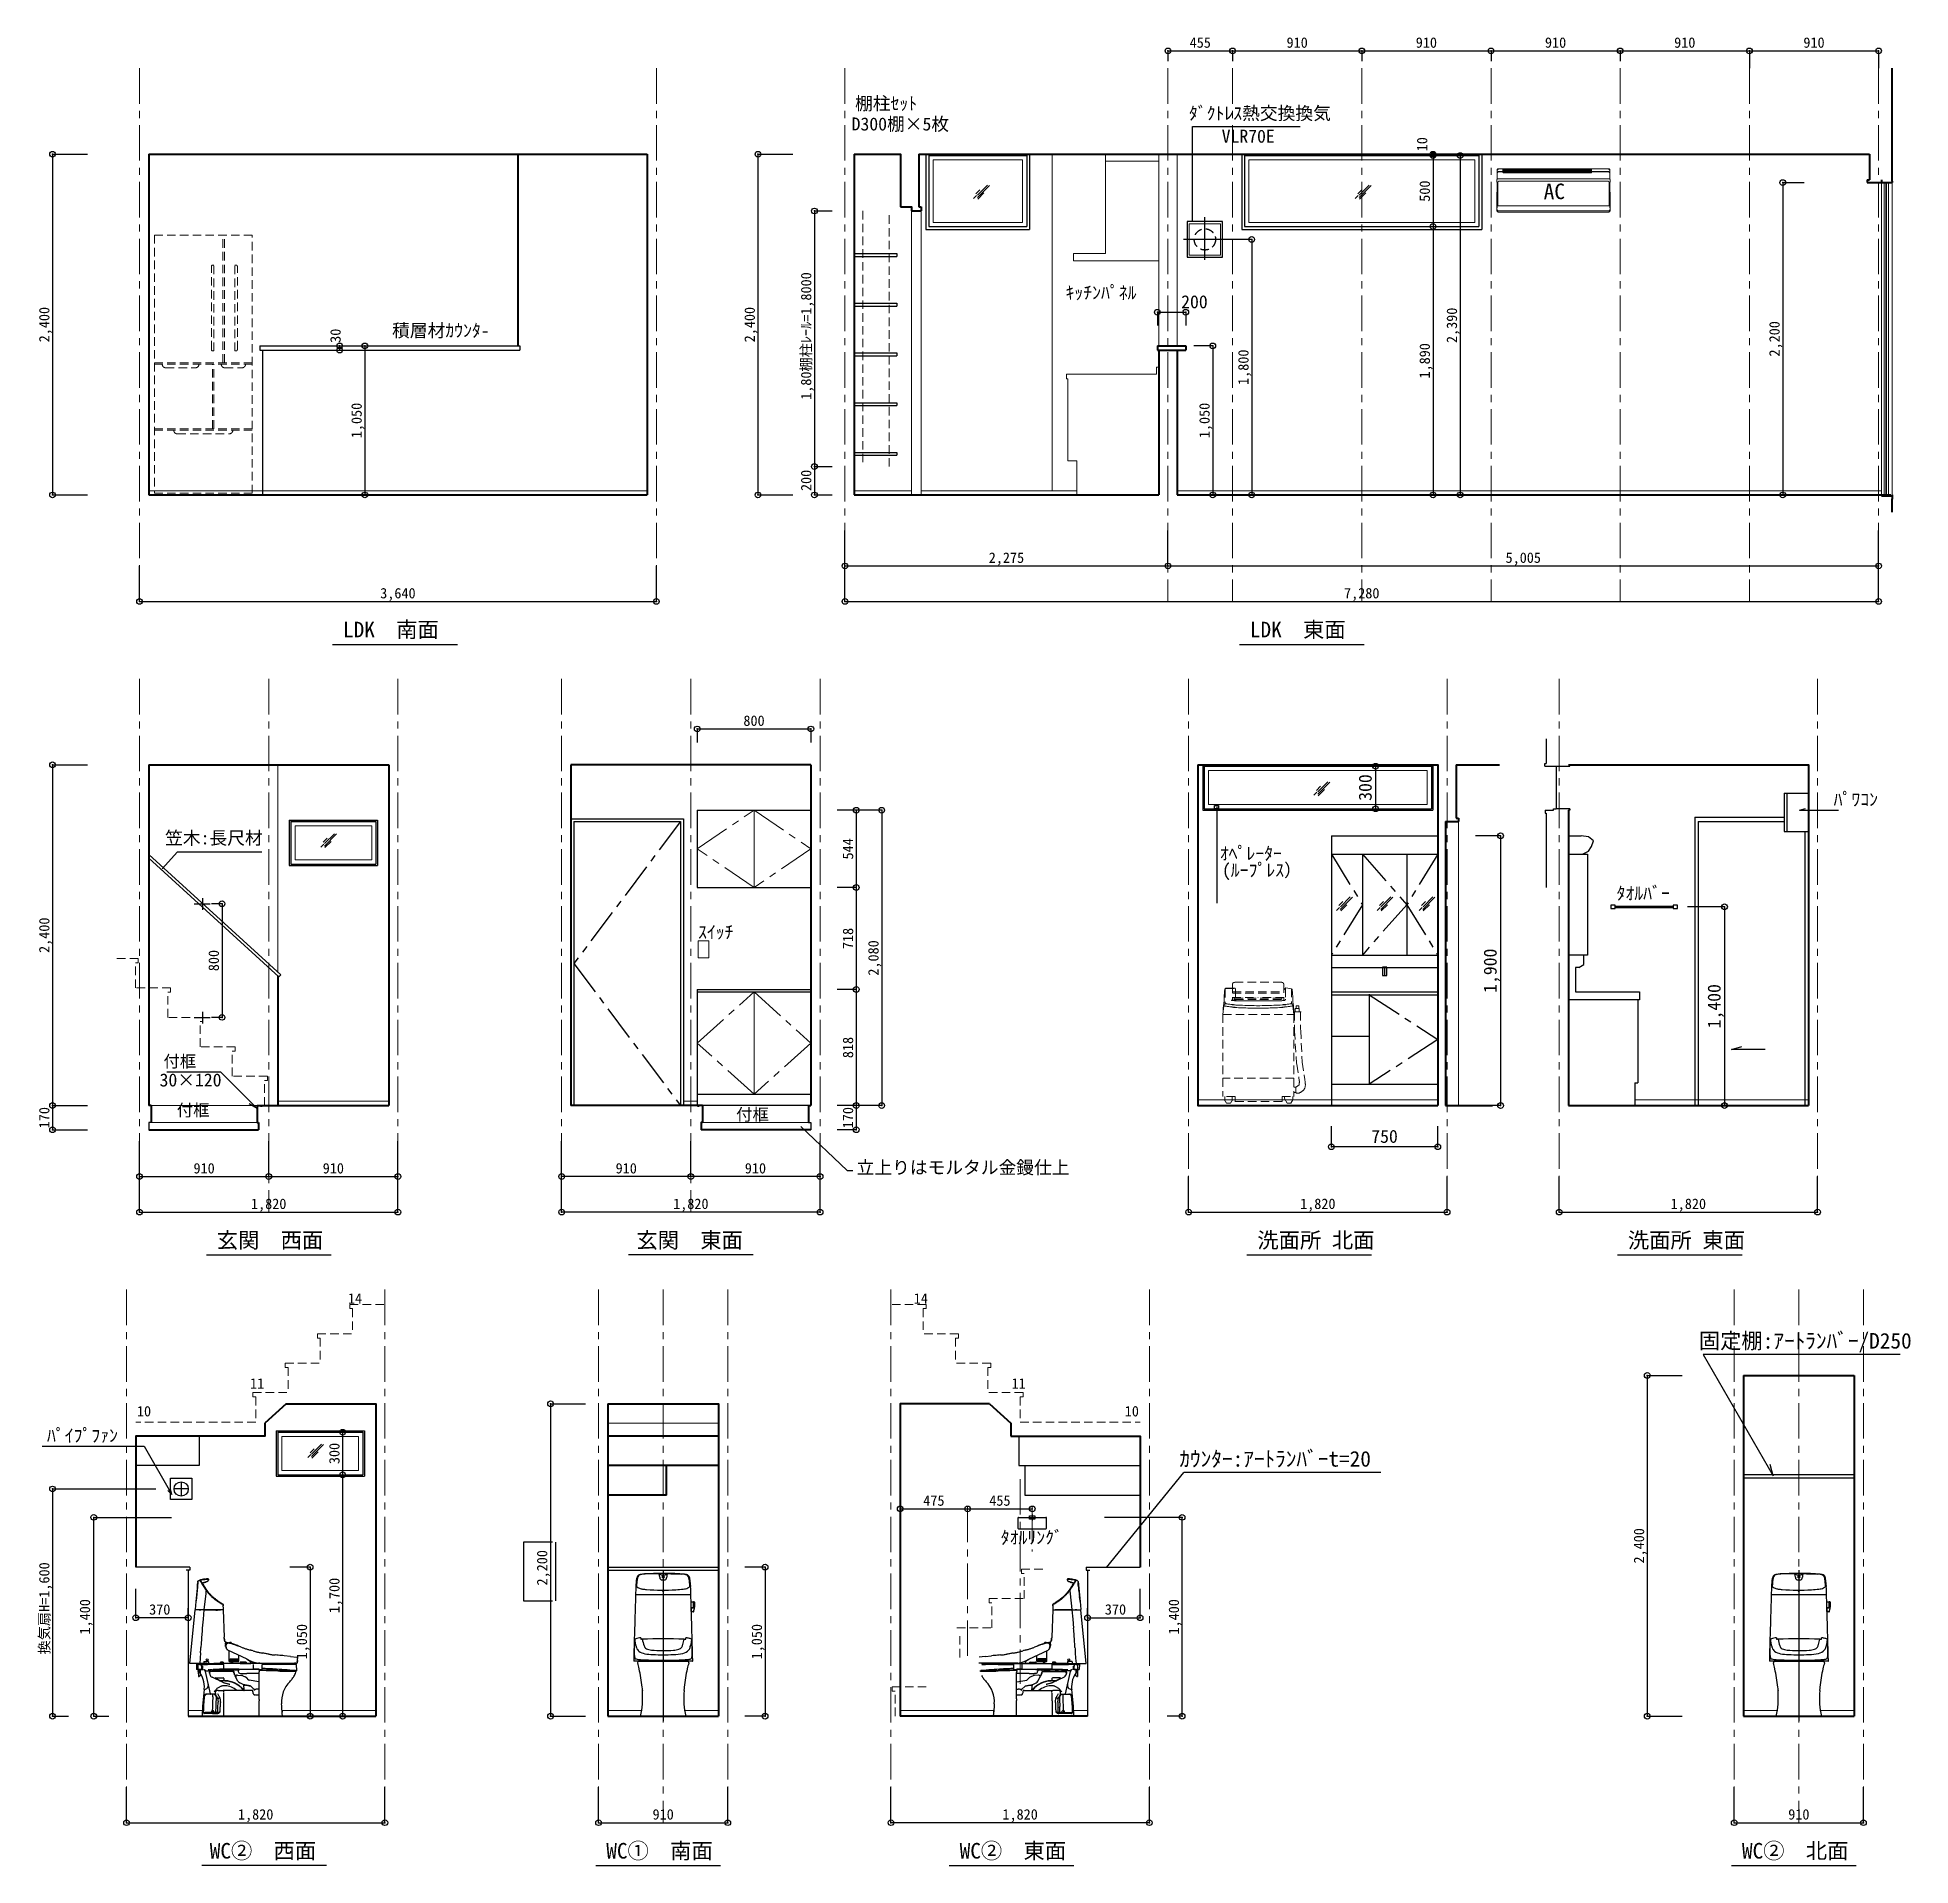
# Model space of a CAD drawing. Units: millimetres at full size, sheet at 1:50. Extents: x -31113 to 29332, y -20209 to 31249.
# Drawn here: x 10619 to 23811, y -6448 to 6425 of the extents above; entities that cross this region are included whole.
import ezdxf
from ezdxf.enums import TextEntityAlignment as Align

# ---------------------------------------------------------------- set-up
doc = ezdxf.new("R2010")
doc.units = ezdxf.units.MM
doc.header["$LTSCALE"] = 50
doc.header["$PDMODE"] = 32
doc.header["$PDSIZE"] = 40
doc.linetypes.add('CHAIN1', pattern=[8, 5, -1, 1, -1])
doc.linetypes.add('DASHED1', pattern=[1.8, 1.2, -0.6])
for name, color, linetype, lineweight in [('B-1_通り芯・通り番号', 1, 'CHAIN1', 18), ('B-2_柱(黄)', 4, 'Continuous', 9), ('B-3_仕上線(黄)', 3, 'Continuous', 40), ('B-4_下地・間柱(水色)', 4, 'DASHED1', 9), ('B-5_サッシ・室内建具', 7, 'Continuous', 25), ('B-6_住宅設備・造作', 1, 'Continuous', 18), ('B-A_文字', 7, 'Continuous', 25), ('B-F_寸法・方位', 7, 'Continuous', 25)]:
    doc.layers.add(name, color=color, linetype=linetype, lineweight=lineweight)
doc.styles.add('ＭＳ ゴシック', font='')
doc.styles.get('ＭＳ ゴシック').set_extended_font_data('MS Gothic')

msp = doc.modelspace()

# ---------------------------------------------------------------- texts
at = {"layer": 'B-6_住宅設備・造作', "color": 7, "style": 'ＭＳ ゴシック'}
msp.add_text('AC', height=110, dxfattribs=at).set_placement((21227.44, 5253.55), align=Align.BOTTOM_LEFT)
at = {"layer": 'B-A_文字', "style": 'ＭＳ ゴシック'}
for s, height, p in [('棚柱ｾｯﾄ', 91.64, (16377.32, 5887.54)), ('ﾀﾞｸﾄﾚｽ熱交換換気', 91.64, (18728.59, 5818.53)), ('D300棚×5枚', 91.64, (16353.18, 5742.76)), ('VLR70E', 91.64, (18959.31, 5656.73)), ('ｷｯﾁﾝﾊﾟﾈﾙ', 91.64, (17859.8, 4555.2)), ('積層材ｶｳﾝﾀ-', 91.64, (13116.44, 4288.51)), ('LDK\u3000南面', 110, (12771.21, 2167.48)), ('LDK\u3000東面', 110, (19158.2, 2167.48)), ('ﾊﾟﾜｺﾝ', 91.64, (23269.53, 986.41)), ('笠木:長尺材', 91.64, (11518.26, 714.95)), ('ｵﾍﾟﾚｰﾀｰ', 91.64, (18946.4, 606.45)), ('(ﾙｰﾌﾟﾚｽ）', 91.64, (18961.68, 488.04)), ('ﾀｵﾙﾊﾞｰ', 91.64, (21740.52, 325.64)), ('ｽｲｯﾁ', 91.64, (15271.62, 52.07)), ('付框', 84.31, (11506.7, -852.01)), ('30×120', 91.64, (11479.04, -989.59)), ('付框', 84.31, (11600.3, -1196.46)), ('付框', 84.31, (15539.78, -1226.46)), ('玄関\u3000西面', 110, (11881.64, -2132.52)), ('玄関\u3000東面', 110, (14837.26, -2132.52)), ('洗面所 北面', 110, (19210.58, -2132.52)), ('洗面所 東面', 110, (21820.32, -2132.52)), ('14', 73.31, (12805.61, -2513.3)), ('14', 73.31, (16790.79, -2513.3)), ('11', 73.31, (12116.27, -3111.93)), ('11', 73.31, (17480.13, -3111.93)), ('10', 73.31, (11319.57, -3307.48)), ('10', 73.31, (18276.82, -3307.48)), ('ﾊﾟｲﾌﾟﾌｧﾝ', 91.64, (10685.96, -3493.23)), ('ﾀｵﾙﾘﾝｸﾞ', 91.64, (17403.41, -4211.42)), ('WC②\u3000西面', 110, (11832.41, -6432.52)), ('WC①\u3000南面', 110, (14625.09, -6432.52)), ('WC②\u3000東面', 110, (17113.99, -6432.52)), ('WC②\u3000北面', 110, (22623.72, -6432.52))]:
    msp.add_text(s, height=height, dxfattribs=at).set_placement(p, align=Align.BOTTOM_LEFT)
at = {"layer": 'B-A_文字', "color": 3, "style": 'ＭＳ ゴシック'}
msp.add_text('立上りはモルタル金鏝仕上', height=91.64, dxfattribs=at).set_placement((16388.06, -1605.63), align=Align.BOTTOM_LEFT)
at = {"layer": 'B-F_寸法・方位', "style": 'ＭＳ ゴシック'}
for s, height, p in [('455', 73.31, (18733.84, 6330.91)), ('910', 73.31, (19416.34, 6330.91)), ('910', 73.31, (20326.34, 6330.91)), ('910', 73.31, (21236.34, 6330.91)), ('910', 73.31, (22146.34, 6330.91)), ('910', 73.31, (23056.34, 6330.91)), ('200', 91.64, (18674.02, 4490.61)), ('2,275', 73.31, (17318.84, 2703.29)), ('5,005', 73.31, (20958.84, 2703.29)), ('3,640', 73.31, (13032.92, 2453.29)), ('3,640', 73.31, (13032.92, 2453.29)), ('7,280', 73.31, (19821.34, 2453.29)), ('800', 73.31, (15590.98, 1555.45)), ('750', 91.64, (20013.07, -1386.53)), ('910', 73.31, (11717.92, -1596.71)), ('910', 73.31, (12627.92, -1596.71)), ('910', 73.31, (14690.98, -1596.71)), ('910', 73.31, (15600.98, -1596.71)), ('1,820', 73.31, (12122.92, -1846.71)), ('1,820', 73.31, (15095.98, -1846.71)), ('1,820', 73.31, (19511.82, -1846.71)), ('1,820', 73.31, (22121.56, -1846.71)), ('固定棚:ｱｰﾄﾗﾝﾊﾞｰ/D250', 110, (22319.83, -2840.97)), ('ｶｳﾝﾀｰ:ｱｰﾄﾗﾝﾊﾞｰt=20', 110, (18661.12, -3672.36)), ('475', 73.31, (16857.73, -3936.73)), ('455', 73.31, (17322.73, -3936.73)), ('370', 73.31, (11405.45, -4703.47)), ('370', 73.31, (18136.78, -4703.47)), ('1,820', 73.31, (12031.17, -6146.71)), ('910', 73.31, (14951.1, -6146.71)), ('1,820', 73.31, (17415.23, -6146.71)), ('910', 73.31, (22949.73, -6146.71))]:
    msp.add_text(s, height=height, dxfattribs=at).set_placement(p, align=Align.BOTTOM_LEFT)
for s, height, p in [('10', 73.31, (20429.42, 5623.75)), ('500', 73.31, (20447.95, 5268.29)), ('1,80棚柱ﾚｰﾙ=1,8000', 73.31, (16091.18, 3873.48)), ('2,400', 73.31, (10725.18, 4278.29)), ('2,400', 73.31, (10725.18, 4278.29)), ('2,400', 73.31, (15693.59, 4278.29)), ('2,400', 73.31, (15693.59, 4278.29)), ('2,390', 73.31, (20639.05, 4273.29)), ('30', 73.31, (12776.47, 4274.82)), ('30', 73.31, (12776.47, 4274.82)), ('2,200', 73.31, (22911.11, 4178.29)), ('1,800', 73.31, (19170.71, 3978.29)), ('1,890', 73.31, (20447.95, 4023.29)), ('1,050', 73.31, (12924.74, 3603.29)), ('1,050', 73.31, (12924.74, 3603.29)), ('1,050', 73.31, (18896.58, 3603.29)), ('200', 73.31, (16091.18, 3231.05)), ('300', 91.64, (20043.57, 1049.54)), ('544', 73.31, (16385.91, 636.29)), ('2,400', 73.31, (10725.18, -21.71)), ('2,400', 73.31, (10725.18, -21.71)), ('718', 73.31, (16385.91, 5.29)), ('2,080', 73.31, (16564.92, -181.71)), ('1,900', 91.64, (20923.75, -302.96)), ('800', 73.31, (11918.75, -150.28)), ('1,400', 91.64, (22501.05, -552.96)), ('818', 73.31, (16385.91, -762.71)), ('170', 73.31, (10725.18, -1256.71)), ('170', 73.31, (16385.91, -1256.71)), ('300', 73.31, (12768.43, -3621.71)), ('2,400', 73.31, (21956.98, -4321.71)), ('2,400', 73.31, (21956.98, -4321.71)), ('換気扇H=1,600', 73.31, (10725.18, -4962.18)), ('2,200', 73.31, (14231.75, -4476.34)), ('1,700', 73.31, (12768.43, -4671.71)), ('1,400', 73.31, (11011.63, -4821.71)), ('1,400', 73.31, (18680.89, -4821.71)), ('1,050', 73.31, (12539.56, -4996.71)), ('1,050', 73.31, (15743.73, -4996.71))]:
    msp.add_text(s, height=height, rotation=90, dxfattribs=at).set_placement(p, align=Align.BOTTOM_LEFT)

# ---------------------------------------------------------------- linework, layer by layer
at = {"layer": 'B-1_通り芯・通り番号'}
for p, q in [((11337.92, 6208.04), (11337.92, 2453.29)), ((11337.92, 6208.04), (11337.92, 2453.29)), ((14977.92, 6208.04), (14977.92, 2453.29)), ((14977.92, 6208.04), (14977.92, 2453.29)), ((16306.34, 6208.04), (16306.34, 2453.29)), ((16306.34, 6208.04), (16306.34, 2453.29)), ((18581.34, 6208.04), (18581.34, 2453.29)), ((19036.34, 6208.04), (19036.34, 2453.29)), ((19946.34, 6208.04), (19946.34, 2453.29)), ((20856.34, 6208.04), (20856.34, 2453.29)), ((21766.34, 6208.04), (21766.34, 2453.29)), ((22676.34, 6208.04), (22676.34, 2453.29)), ((23586.34, 6208.04), (23586.34, 2453.29)), ((11337.92, 1908.04), (11337.92, -1846.71)), ((12247.92, 1908.04), (12247.92, -1846.71)), ((13157.92, 1908.04), (13157.92, -1846.71)), ((14310.98, 1908.04), (14310.98, -1846.71)), ((15220.98, 1908.04), (15220.98, -1846.71)), ((16130.98, 1908.04), (16130.98, -1846.71)), ((18726.82, 1908.04), (18726.82, -1846.71)), ((18726.82, 1908.04), (18726.82, -1846.71)), ((20546.82, 1908.04), (20546.82, -1846.71)), ((20546.82, 1908.04), (20546.82, -1846.71)), ((21336.56, 1908.04), (21336.56, -1846.71)), ((21336.56, 1908.04), (21336.56, -1846.71)), ((23156.56, 1908.04), (23156.56, -1846.71)), ((23156.56, 1908.04), (23156.56, -1846.71)), ((11246.17, -2391.96), (11246.17, -6146.71)), ((11246.17, -2391.96), (11246.17, -6146.71)), ((13066.17, -2391.96), (13066.17, -6146.71)), ((13066.17, -2391.96), (13066.17, -6146.71)), ((14571.1, -2391.96), (14571.1, -6146.71)), ((14571.1, -2391.96), (14571.1, -6146.71)), ((15026.1, -2391.96), (15026.1, -6146.71)), ((15481.1, -2391.96), (15481.1, -6146.71)), ((16630.23, -2391.96), (16630.23, -6146.71)), ((16630.23, -2391.96), (16630.23, -6146.71)), ((18450.23, -2391.96), (18450.23, -6146.71)), ((18450.23, -2391.96), (18450.23, -6146.71)), ((22569.73, -2391.96), (22569.73, -6146.71)), ((22569.73, -2391.96), (22569.73, -6146.71)), ((23024.73, -2391.96), (23024.73, -6146.71)), ((23479.73, -2391.96), (23479.73, -6146.71)), ((17540.23, -3727.23), (17540.23, -5168.71)), ((17170.23, -3922.28), (17170.23, -4998.02)), ((17625.23, -3922.28), (17625.23, -4238.11))]:
    msp.add_line(p, q, dxfattribs=at)
at = {"layer": 'B-2_柱(黄)'}
for p, q in [((17233.22, 5311.8), (17211.98, 5290.56)), ((17256.88, 5353.2), (17228.64, 5324.97)), ((17323.55, 5382.78), (17238.57, 5297.8)), ((17309.03, 5384.93), (17239.34, 5315.24)), ((17285.38, 5330.62), (17241.55, 5286.79)), ((19921.89, 5311.8), (19900.65, 5290.56)), ((19945.55, 5353.2), (19917.31, 5324.97)), ((20012.22, 5382.78), (19927.24, 5297.8)), ((19997.7, 5384.93), (19928.01, 5315.24)), ((19974.04, 5330.62), (19930.21, 5286.79)), ((19630.83, 1110.23), (19609.59, 1088.99)), ((19654.49, 1151.63), (19626.25, 1123.39)), ((19721.16, 1181.21), (19636.18, 1096.22)), ((19706.65, 1183.36), (19636.95, 1113.66)), ((19682.99, 1129.05), (19639.16, 1085.22)), ((12432.92, 873.29), (12972.92, 873.29)), ((12432.92, 873.29), (12432.92, 633.29)), ((12725.42, 816.07), (12640.44, 731.09)), ((12710.91, 818.22), (12641.21, 748.53)), ((12972.92, 873.29), (12972.92, 633.29)), ((12635.09, 745.1), (12613.85, 723.86)), ((12658.75, 786.5), (12630.51, 758.26)), ((12687.25, 763.92), (12643.42, 720.09)), ((12432.92, 633.29), (12972.92, 633.29)), ((19789.5, 299.26), (19768.26, 278.02)), ((19813.16, 340.66), (19784.92, 312.42)), ((19879.83, 370.23), (19794.85, 285.25)), ((19865.32, 372.38), (19795.62, 302.69)), ((19841.66, 318.08), (19797.83, 274.25)), ((20075.11, 299.26), (20053.87, 278.02)), ((20098.76, 340.66), (20070.53, 312.42)), ((20165.44, 370.23), (20080.46, 285.25)), ((20150.92, 372.38), (20081.23, 302.69)), ((20127.26, 318.08), (20083.43, 274.25)), ((20371.29, 299.26), (20350.05, 278.02)), ((20394.95, 340.66), (20366.71, 312.42)), ((20461.62, 370.23), (20376.64, 285.25)), ((20447.1, 372.38), (20377.41, 302.69)), ((20423.44, 318.08), (20379.62, 274.25)), ((12341.17, -3426.71), (12881.17, -3426.71)), ((12341.17, -3426.71), (12341.17, -3666.71)), ((12881.17, -3426.71), (12881.17, -3666.71)), ((12543.34, -3554.9), (12522.1, -3576.14)), ((12566.99, -3513.5), (12538.75, -3541.74)), ((12633.67, -3483.93), (12548.69, -3568.91)), ((12619.15, -3481.78), (12549.46, -3551.47)), ((12595.49, -3536.08), (12551.66, -3579.91)), ((12341.17, -3666.71), (12881.17, -3666.71))]:
    msp.add_line(p, q, dxfattribs=at)
at = {"layer": 'B-2_柱(黄)', "color": 7, "lineweight": 25}
for p, q in [((12392.92, 913.29), (12392.92, 593.29)), ((12402.92, 903.29), (13002.92, 903.29)), ((13002.92, 903.29), (13002.92, 603.29)), ((12392.92, 593.29), (13012.92, 593.29)), ((12301.17, -3386.71), (12301.17, -3706.71)), ((12311.17, -3396.71), (12911.17, -3396.71)), ((12911.17, -3396.71), (12911.17, -3696.71)), ((12301.17, -3706.71), (12921.17, -3706.71))]:
    msp.add_line(p, q, dxfattribs=at)
for points in [[(12392.92, 913.29), (13012.92, 913.29), (13012.92, 593.29)], [(12402.92, 903.29), (12402.92, 603.29), (13002.92, 603.29)], [(12301.17, -3386.71), (12921.17, -3386.71), (12921.17, -3706.71)], [(12311.17, -3396.71), (12311.17, -3696.71), (12911.17, -3696.71)]]:
    msp.add_lwpolyline(points, dxfattribs=at)
at = {"layer": 'B-3_仕上線(黄)'}
for p, q in [((23678.84, 6208.04), (23678.84, 5414.87)), ((11402.92, 5603.29), (11402.92, 3203.29)), ((11402.92, 5603.29), (14912.92, 5603.29)), ((11402.92, 5603.29), (11402.92, 3203.29)), ((11402.92, 5603.29), (14912.92, 5603.29)), ((14002.92, 5603.29), (14002.92, 4253.29)), ((14912.92, 5603.29), (14912.92, 3203.29)), ((14912.92, 5603.29), (14912.92, 3203.29)), ((16371.34, 5603.29), (16371.34, 3203.29)), ((16371.34, 5603.29), (16371.34, 3203.29)), ((16826.34, 5603.29), (16826.34, 5233.29)), ((16826.34, 5603.29), (23521.34, 5603.29)), ((23521.34, 5603.29), (23521.34, 5423.29)), ((23506.34, 5423.29), (23521.34, 5423.29)), ((23506.34, 5423.29), (23506.34, 5403.29)), ((23606.34, 5423.29), (23606.34, 5403.29)), ((23682.84, 5413.8), (23678.84, 5414.87)), ((23682.84, 5413.8), (23682.84, 5403.29)), ((23506.34, 5403.29), (23682.84, 5403.29)), ((16773.97, 5203.29), (16843.97, 5203.29)), ((16826.34, 5233.29), (16843.97, 5233.29)), ((16843.97, 5233.29), (16843.97, 5203.29)), ((18506.34, 4253.29), (18506.34, 4223.29)), ((18506.34, 4253.29), (18706.34, 4253.29)), ((18506.34, 4223.29), (18706.34, 4223.29)), ((18516.34, 4223.29), (18516.34, 3203.29)), ((18646.34, 4223.29), (18646.34, 3203.29)), ((18706.34, 4253.29), (18706.34, 4223.29)), ((11402.92, 3203.29), (14912.92, 3203.29)), ((11402.92, 3203.29), (14912.92, 3203.29)), ((16371.34, 3203.29), (17204.63, 3203.29)), ((17204.63, 3203.29), (18516.34, 3203.29)), ((18646.34, 3203.29), (23671.34, 3203.29)), ((23606.34, 3203.29), (23606.34, 3196.95)), ((23606.34, 3196.95), (23682.84, 3196.95)), ((23632.63, 3203.33), (23632.63, 3196.95)), ((23649.82, 3203.33), (23649.82, 3196.95)), ((23682.84, 3203.29), (23682.84, 3173.79)), ((11402.92, 1303.29), (13092.92, 1303.29)), ((11402.92, 1303.29), (11402.92, -1096.71)), ((13092.92, 1303.29), (13092.92, -1096.71)), ((14375.98, 1303.29), (14375.98, -1096.71)), ((16065.98, 1303.29), (14375.98, 1303.29)), ((16065.98, 1303.29), (16065.98, -1096.71)), ((18791.82, 1303.29), (20481.82, 1303.29)), ((20481.82, 1303.29), (20481.82, -1096.71)), ((20611.82, 1303.29), (20917.08, 1303.29)), ((20611.82, 1303.29), (20611.82, 928.29)), ((21401.56, 1303.29), (23091.56, 1303.29)), ((23091.56, 1303.29), (23091.56, -1096.71)), ((20611.82, 928.29), (20626.82, 928.29)), ((20626.82, 928.29), (20626.82, 903.29)), ((21401.56, 983.29), (21401.56, -1096.71)), ((20535.39, 903.29), (20535.39, -1096.71)), ((20535.39, 903.29), (20626.82, 903.29)), ((12312.92, -183.95), (12312.92, -1096.71)), ((11420.42, -1096.71), (11402.92, -1096.71)), ((11420.42, -1096.71), (11420.42, -1216.71)), ((12165.42, -1096.71), (13092.92, -1096.71)), ((12195.42, -1096.71), (12195.42, -1104.88)), ((15303.48, -1096.71), (14375.98, -1096.71)), ((15273.48, -1096.71), (15273.48, -1104.88)), ((15303.48, -1096.71), (15303.48, -1216.71)), ((16048.48, -1096.71), (16065.98, -1096.71)), ((16048.48, -1096.71), (16048.48, -1216.71)), ((20535.39, -1096.71), (20866.8, -1096.71)), ((21401.56, -1096.71), (23091.56, -1096.71)), ((11402.92, -1266.71), (12176.05, -1266.71)), ((12176.05, -1216.71), (12176.05, -1266.71)), ((16065.98, -1266.71), (15292.86, -1266.71)), ((22634.73, -2996.71), (22634.73, -5396.71)), ((22634.73, -2996.71), (22634.73, -5396.71)), ((22634.73, -2996.71), (23414.73, -2996.71)), ((23414.73, -2996.71), (23414.73, -5396.71)), ((23414.73, -2996.71), (23414.73, -5396.71)), ((12371.64, -3196.71), (12221.17, -3333.72)), ((12371.64, -3196.71), (13001.17, -3196.71)), ((14636.1, -3196.71), (14636.1, -5396.71)), ((14636.1, -3196.71), (14636.1, -5396.71)), ((17324.76, -3196.71), (16695.23, -3196.71)), ((17324.76, -3196.71), (17475.23, -3333.72)), ((15416.1, -3425.28), (14636.1, -3425.28)), ((17475.23, -3333.72), (17475.23, -3425.28)), ((15416.1, -3632.42), (14636.1, -3632.42)), ((15050.39, -3839.56), (15050.39, -3632.42)), ((15050.39, -3839.56), (14636.1, -3839.56)), ((11681.17, -5396.71), (13001.17, -5396.71)), ((14636.1, -5396.71), (15416.1, -5396.71)), ((18015.23, -5396.71), (16695.23, -5396.71)), ((22634.73, -5396.71), (23414.73, -5396.71))]:
    msp.add_line(p, q, dxfattribs=at)
at = {"layer": 'B-3_仕上線(黄)', "color": 1, "lineweight": 18}
for p, q in [((23606.34, 5403.29), (23606.34, 3203.29)), ((23625.3, 5398.86), (23625.3, 3199.81)), ((23637.63, 5398.86), (23625.3, 5398.86)), ((23637.63, 3199.81), (23637.63, 5398.86)), ((23642.49, 5398.86), (23642.49, 3199.81)), ((23654.83, 3199.81), (23654.83, 5398.86)), ((23682.84, 5403.29), (23682.84, 3196.95)), ((16773.97, 5203.29), (16773.97, 3203.29)), ((16843.97, 5203.29), (16843.97, 3203.29)), ((23625.3, 3199.81), (23637.63, 3199.81)), ((23642.49, 3199.81), (23654.83, 3199.81)), ((20626.82, 903.29), (20626.82, -1096.71))]:
    msp.add_line(p, q, dxfattribs=at)
at = {"layer": 'B-3_仕上線(黄)', "color": 7, "lineweight": 25}
for p, q in [((11756.88, -3425.28), (11756.88, -3632.42)), ((17529.82, -3425.28), (17529.82, -3632.42)), ((11756.88, -3632.42), (11311.17, -3632.42)), ((17529.82, -3632.42), (18385.23, -3632.42)), ((17572.15, -3632.42), (17572.15, -3839.56)), ((17572.15, -3839.56), (18385.23, -3839.56))]:
    msp.add_line(p, q, dxfattribs=at)
at = {"layer": 'B-3_仕上線(黄)', "color": 4, "lineweight": 9}
msp.add_line((15416.1, -3333.72), (14636.1, -3333.72), dxfattribs=at)
at = {"layer": 'B-3_仕上線(黄)'}
for points in [[(16371.34, 5603.29), (16696.34, 5603.29), (16696.34, 5233.29)], [(16696.34, 5233.29), (16773.97, 5233.29), (16773.97, 5203.29)], [(23682.84, 3173.79), (23678.84, 3173.79), (23678.84, 3081.47)], [(18791.82, 1303.29), (20481.82, 1303.29), (20481.82, -1096.71)], [(18791.82, 1303.29), (18791.82, -1096.71), (20481.82, -1096.71)], [(21401.56, 1303.29), (23091.56, 1303.29), (23091.56, -1096.71)], [(12165.42, -1096.71), (12165.42, -1216.71), (12176.05, -1216.71)], [(15303.48, -1216.71), (15292.86, -1216.71), (15292.86, -1266.71)], [(12591.29, -3196.71), (13001.17, -3196.71), (13001.17, -5396.71)], [(14636.1, -3196.71), (15416.1, -3196.71), (15416.1, -5396.71)], [(17105.1, -3196.71), (16695.23, -3196.71), (16695.23, -5396.71)], [(12221.17, -3333.72), (12221.17, -3425.28), (11311.17, -3425.28), (11311.17, -4346.71)], [(17475.23, -3425.28), (18385.23, -3425.28), (18385.23, -4346.71)]]:
    msp.add_lwpolyline(points, dxfattribs=at)
at = {"layer": 'B-4_下地・間柱(水色)', "linetype": 'Continuous'}
for p, q in [((18516.34, 4253.29), (18516.34, 5603.29)), ((18646.34, 4253.29), (18646.34, 5603.29)), ((15665.98, 439.29), (15665.98, 983.29)), ((15665.98, -296.71), (15665.98, -1016.71))]:
    msp.add_line(p, q, dxfattribs=at)
at = {"layer": 'B-4_下地・間柱(水色)'}
for p, q in [((16432.22, 5203.29), (16432.22, 3403.29)), ((16617.37, 3403.29), (16617.37, 5203.29)), ((11328.97, -60.99), (11157.14, -60.99)), ((11556.47, -298.14), (11536.47, -298.14)), ((11556.47, -268.14), (11556.47, -298.14)), ((11783.97, -505.28), (11763.97, -505.28)), ((11783.97, -475.28), (11783.97, -505.28)), ((11991.47, -889.56), (11991.47, -712.42)), ((12011.47, -712.42), (11991.47, -712.42)), ((12011.47, -682.42), (12011.47, -712.42)), ((12238.97, -889.56), (11991.47, -889.56)), ((12238.97, -919.56), (12218.97, -919.56)), ((12218.97, -1096.71), (12218.97, -919.56)), ((12238.97, -889.56), (12238.97, -919.56)), ((12818.67, -2496.71), (12818.67, -2526.71)), ((12818.67, -2496.71), (13066.17, -2496.71)), ((16877.73, -2496.71), (16630.23, -2496.71)), ((16877.73, -2496.71), (16877.73, -2526.71)), ((12838.67, -2526.71), (12818.67, -2526.71)), ((12838.67, -2526.71), (12838.67, -2703.85)), ((16857.73, -2526.71), (16857.73, -2703.85)), ((16857.73, -2526.71), (16877.73, -2526.71)), ((12591.17, -2703.85), (12591.17, -2733.85)), ((12591.17, -2703.85), (12838.67, -2703.85)), ((12611.17, -2733.85), (12591.17, -2733.85)), ((12611.17, -2733.85), (12611.17, -2910.99)), ((17105.23, -2703.85), (16857.73, -2703.85)), ((17085.23, -2733.85), (17085.23, -2910.99)), ((17085.23, -2733.85), (17105.23, -2733.85)), ((17105.23, -2703.85), (17105.23, -2733.85)), ((12363.67, -2910.99), (12363.67, -2940.99)), ((12363.67, -2910.99), (12611.17, -2910.99)), ((12383.67, -2940.99), (12363.67, -2940.99)), ((12383.67, -2940.99), (12383.67, -3118.14)), ((17332.73, -2910.99), (17085.23, -2910.99)), ((17312.73, -2940.99), (17312.73, -3118.14)), ((17312.73, -2940.99), (17332.73, -2940.99)), ((17332.73, -2910.99), (17332.73, -2940.99)), ((12136.17, -3118.14), (12136.17, -3148.14)), ((12136.17, -3118.14), (12383.67, -3118.14)), ((12156.17, -3148.14), (12136.17, -3148.14)), ((17560.23, -3118.14), (17312.73, -3118.14)), ((17540.23, -3148.14), (17560.23, -3148.14)), ((17560.23, -3118.14), (17560.23, -3148.14)), ((17549.18, -4360.99), (17721.01, -4360.99)), ((17569.18, -4568.14), (17569.18, -4390.99)), ((17321.68, -4568.14), (17321.68, -4598.14)), ((17321.68, -4568.14), (17569.18, -4568.14)), ((17321.68, -4598.14), (17341.68, -4598.14)), ((17341.68, -4775.28), (17341.68, -4598.14)), ((17094.18, -4775.28), (17341.68, -4775.28)), ((17114.18, -4982.42), (17114.18, -4805.28)), ((16639.18, -5189.56), (16639.18, -5219.56)), ((16639.18, -5189.56), (16886.68, -5189.56)), ((16639.18, -5219.56), (16659.18, -5219.56)), ((16659.18, -5396.71), (16659.18, -5219.56))]:
    msp.add_line(p, q, dxfattribs=at)
at = {"layer": 'B-4_下地・間柱(水色)', "linetype": 'CHAIN1'}
for points in [[(15265.98, 711.29), (15665.98, 983.29), (16065.98, 711.29), (15665.98, 439.29)], [(15265.98, -656.71), (15665.98, -296.71), (16065.98, -656.71), (15665.98, -1016.71)]]:
    msp.add_lwpolyline(points, close=True, dxfattribs=at)
at = {"layer": 'B-4_下地・間柱(水色)', "linetype": 'Continuous'}
msp.add_lwpolyline([(15273.48, -56.71), (15348.48, -56.71), (15348.48, 63.29), (15273.48, 63.29)], close=True, dxfattribs=at)
at = {"layer": 'B-4_下地・間柱(水色)'}
for points in [[(11328.97, -60.99), (11328.97, -90.99), (11308.97, -90.99)], [(11556.47, -268.14), (11308.97, -268.14), (11308.97, -90.99)], [(11783.97, -475.28), (11536.47, -475.28), (11536.47, -298.14)], [(12011.47, -682.42), (11763.97, -682.42), (11763.97, -505.28)], [(12156.17, -3148.14), (12156.17, -3325.28), (11311.17, -3325.28)], [(17540.23, -3148.14), (17540.23, -3325.28), (18385.23, -3325.28)], [(17549.18, -4360.99), (17549.18, -4390.99), (17569.18, -4390.99)]]:
    msp.add_lwpolyline(points, dxfattribs=at)
at = {"layer": 'B-5_サッシ・室内建具'}
for p, q in [((18826.82, 1303.29), (18826.82, 983.29)), ((18836.82, 1293.29), (18836.82, 993.29)), ((18836.82, 1293.29), (20436.82, 1293.29)), ((20436.82, 1293.29), (20436.82, 993.29)), ((20446.82, 1303.29), (20446.82, 983.29)), ((15265.98, 983.29), (16065.98, 983.29)), ((18826.82, 983.29), (20446.82, 983.29)), ((18836.82, 993.29), (20436.82, 993.29)), ((18924.79, 1006.54), (18924.79, 327.62)), ((19731.82, 803.29), (19731.82, -1096.71)), ((19731.82, 803.29), (20481.82, 803.29)), ((11402.92, 671.67), (12332.86, -175.05)), ((19731.82, 672.71), (20481.82, 672.71)), ((19950.46, 672.71), (19950.46, -36.71)), ((20263.19, 672.71), (20263.19, -36.71)), ((19731.82, -36.71), (20481.82, -36.71)), ((19731.82, -123.57), (20481.82, -123.57)), ((20106.82, -121.12), (20106.82, -181.96)), ((15265.98, -278.71), (16065.98, -278.71)), ((15265.98, -278.71), (15265.98, -1096.71)), ((15265.98, -296.71), (16065.98, -296.71)), ((19731.82, -296.71), (20481.82, -296.71)), ((19731.82, -316.71), (20481.82, -316.71)), ((19999.19, -311.05), (19999.19, -946.71)), ((19731.82, -608.4), (19999.19, -608.4)), ((15265.98, -1016.71), (16065.98, -1016.71)), ((19731.82, -946.71), (20481.82, -946.71)), ((16048.48, -1096.71), (15303.48, -1096.71))]:
    msp.add_line(p, q, dxfattribs=at)
for points in [[(15265.98, 983.29), (15265.98, 439.29), (16065.98, 439.29)], [(11402.92, 644.62), (12319.39, -189.84), (12332.86, -175.05)]]:
    msp.add_lwpolyline(points, dxfattribs=at)
for points in [[(18938.16, 993.11), (18908.16, 993.11), (18908.16, 1017.11), (18938.16, 1017.11)], [(20092.67, -181.12), (20122.67, -181.12), (20122.67, -121.12), (20092.67, -121.12)]]:
    msp.add_lwpolyline(points, close=True, dxfattribs=at)
at = {"layer": 'B-5_サッシ・室内建具', "linetype": 'CHAIN1'}
msp.add_lwpolyline([(19999.19, -316.71), (20481.82, -631.71), (19999.19, -946.71)], dxfattribs=at)
at = {"layer": 'B-6_住宅設備・造作', "color": 4, "lineweight": 9}
for p, q in [((17766.34, 3233.29), (17766.34, 5603.29)), ((18141.34, 5603.29), (18141.34, 4903.29)), ((18141.34, 5553.29), (18516.34, 5553.29)), ((17916.34, 4903.29), (18141.34, 4903.29)), ((18501.34, 4103.29), (18516.34, 4103.29)), ((18501.34, 4103.29), (18501.34, 4053.29)), ((17866.34, 4053.29), (18501.34, 4053.29)), ((12312.92, -156.9), (12312.92, 1303.29))]:
    msp.add_line(p, q, dxfattribs=at)
at = {"layer": 'B-6_住宅設備・造作'}
for p, q in [((20898.41, 5406.96), (20898.45, 5424.31)), ((20898.41, 5406.96), (20898.45, 5424.31)), ((20898.72, 5425.51), (20898.45, 5424.31)), ((20898.72, 5490.61), (20898.72, 5425.51)), ((20898.72, 5490.61), (20898.72, 5425.51)), ((20908.6, 5500.38), (20898.74, 5490.63)), ((20902.34, 5429.35), (20899.27, 5426.28)), ((21688.63, 5430.24), (20904.32, 5430.16)), ((20908.01, 5411.76), (20904.47, 5408.22)), ((20907.56, 5500.38), (21684.48, 5500.38)), ((20907.56, 5500.38), (21684.48, 5500.38)), ((20908.16, 5478), (20909.23, 5478.02)), ((20908.16, 5478), (20908.45, 5478)), ((20908.75, 5480.35), (20940.77, 5480.35)), ((20940.27, 5478.02), (20908.94, 5478.02)), ((21683.25, 5412.57), (20909.78, 5412.49)), ((20940.77, 5499.88), (20940.77, 5477.49)), ((20940.77, 5494.59), (20941.29, 5494.59)), ((20941.29, 5493.65), (20940.77, 5493.65)), ((20946.21, 5475.59), (20940.86, 5475.69)), ((20941.29, 5500.38), (20941.29, 5475.69)), ((21563.07, 5472.27), (20941.95, 5472.27)), ((20943.99, 5500.38), (20944.19, 5481.62)), ((21561.02, 5499.23), (20944, 5499.23)), ((21560.99, 5496.49), (20944.03, 5496.49)), ((20944.07, 5493.11), (20992.49, 5493.11)), ((21560.94, 5491.96), (20944.08, 5491.96)), ((20944.17, 5483.03), (20948.39, 5483.03)), ((20946.07, 5499.23), (20946.07, 5499.23)), ((20946.19, 5483.03), (20946.19, 5483.03)), ((20946.19, 5479.64), (21558.84, 5479.64)), ((20946.7, 5483.03), (20946.7, 5479.69)), ((20946.7, 5472.27), (20946.7, 5475.08)), ((20948.42, 5483.67), (20948.21, 5479.64)), ((20959.49, 5484.14), (20948.92, 5484.14)), ((20960.21, 5479.64), (20959.99, 5483.67)), ((20960.03, 5483.03), (20962.22, 5483.03)), ((20960.1, 5481.58), (20964.22, 5481.58)), ((20967.43, 5488.88), (20963.51, 5488.88)), ((20964.27, 5487.58), (20964.27, 5479.64)), ((20966.72, 5486.45), (20966.72, 5485.53)), ((20968.73, 5487.24), (20992.49, 5487.24)), ((20968.73, 5481.07), (20992.49, 5481.07)), ((21534.57, 5486.48), (20970.44, 5486.48)), ((20997.2, 5488.88), (20993.79, 5488.88)), ((20997.2, 5482.71), (20993.79, 5482.71)), ((20997.15, 5494.69), (20993.84, 5494.69)), ((20997.05, 5497.76), (20993.94, 5497.76)), ((20994.5, 5491.96), (20994.49, 5492.47)), ((20994.49, 5492.47), (20994.49, 5492.47)), ((20994.49, 5491.96), (20994.49, 5492.47)), ((20994.49, 5479.69), (20994.49, 5480.29)), ((20994.5, 5479.69), (20994.49, 5480.29)), ((20996.5, 5480.29), (20996.49, 5479.69)), ((20996.5, 5492.47), (20996.5, 5492.47)), ((20996.5, 5491.96), (20996.5, 5492.47)), ((20996.5, 5492.47), (20996.5, 5492.47)), ((20996.5, 5479.69), (20996.5, 5480.29)), ((20998.5, 5493.11), (21042.78, 5493.11)), ((20998.5, 5487.24), (21042.78, 5487.24)), ((20998.5, 5481.07), (21042.78, 5481.07)), ((21047.35, 5497.76), (21042.88, 5497.76)), ((21047.5, 5488.88), (21044.08, 5488.88)), ((21047.5, 5482.71), (21044.08, 5482.71)), ((21047.44, 5494.69), (21044.14, 5494.69)), ((21044.79, 5492.47), (21044.79, 5492.47)), ((21044.79, 5492.47), (21044.79, 5492.47)), ((21044.79, 5492.47), (21044.79, 5491.96)), ((21044.79, 5480.29), (21044.79, 5479.69)), ((21044.79, 5479.69), (21044.79, 5480.29)), ((21044.87, 5497.43), (21044.87, 5496.54)), ((21046.79, 5480.29), (21046.78, 5479.69)), ((21046.79, 5492.47), (21046.79, 5491.96)), ((21046.79, 5492.47), (21046.79, 5492.47)), ((21046.79, 5492.47), (21046.79, 5491.96)), ((21046.79, 5480.29), (21046.79, 5479.69)), ((21048.8, 5493.11), (21091.57, 5493.11)), ((21048.8, 5487.24), (21091.57, 5487.24)), ((21048.8, 5481.07), (21091.57, 5481.07)), ((21092.87, 5488.88), (21097.46, 5488.88)), ((21092.87, 5482.71), (21096.29, 5482.71)), ((21092.93, 5494.69), (21097.47, 5494.69)), ((21093.02, 5497.76), (21097.49, 5497.76)), ((21093.58, 5492.47), (21093.58, 5492.47)), ((21093.58, 5492.47), (21093.58, 5492.47)), ((21093.58, 5492.47), (21093.58, 5491.96)), ((21093.59, 5479.69), (21093.58, 5480.29)), ((21093.58, 5480.29), (21093.58, 5479.69)), ((21095.5, 5496.54), (21095.5, 5497.43)), ((21095.5, 5492.27), (21095.5, 5494.07)), ((21095.5, 5491.96), (21095.5, 5492.06)), ((21095.5, 5486.48), (21095.5, 5488.1)), ((21095.58, 5492.47), (21095.58, 5491.96)), ((21095.58, 5492.47), (21095.58, 5492.47)), ((21095.58, 5492.47), (21095.58, 5491.96)), ((21095.58, 5480.29), (21095.58, 5479.69)), ((21095.58, 5480.29), (21095.58, 5479.69)), ((21097.59, 5493.11), (21140.37, 5493.11)), ((21097.59, 5487.24), (21140.37, 5487.24)), ((21097.59, 5481.07), (21140.37, 5481.07)), ((21141.22, 5488.82), (21140.5, 5488.88)), ((21145.08, 5488.88), (21140.5, 5488.88)), ((21141.89, 5488.65), (21141.22, 5488.82)), ((21145.08, 5482.71), (21141.67, 5482.71)), ((21145.03, 5494.69), (21141.72, 5494.69)), ((21146.28, 5497.76), (21141.82, 5497.76)), ((21142.32, 5488.39), (21141.89, 5488.65)), ((21142.46, 5488.1), (21142.32, 5488.39)), ((21142.38, 5491.96), (21142.37, 5492.47)), ((21142.37, 5491.96), (21142.37, 5492.47)), ((21142.37, 5492.47), (21142.37, 5492.47)), ((21142.37, 5479.69), (21142.37, 5480.29)), ((21142.38, 5479.69), (21142.37, 5480.29)), ((21142.46, 5488.1), (21142.46, 5486.48)), ((21144.3, 5497.43), (21144.3, 5496.54)), ((21144.38, 5480.29), (21144.37, 5479.69)), ((21144.38, 5492.47), (21144.38, 5492.47)), ((21144.38, 5492.47), (21144.38, 5492.47)), ((21144.38, 5491.96), (21144.38, 5492.47)), ((21144.38, 5479.69), (21144.38, 5480.29)), ((21146.38, 5493.11), (21190.91, 5493.11)), ((21146.38, 5487.24), (21190.91, 5487.24)), ((21146.38, 5481.07), (21190.91, 5481.07)), ((21192.21, 5488.88), (21195.63, 5488.88)), ((21192.21, 5482.71), (21195.63, 5482.71)), ((21192.27, 5494.69), (21195.57, 5494.69)), ((21192.36, 5497.76), (21195.48, 5497.76)), ((21192.92, 5491.96), (21192.92, 5492.47)), ((21192.92, 5492.47), (21192.92, 5492.47)), ((21192.92, 5491.96), (21192.92, 5492.47)), ((21192.92, 5479.69), (21192.92, 5480.29)), ((21192.92, 5479.69), (21192.92, 5480.29)), ((21194.92, 5492.47), (21194.92, 5492.47)), ((21194.92, 5491.96), (21194.92, 5492.47)), ((21194.92, 5492.47), (21194.92, 5492.47)), ((21194.92, 5479.69), (21194.92, 5480.29)), ((21194.92, 5480.29), (21194.92, 5479.69)), ((21196.93, 5493.11), (21240.45, 5493.11)), ((21196.93, 5487.24), (21240.45, 5487.24)), ((21196.93, 5481.07), (21240.45, 5481.07)), ((21240.63, 5487.05), (21240.45, 5487.24)), ((21240.82, 5486.48), (21240.63, 5487.05)), ((21248.12, 5486.7), (21241.73, 5486.7)), ((21247.45, 5480.53), (21241.73, 5480.53)), ((21248.11, 5492.58), (21241.79, 5492.58)), ((21255.06, 5480.27), (21247.88, 5480.27)), ((21247.95, 5480.27), (21247.95, 5479.69)), ((21247.96, 5479.69), (21247.96, 5480.27)), ((21248.2, 5497.76), (21254.74, 5497.76)), ((21249.4, 5488.88), (21253.54, 5488.88)), ((21249.46, 5494.69), (21253.48, 5494.69)), ((21253.3, 5479.96), (21249.64, 5479.96)), ((21250.18, 5497.43), (21250.18, 5497.43)), ((21250.96, 5472.5), (21250.87, 5472.29)), ((21250.87, 5472.27), (21250.87, 5472.29)), ((21251.17, 5472.59), (21250.96, 5472.5)), ((21251.77, 5472.59), (21251.17, 5472.59)), ((21251.17, 5472.59), (21251.17, 5472.59)), ((21251.77, 5472.59), (21251.77, 5472.59)), ((21252.07, 5472.29), (21252.07, 5472.27)), ((21252.76, 5497.43), (21252.76, 5497.43)), ((21254.09, 5486.64), (21253.47, 5486.48)), ((21253.72, 5479.89), (21253.47, 5479.96)), ((21253.9, 5479.69), (21253.72, 5479.89)), ((21254.82, 5486.7), (21254.09, 5486.64)), ((21254.82, 5486.7), (21261.22, 5486.7)), ((21254.83, 5492.58), (21261.16, 5492.58)), ((21254.98, 5480.27), (21254.98, 5479.69)), ((21254.99, 5479.69), (21254.99, 5480.27)), ((21255.25, 5480.46), (21255.06, 5480.27)), ((21255.49, 5480.53), (21255.25, 5480.46)), ((21255.49, 5480.53), (21261.22, 5480.53)), ((21262.29, 5480.85), (21262.09, 5480.17)), ((21262.49, 5481.07), (21262.29, 5480.85)), ((21306.01, 5493.11), (21262.49, 5493.11)), ((21306.01, 5487.24), (21262.49, 5487.24)), ((21306.01, 5481.07), (21262.49, 5481.07)), ((21310.73, 5488.88), (21307.31, 5488.88)), ((21310.73, 5482.71), (21307.31, 5482.71)), ((21310.67, 5494.69), (21307.37, 5494.69)), ((21310.58, 5497.76), (21307.46, 5497.76)), ((21308.02, 5492.47), (21308.02, 5492.47)), ((21308.02, 5492.47), (21308.03, 5491.96)), ((21308.02, 5491.96), (21308.02, 5492.47)), ((21308.02, 5479.69), (21308.02, 5480.29)), ((21308.02, 5480.29), (21308.03, 5479.69)), ((21310.02, 5492.47), (21310.02, 5492.47)), ((21310.02, 5492.47), (21310.02, 5492.47)), ((21310.02, 5491.96), (21310.02, 5492.47)), ((21310.02, 5479.69), (21310.02, 5480.29)), ((21310.02, 5479.69), (21310.02, 5480.29)), ((21356.56, 5493.11), (21312.03, 5493.11)), ((21356.56, 5487.24), (21312.03, 5487.24)), ((21356.56, 5481.07), (21312.03, 5481.07)), ((21356.66, 5497.76), (21361.13, 5497.76)), ((21357.86, 5488.88), (21362.44, 5488.88)), ((21357.86, 5482.71), (21361.28, 5482.71)), ((21357.92, 5494.69), (21361.22, 5494.69)), ((21358.57, 5491.96), (21358.57, 5492.47)), ((21358.57, 5492.47), (21358.57, 5492.47)), ((21358.57, 5492.47), (21358.57, 5491.96)), ((21358.57, 5479.69), (21358.57, 5480.29)), ((21358.57, 5480.29), (21358.57, 5479.69)), ((21358.65, 5497.43), (21358.65, 5496.54)), ((21360.48, 5488.1), (21360.48, 5486.48)), ((21360.56, 5479.69), (21360.57, 5480.29)), ((21360.57, 5492.47), (21360.57, 5492.47)), ((21360.57, 5492.47), (21360.57, 5492.47)), ((21360.57, 5491.96), (21360.57, 5492.47)), ((21360.57, 5479.69), (21360.57, 5480.29)), ((21405.35, 5493.11), (21362.58, 5493.11)), ((21405.35, 5487.24), (21362.58, 5487.24)), ((21405.35, 5481.07), (21362.58, 5481.07)), ((21409.92, 5497.76), (21405.46, 5497.76)), ((21410.01, 5494.69), (21405.47, 5494.69)), ((21406.21, 5488.82), (21405.48, 5488.88)), ((21410.07, 5488.88), (21405.48, 5488.88)), ((21406.87, 5488.65), (21406.21, 5488.82)), ((21410.07, 5482.71), (21406.65, 5482.71)), ((21407.31, 5488.39), (21406.87, 5488.65)), ((21407.44, 5488.1), (21407.31, 5488.39)), ((21407.36, 5480.29), (21407.36, 5479.69)), ((21407.36, 5480.29), (21407.36, 5479.69)), ((21407.44, 5496.54), (21407.44, 5497.43)), ((21407.44, 5492.27), (21407.44, 5494.07)), ((21407.44, 5486.48), (21407.44, 5488.1)), ((21409.36, 5492.47), (21409.36, 5491.96)), ((21409.36, 5492.47), (21409.36, 5492.47)), ((21409.36, 5480.29), (21409.36, 5479.69)), ((21409.36, 5479.69), (21409.36, 5480.29)), ((21454.15, 5493.11), (21411.37, 5493.11)), ((21454.14, 5487.24), (21411.37, 5487.24)), ((21454.14, 5481.07), (21411.37, 5481.07)), ((21455.45, 5488.88), (21458.86, 5488.88)), ((21455.45, 5482.71), (21458.86, 5482.71)), ((21455.5, 5494.69), (21458.8, 5494.69)), ((21455.59, 5497.76), (21460.06, 5497.76)), ((21456.15, 5492.47), (21456.15, 5491.96)), ((21456.15, 5492.47), (21456.15, 5492.47)), ((21456.15, 5492.47), (21456.15, 5492.47)), ((21456.15, 5480.29), (21456.16, 5479.69)), ((21456.15, 5480.29), (21456.15, 5479.69)), ((21458.07, 5497.43), (21458.07, 5496.54)), ((21458.15, 5491.96), (21458.15, 5492.47)), ((21458.15, 5492.47), (21458.15, 5492.47)), ((21458.15, 5492.47), (21458.15, 5491.96)), ((21458.15, 5480.29), (21458.15, 5479.69)), ((21458.15, 5479.69), (21458.15, 5480.29)), ((21504.44, 5493.11), (21460.16, 5493.11)), ((21504.44, 5487.24), (21460.16, 5487.24)), ((21504.44, 5481.07), (21460.16, 5481.07)), ((21505.74, 5488.88), (21509.16, 5488.88)), ((21505.74, 5482.71), (21509.16, 5482.71)), ((21505.8, 5494.69), (21509.1, 5494.69)), ((21505.89, 5497.76), (21509.01, 5497.76)), ((21506.45, 5492.47), (21506.45, 5492.47)), ((21506.45, 5491.96), (21506.45, 5492.47)), ((21506.45, 5479.69), (21506.45, 5480.29)), ((21506.45, 5480.29), (21506.45, 5479.69)), ((21508.44, 5479.69), (21508.45, 5480.29)), ((21508.45, 5492.47), (21508.45, 5492.47)), ((21508.45, 5491.96), (21508.45, 5492.47)), ((21508.45, 5492.47), (21508.45, 5492.47)), ((21508.45, 5479.69), (21508.45, 5480.29)), ((21560.96, 5493.11), (21510.46, 5493.11)), ((21536.29, 5487.24), (21510.46, 5487.24)), ((21534.21, 5481.07), (21510.46, 5481.07)), ((21537.6, 5488.88), (21541.51, 5488.88)), ((21538.3, 5486.45), (21538.3, 5485.53)), ((21540.75, 5487.58), (21540.75, 5479.64)), ((21544.92, 5481.58), (21540.81, 5481.58)), ((21545, 5483.03), (21542.8, 5483.03)), ((21544.82, 5479.64), (21545.03, 5483.67)), ((21545.53, 5484.14), (21556.1, 5484.14)), ((21556.6, 5483.67), (21556.81, 5479.64)), ((21560.85, 5483.03), (21556.63, 5483.03)), ((21558.32, 5483.03), (21558.32, 5479.69)), ((21558.32, 5472.27), (21558.32, 5475.08)), ((21558.81, 5475.59), (21564.16, 5475.69)), ((21558.83, 5483.03), (21558.83, 5483.03)), ((21561.03, 5500.38), (21560.84, 5481.62)), ((21563.73, 5500.38), (21563.73, 5475.69)), ((21564.25, 5494.59), (21563.73, 5494.59)), ((21563.73, 5493.65), (21564.25, 5493.65)), ((21564.25, 5499.88), (21564.25, 5477.49)), ((21684.28, 5480.35), (21564.25, 5480.35)), ((21683.79, 5478.02), (21564.75, 5478.02)), ((21684.86, 5478), (21683.79, 5478.02)), ((21694.29, 5490.63), (21684.42, 5500.38)), ((21684.86, 5478), (21684.57, 5478)), ((21685.01, 5411.76), (21688.55, 5408.22)), ((21690.6, 5429.42), (21693.75, 5426.28)), ((21694.3, 5490.61), (21694.3, 5425.51)), ((21694.3, 5490.61), (21694.3, 5425.51)), ((21694.58, 5424.31), (21694.3, 5425.51)), ((21694.61, 5406.96), (21694.58, 5424.31)), ((21694.61, 5406.96), (21694.58, 5424.31)), ((20898.41, 5406.96), (20898.72, 5406.49)), ((20898.47, 5270.21), (20898.72, 5406.49)), ((20898.47, 5270.21), (20898.72, 5406.49)), ((20903.74, 5240.15), (20903.74, 5406.45)), ((21689.28, 5240.15), (21689.28, 5406.45)), ((21694.3, 5406.49), (21694.61, 5406.96)), ((21694.55, 5270.21), (21694.3, 5406.49)), ((21694.55, 5270.21), (21694.3, 5406.49)), ((20897.41, 5270.21), (20896.4, 5269.21)), ((20896.4, 5269.21), (20896.4, 5250.29)), ((20896.4, 5269.21), (20896.4, 5250.29)), ((20896.4, 5250.29), (20897.41, 5249.29)), ((20897.41, 5270.21), (20898.63, 5270.21)), ((20897.41, 5270.21), (20898.63, 5270.21)), ((20897.41, 5249.29), (20898.19, 5249.29)), ((20897.41, 5249.29), (20898.32, 5249.29)), ((20898.19, 5247.39), (20897.51, 5230.68)), ((20897.51, 5230.68), (20897.72, 5227.76)), ((20897.72, 5227.76), (20897.52, 5204.57)), ((20897.72, 5227.76), (20897.52, 5204.57)), ((20897.52, 5204.57), (20903.74, 5197.25)), ((20898.19, 5247.39), (20898.19, 5249.29)), ((20898.19, 5247.39), (20898.19, 5249.29)), ((20898.32, 5249.29), (20898.62, 5253.05)), ((20898.32, 5249.29), (20898.88, 5246.91)), ((20898.62, 5253.05), (20898.63, 5270.21)), ((20898.99, 5242.89), (20903.74, 5240.15)), ((21689.28, 5240.23), (20903.74, 5240.15)), ((20903.74, 5205.47), (21689.26, 5205.55)), ((20903.74, 5197.25), (20903.74, 5205.47)), ((20903.74, 5197.25), (20907.56, 5195.38)), ((20907.56, 5195.38), (21685.46, 5195.38)), ((21021.27, 5195.08), (21040.28, 5195.08)), ((21546.88, 5195.08), (21490.67, 5195.08)), ((21548.58, 5195.08), (21546.88, 5195.08)), ((21689.28, 5197.25), (21685.46, 5195.38)), ((21689.28, 5197.25), (21685.46, 5195.38)), ((21694.04, 5242.89), (21689.28, 5240.15)), ((21689.28, 5197.25), (21689.28, 5205.47)), ((21689.28, 5197.25), (21695.51, 5204.57)), ((21694.14, 5246.91), (21694.71, 5249.29)), ((21695.62, 5270.21), (21694.39, 5270.21)), ((21695.62, 5270.21), (21694.39, 5270.21)), ((21694.4, 5253.05), (21694.39, 5270.21)), ((21694.71, 5249.29), (21694.4, 5253.05)), ((21695.62, 5249.29), (21694.71, 5249.29)), ((21695.62, 5249.29), (21694.83, 5249.29)), ((21694.83, 5247.39), (21694.83, 5249.29)), ((21694.83, 5247.39), (21694.83, 5249.29)), ((21695.51, 5230.68), (21694.83, 5247.39)), ((21695.3, 5227.76), (21695.51, 5230.68)), ((21695.3, 5227.76), (21695.51, 5204.57)), ((21695.3, 5227.76), (21695.51, 5204.57)), ((21696.62, 5269.21), (21695.62, 5270.21)), ((21695.62, 5249.29), (21696.62, 5250.29)), ((21696.62, 5269.21), (21696.62, 5250.29)), ((21696.62, 5269.21), (21696.62, 5250.29)), ((18866.82, 1263.29), (20406.82, 1263.29)), ((18866.82, 1263.29), (18866.82, 1023.29)), ((20406.82, 1263.29), (20406.82, 1023.29)), ((18866.82, 1023.29), (20406.82, 1023.29))]:
    msp.add_line(p, q, dxfattribs=at)
at = {"layer": 'B-6_住宅設備・造作', "linetype": 'DASHED1'}
for p, q in [((11442.22, 5033.74), (11442.22, 3215.74)), ((11925.33, 4134.74), (11925.33, 5033.74)), ((11935.33, 4134.74), (11935.33, 5033.74)), ((11843.75, 4228.01), (11843.75, 4812.25)), ((11853.75, 4822.25), (11861.74, 4822.25)), ((11861.74, 4218.01), (11861.74, 4822.25)), ((12008.93, 4218.01), (12008.93, 4822.25)), ((12016.91, 4822.25), (12008.93, 4822.25)), ((12026.91, 4228.01), (12026.91, 4812.25)), ((11442.22, 4134.74), (12132.22, 4134.74)), ((11442.22, 4124.74), (12132.22, 4124.74)), ((11497.49, 4124.13), (11497.49, 4124.74)), ((11522.49, 4099.13), (11731.6, 4099.13)), ((11756.6, 4124.13), (11756.6, 4124.74)), ((11851.22, 3670.24), (11851.22, 4124.74)), ((11853.75, 4218.01), (11861.74, 4218.01)), ((11861.22, 3670.24), (11861.22, 4124.74)), ((11913.5, 4124.13), (11913.5, 4124.74)), ((11938.5, 4099.13), (12059.65, 4099.13)), ((12016.91, 4218.01), (12008.93, 4218.01)), ((12084.65, 4124.13), (12084.65, 4124.74)), ((11442.22, 3670.24), (12132.22, 3670.24)), ((11442.22, 3660.24), (12132.22, 3660.24)), ((11578.99, 3658.99), (11578.99, 3660.24)), ((11603.99, 3633.99), (11969.78, 3633.99)), ((11994.78, 3658.99), (11994.78, 3660.24)), ((11442.22, 3215.74), (12132.22, 3215.74)), ((19035.24, -243.82), (19035.24, -356.52)), ((19381.69, -228.71), (19050.35, -228.71)), ((19396.8, -243.82), (19396.8, -356.52)), ((18975.81, -394.62), (18968.6, -454.79)), ((18972.64, -391.82), (18971.86, -397.71)), ((18972.95, -389.7), (18972.64, -391.82)), ((18973.51, -386.05), (18972.95, -389.7)), ((18974.09, -382.41), (18973.51, -386.05)), ((18974.66, -378.76), (18974.09, -382.41)), ((18975.2, -375.11), (18974.66, -378.76)), ((18975.68, -371.45), (18975.2, -375.11)), ((18975.73, -387.56), (18975.65, -388.97)), ((18975.65, -388.97), (18975.68, -390.41)), ((18975.93, -369.33), (18975.68, -371.45)), ((18975.68, -390.41), (18975.76, -391.86)), ((18975.98, -386.21), (18975.73, -387.56)), ((18975.76, -391.86), (18975.79, -392.69)), ((18975.79, -392.69), (18975.8, -393.01)), ((18975.8, -395.67), (18975.79, -395.98)), ((18975.8, -393.01), (18975.81, -393.55)), ((18975.81, -395.15), (18975.8, -395.67)), ((18975.81, -393.55), (18975.81, -394.08)), ((18975.81, -394.08), (18975.81, -394.62)), ((18975.81, -394.62), (18975.81, -395.15)), ((18975.9, -392.18), (18976.58, -392.8)), ((18976.37, -364.79), (18975.93, -369.33)), ((18976.47, -384.95), (18975.98, -386.21)), ((18976.86, -356.95), (18976.37, -364.79)), ((18976.89, -384.28), (18976.47, -384.95)), ((18976.58, -392.8), (18977.77, -393.46)), ((18977.11, -349.08), (18976.86, -356.95)), ((18977.02, -384.1), (18976.89, -384.28)), ((18977.28, -383.81), (18977.02, -384.1)), ((18977.22, -341.2), (18977.11, -349.08)), ((18977.29, -333.31), (18977.22, -341.2)), ((18977.55, -383.53), (18977.28, -383.81)), ((18977.43, -325.43), (18977.29, -333.31)), ((18977.58, -320.86), (18977.43, -325.43)), ((18977.85, -383.29), (18977.55, -383.53)), ((18977.77, -316.64), (18977.58, -320.86)), ((18978.25, -309.39), (18977.77, -316.64)), ((18977.77, -393.46), (18979.5, -394.16)), ((18978.17, -383.07), (18977.85, -383.29)), ((18978.51, -382.9), (18978.17, -383.07)), ((18978.87, -302.14), (18978.25, -309.39)), ((18978.72, -382.81), (18978.51, -382.9)), ((18978.99, -382.73), (18978.72, -382.81)), ((18979.6, -294.9), (18978.87, -302.14)), ((18979.46, -382.64), (18978.99, -382.73)), ((18979.95, -382.59), (18979.46, -382.64)), ((18979.5, -394.16), (18981.84, -394.9)), ((18980.41, -287.67), (18979.6, -294.9)), ((18980.44, -382.57), (18979.95, -382.59)), ((18981.27, -280.44), (18980.41, -287.67)), ((18980.92, -382.54), (18980.44, -382.57)), ((18981.39, -382.49), (18980.92, -382.54)), ((18981.78, -276.25), (18981.27, -280.44)), ((18981.64, -382.45), (18981.39, -382.49)), ((18982.36, -382.21), (18981.64, -382.45)), ((18981.78, -276.25), (18986.51, -271.52)), ((18981.84, -394.9), (18984.81, -395.67)), ((18983.36, -381.44), (18982.36, -382.21)), ((18984.12, -380.3), (18983.36, -381.44)), ((18984.69, -378.87), (18984.12, -380.3)), ((18985.12, -377.23), (18984.69, -378.87)), ((18984.81, -395.67), (18988.46, -396.46)), ((18984.98, -276.25), (18984.98, -374.88)), ((18984.98, -374.88), (18985.58, -375.8)), ((18985.48, -375.46), (18985.12, -377.23)), ((18985.67, -374.4), (18985.48, -375.46)), ((18985.58, -375.8), (18986.41, -376.66)), ((18986.41, -376.66), (18987.61, -377.49)), ((18986.69, -271.71), (19054.43, -271.71)), ((18987.61, -377.49), (18989.34, -378.28)), ((18989.34, -378.28), (18991.71, -379.06)), ((18991.71, -379.06), (18994.84, -379.83)), ((18992.54, -268.7), (19055.26, -268.7)), ((18994.84, -379.83), (18998.83, -380.59)), ((18998.83, -380.59), (19003.74, -381.36)), ((19003.74, -381.36), (19009.63, -382.12)), ((19009.63, -382.12), (19016.55, -382.9)), ((19016.55, -382.9), (19024.53, -383.68)), ((19024.53, -383.68), (19033.57, -384.48)), ((19059.83, -353.48), (19026.3, -353.84)), ((19026.3, -353.84), (19026.81, -354.17)), ((19026.81, -354.17), (19027.34, -354.46)), ((19027.34, -354.46), (19027.88, -354.74)), ((19027.88, -354.74), (19028.19, -354.88)), ((19028.19, -354.88), (19028.82, -355.14)), ((19028.82, -355.14), (19029.93, -355.52)), ((19029.93, -355.52), (19031.07, -355.82)), ((19031.07, -355.82), (19032.22, -356.07)), ((19032.22, -356.07), (19033.38, -356.26)), ((19055.26, -268.7), (19032.71, -275.31)), ((19054.8, -386.08), (19032.92, -386.88)), ((19032.92, -386.88), (19045.98, -387.68)), ((19033.38, -356.26), (19034.55, -356.43)), ((19033.57, -384.48), (19043.67, -385.28)), ((19034.55, -356.43), (19035.24, -356.52)), ((19034.62, -334.93), (19216.02, -334.93)), ((19035.24, -356.52), (19038.45, -356.91)), ((19035.82, -303.89), (19395.36, -303.89)), ((19036.24, -294.84), (19396.18, -294.84)), ((19038.45, -356.91), (19044, -357.48)), ((19043.67, -385.28), (19054.8, -386.08)), ((19044, -357.48), (19049.53, -357.92)), ((19045.98, -387.68), (19059.91, -388.46)), ((19048.19, -337.26), (19048.19, -346.31)), ((19048.19, -346.31), (19052.81, -348.97)), ((19049.53, -357.92), (19055.06, -358.25)), ((19051.9, -341.1), (19216.02, -341.1)), ((19052.81, -348.97), (19216.02, -348.97)), ((19055.06, -358.25), (19060.59, -358.51)), ((19056.7, -272.81), (19056.7, -347.95)), ((19056.7, -347.95), (19056.76, -348.2)), ((19056.76, -348.2), (19056.87, -348.62)), ((19056.87, -348.62), (19056.98, -349.04)), ((19056.98, -349.04), (19057.1, -349.45)), ((19057.1, -349.45), (19057.24, -349.86)), ((19057.24, -349.86), (19057.39, -350.26)), ((19057.39, -350.26), (19057.49, -350.49)), ((19057.49, -350.49), (19057.61, -350.74)), ((19057.61, -350.74), (19057.82, -351.15)), ((19057.82, -351.15), (19058.07, -351.55)), ((19058.07, -351.55), (19058.33, -351.93)), ((19058.33, -351.93), (19058.62, -352.3)), ((19058.62, -352.3), (19058.93, -352.65)), ((19058.93, -352.65), (19059.12, -352.85)), ((19059.12, -352.85), (19059.37, -353.09)), ((19059.37, -353.09), (19059.83, -353.48)), ((19059.91, -388.46), (19074.62, -389.23)), ((19060.59, -358.51), (19066.12, -358.7)), ((19066.12, -358.7), (19069.33, -358.79)), ((19069.33, -358.79), (19077.88, -358.99)), ((19074.62, -389.23), (19089.99, -389.96)), ((19077.88, -358.99), (19092.65, -359.2)), ((19089.99, -389.96), (19105.9, -390.65)), ((19092.65, -359.2), (19107.42, -359.29)), ((19105.9, -390.65), (19122.23, -391.28)), ((19107.42, -359.29), (19122.21, -359.31)), ((19122.21, -359.31), (19137.01, -359.3)), ((19122.23, -391.28), (19138.8, -391.84)), ((19137.01, -359.3), (19151.8, -359.3)), ((19138.8, -391.84), (19155.44, -392.32)), ((19151.8, -359.3), (19160.38, -359.34)), ((19155.44, -392.32), (19171.98, -392.7)), ((19160.38, -359.34), (19165.8, -359.38)), ((19165.8, -359.38), (19175.15, -359.47)), ((19171.98, -392.7), (19188.2, -392.97)), ((19175.15, -359.47), (19184.49, -359.59)), ((19184.49, -359.59), (19193.83, -359.73)), ((19188.2, -392.97), (19203.87, -393.09)), ((19193.83, -359.73), (19203.17, -359.89)), ((19203.17, -359.89), (19212.51, -360.06)), ((19203.87, -393.09), (19216.02, -393.06)), ((19212.51, -360.06), (19216.02, -360.13)), ((19397.42, -334.93), (19216.02, -334.93)), ((19380.14, -341.1), (19216.02, -341.1)), ((19379.23, -348.97), (19216.02, -348.97)), ((19219.53, -360.06), (19216.02, -360.13)), ((19228.17, -393.09), (19216.02, -393.06)), ((19228.87, -359.89), (19219.53, -360.06)), ((19243.84, -392.97), (19228.17, -393.09)), ((19238.21, -359.73), (19228.87, -359.89)), ((19247.55, -359.59), (19238.21, -359.73)), ((19260.06, -392.7), (19243.84, -392.97)), ((19256.89, -359.47), (19247.55, -359.59)), ((19266.24, -359.38), (19256.89, -359.47)), ((19276.6, -392.32), (19260.06, -392.7)), ((19271.66, -359.34), (19266.24, -359.38)), ((19280.24, -359.3), (19271.66, -359.34)), ((19293.24, -391.84), (19276.6, -392.32)), ((19295.03, -359.3), (19280.24, -359.3)), ((19309.82, -391.28), (19293.24, -391.84)), ((19309.83, -359.31), (19295.03, -359.3)), ((19326.14, -390.65), (19309.82, -391.28)), ((19324.62, -359.29), (19309.83, -359.31)), ((19339.39, -359.2), (19324.62, -359.29)), ((19342.05, -389.96), (19326.14, -390.65)), ((19354.16, -358.99), (19339.39, -359.2)), ((19357.42, -389.23), (19342.05, -389.96)), ((19362.71, -358.79), (19354.16, -358.99)), ((19372.13, -388.46), (19357.42, -389.23)), ((19365.92, -358.7), (19362.71, -358.79)), ((19371.45, -358.51), (19365.92, -358.7)), ((19376.98, -358.25), (19371.45, -358.51)), ((19386.06, -387.68), (19372.13, -388.46)), ((19382.51, -357.92), (19376.98, -358.25)), ((19383.85, -346.31), (19379.23, -348.97)), ((19388.04, -357.48), (19382.51, -357.92)), ((19383.85, -337.26), (19383.85, -346.31)), ((19399.12, -386.88), (19386.06, -387.68)), ((19393.59, -356.91), (19388.04, -357.48)), ((19403.63, -384.48), (19393.54, -385.28)), ((19393.54, -385.28), (19411.25, -386.08)), ((19396.8, -356.52), (19393.59, -356.91)), ((19397.49, -356.43), (19396.8, -356.52)), ((19398.66, -356.26), (19397.49, -356.43)), ((19399.82, -356.07), (19398.66, -356.26)), ((19411.25, -386.08), (19399.12, -386.88)), ((19400.97, -355.82), (19399.82, -356.07)), ((19400.61, -278.53), (19411.11, -268.02)), ((19402.11, -355.52), (19400.97, -355.82)), ((19403.22, -355.14), (19402.11, -355.52)), ((19403.85, -354.88), (19403.22, -355.14)), ((19412.68, -383.68), (19403.63, -384.48)), ((19404.16, -354.74), (19403.85, -354.88)), ((19404.7, -354.46), (19404.16, -354.74)), ((19405.23, -354.17), (19404.7, -354.46)), ((19405.74, -353.84), (19405.23, -354.17)), ((19406.22, -353.48), (19405.74, -353.84)), ((19406.68, -353.09), (19406.22, -353.48)), ((19406.93, -352.85), (19406.68, -353.09)), ((19407.12, -352.65), (19406.93, -352.85)), ((19407.43, -352.3), (19407.12, -352.65)), ((19407.72, -351.93), (19407.43, -352.3)), ((19407.99, -351.55), (19407.72, -351.93)), ((19408.23, -351.15), (19407.99, -351.55)), ((19408.44, -350.74), (19408.23, -351.15)), ((19408.56, -350.49), (19408.44, -350.74)), ((19408.66, -350.26), (19408.56, -350.49)), ((19408.81, -349.86), (19408.66, -350.26)), ((19408.95, -349.45), (19408.81, -349.86)), ((19409.07, -349.04), (19408.95, -349.45)), ((19409.18, -348.62), (19409.07, -349.04)), ((19409.29, -348.2), (19409.18, -348.62)), ((19409.35, -347.95), (19409.29, -348.2)), ((19409.35, -272.81), (19409.35, -347.95)), ((19411.11, -268.02), (19452.23, -274.1)), ((19420.65, -382.9), (19412.68, -383.68)), ((19427.58, -382.12), (19420.65, -382.9)), ((19433.47, -381.36), (19427.58, -382.12)), ((19438.38, -380.59), (19433.47, -381.36)), ((19442.36, -379.83), (19438.38, -380.59)), ((19445.5, -379.06), (19442.36, -379.83)), ((19447.87, -378.28), (19445.5, -379.06)), ((19449.6, -377.49), (19447.87, -378.28)), ((19452.39, -395.67), (19448.75, -396.46)), ((19450.8, -376.66), (19449.6, -377.49)), ((19451.62, -375.8), (19450.8, -376.66)), ((19451.54, -374.4), (19451.73, -375.46)), ((19452.23, -374.88), (19451.62, -375.8)), ((19451.73, -375.46), (19452.08, -377.23)), ((19452.08, -377.23), (19452.52, -378.87)), ((19452.23, -274.1), (19455.43, -276.25)), ((19452.23, -274.1), (19452.23, -374.88)), ((19455.37, -394.9), (19452.39, -395.67)), ((19452.52, -378.87), (19453.09, -380.3)), ((19453.09, -380.3), (19453.85, -381.44)), ((19453.85, -381.44), (19454.85, -382.21)), ((19454.85, -382.21), (19455.56, -382.45)), ((19457.7, -394.16), (19455.37, -394.9)), ((19455.43, -276.25), (19455.94, -280.44)), ((19455.56, -382.45), (19455.82, -382.49)), ((19455.82, -382.49), (19456.28, -382.54)), ((19455.94, -280.44), (19456.79, -287.67)), ((19456.28, -382.54), (19456.77, -382.57)), ((19456.77, -382.57), (19457.26, -382.59)), ((19456.79, -287.67), (19457.61, -294.9)), ((19457.26, -382.59), (19457.74, -382.64)), ((19457.61, -294.9), (19458.34, -302.14)), ((19459.44, -393.46), (19457.7, -394.16)), ((19457.74, -382.64), (19458.22, -382.73)), ((19458.22, -382.73), (19458.49, -382.81)), ((19458.34, -302.14), (19458.95, -309.39)), ((19458.49, -382.81), (19458.69, -382.9)), ((19458.69, -382.9), (19459.03, -383.07)), ((19458.95, -309.39), (19459.43, -316.64)), ((19459.03, -383.07), (19459.35, -383.29)), ((19459.35, -383.29), (19459.65, -383.53)), ((19459.43, -316.64), (19459.63, -320.86)), ((19460.63, -392.8), (19459.44, -393.46)), ((19459.63, -320.86), (19459.78, -325.43)), ((19459.65, -383.53), (19459.93, -383.81)), ((19459.78, -325.43), (19459.91, -333.31)), ((19459.91, -333.31), (19459.99, -341.2)), ((19459.93, -383.81), (19460.18, -384.1)), ((19459.99, -341.2), (19460.1, -349.08)), ((19460.1, -349.08), (19460.35, -356.95)), ((19460.18, -384.1), (19460.32, -384.28)), ((19460.32, -384.28), (19460.74, -384.95)), ((19460.35, -356.95), (19460.84, -364.79)), ((19461.31, -392.18), (19460.63, -392.8)), ((19460.74, -384.95), (19461.22, -386.21)), ((19460.84, -364.79), (19461.28, -369.33)), ((19461.22, -386.21), (19461.47, -387.56)), ((19461.28, -369.33), (19461.53, -371.45)), ((19461.4, -393.01), (19461.39, -393.55)), ((19461.39, -393.55), (19461.39, -394.08)), ((19461.39, -394.08), (19461.39, -394.62)), ((19461.39, -394.62), (19468.6, -454.79)), ((19461.39, -394.62), (19461.4, -395.15)), ((19461.41, -392.69), (19461.4, -393.01)), ((19461.4, -395.15), (19461.41, -395.67)), ((19461.45, -391.86), (19461.41, -392.69)), ((19461.41, -395.67), (19461.41, -395.98)), ((19461.52, -390.41), (19461.45, -391.86)), ((19461.47, -387.56), (19461.55, -388.97)), ((19461.55, -388.97), (19461.52, -390.41)), ((19461.53, -371.45), (19462.01, -375.11)), ((19462.01, -375.11), (19462.55, -378.76)), ((19462.55, -378.76), (19463.12, -382.41)), ((19463.12, -382.41), (19463.7, -386.05)), ((19463.7, -386.05), (19464.26, -389.7)), ((19464.26, -389.7), (19464.57, -391.82)), ((19464.57, -391.82), (19465.35, -397.71)), ((19484.47, -412.71), (19484.47, -393.78)), ((19484.47, -393.78), (19502.02, -393.78)), ((19502.02, -393.78), (19502.02, -412.71)), ((18968.76, -448.84), (18968.6, -454.79)), ((18968.6, -454.79), (19468.6, -454.79)), ((18968.6, -454.79), (18968.6, -1032.27)), ((18969.05, -438.58), (18968.76, -448.84)), ((18969.45, -428.33), (18969.05, -438.58)), ((18970.01, -418.1), (18969.45, -428.33)), ((18970.79, -407.89), (18970.01, -418.1)), ((18971.86, -397.71), (18970.79, -407.89)), ((18988.46, -396.46), (18992.8, -397.27)), ((18992.8, -397.27), (18997.87, -398.1)), ((18997.87, -398.1), (19003.67, -398.94)), ((19003.67, -398.94), (19010.22, -399.78)), ((19010.22, -399.78), (19017.51, -400.62)), ((19017.51, -400.62), (19025.54, -401.45)), ((19025.54, -401.45), (19034.3, -402.28)), ((19053.87, -403.87), (19030.6, -404.63)), ((19030.6, -404.63), (19041.92, -405.36)), ((19034.3, -402.28), (19043.75, -403.08)), ((19041.92, -405.36), (19053.74, -406.06)), ((19043.75, -403.08), (19053.87, -403.87)), ((19053.74, -406.06), (19066.01, -406.73)), ((19066.01, -406.73), (19078.63, -407.35)), ((19078.63, -407.35), (19091.51, -407.93)), ((19091.51, -407.93), (19104.55, -408.47)), ((19104.55, -408.47), (19117.63, -408.96)), ((19117.63, -408.96), (19130.62, -409.41)), ((19130.62, -409.41), (19143.38, -409.8)), ((19143.38, -409.8), (19155.75, -410.15)), ((19155.75, -410.15), (19167.57, -410.45)), ((19167.57, -410.45), (19178.65, -410.7)), ((19178.65, -410.7), (19188.8, -410.91)), ((19188.8, -410.91), (19197.8, -411.07)), ((19197.8, -411.07), (19205.44, -411.19)), ((19205.44, -411.19), (19211.47, -411.28)), ((19211.47, -411.28), (19215.63, -411.33)), ((19215.63, -411.33), (19216.02, -411.33)), ((19216.41, -411.33), (19216.02, -411.33)), ((19220.57, -411.28), (19216.41, -411.33)), ((19226.6, -411.19), (19220.57, -411.28)), ((19234.24, -411.07), (19226.6, -411.19)), ((19243.24, -410.91), (19234.24, -411.07)), ((19253.39, -410.7), (19243.24, -410.91)), ((19264.47, -410.45), (19253.39, -410.7)), ((19276.29, -410.15), (19264.47, -410.45)), ((19288.66, -409.8), (19276.29, -410.15)), ((19301.42, -409.41), (19288.66, -409.8)), ((19314.41, -408.96), (19301.42, -409.41)), ((19327.49, -408.47), (19314.41, -408.96)), ((19340.53, -407.93), (19327.49, -408.47)), ((19353.41, -407.35), (19340.53, -407.93)), ((19366.03, -406.73), (19353.41, -407.35)), ((19378.3, -406.06), (19366.03, -406.73)), ((19390.12, -405.36), (19378.3, -406.06)), ((19393.46, -403.08), (19383.34, -403.87)), ((19383.34, -403.87), (19401.44, -404.63)), ((19401.44, -404.63), (19390.12, -405.36)), ((19402.91, -402.28), (19393.46, -403.08)), ((19411.66, -401.45), (19402.91, -402.28)), ((19419.7, -400.62), (19411.66, -401.45)), ((19426.99, -399.78), (19419.7, -400.62)), ((19433.54, -398.94), (19426.99, -399.78)), ((19439.34, -398.1), (19433.54, -398.94)), ((19444.4, -397.27), (19439.34, -398.1)), ((19448.75, -396.46), (19444.4, -397.27)), ((19465.35, -397.71), (19466.42, -407.89)), ((19466.42, -407.89), (19467.2, -418.1)), ((19467.2, -418.1), (19467.76, -428.33)), ((19467.76, -428.33), (19468.15, -438.58)), ((19468.15, -438.58), (19468.45, -448.84)), ((19468.45, -448.84), (19468.6, -454.79)), ((19468.6, -454.79), (19468.6, -1032.89)), ((19472.59, -437.52), (19472.59, -571.85)), ((19472.59, -437.52), (19518.66, -437.52)), ((19478.16, -436.02), (19478.16, -414.08)), ((19478.16, -414.08), (19506.13, -414.08)), ((19506.13, -436.02), (19478.16, -436.02)), ((19502.02, -412.71), (19484.47, -412.71)), ((19506.13, -414.08), (19506.13, -436.02)), ((19514.97, -437.52), (19514.97, -558.79)), ((19472.59, -571.85), (19486.31, -797.86)), ((19514.97, -558.79), (19515.86, -567.79)), ((19468.6, -903.95), (18968.6, -903.95)), ((19486.31, -797.86), (19488.02, -806.03)), ((19488.02, -806.03), (19503.77, -906.61)), ((19503.77, -906.61), (19505.06, -911.99)), ((19505.06, -911.99), (19505.62, -915.16)), ((19505.62, -915.16), (19505.84, -916.79)), ((19505.84, -916.79), (19506.13, -919.62)), ((19506.13, -919.62), (19506.31, -922.47)), ((19506.31, -922.47), (19506.42, -925.33)), ((19543.11, -900.8), (19544.19, -907.77)), ((19544.19, -907.77), (19545.11, -914.2)), ((19545.11, -914.2), (19545.54, -917.51)), ((19545.54, -917.51), (19545.91, -919.91)), ((19545.91, -919.91), (19546.55, -924.05)), ((19054.43, -1032.27), (18968.6, -1032.27)), ((18980.65, -1032.27), (18980.65, -1062.85)), ((19033.31, -1032.27), (19033.31, -1062.85)), ((19054.43, -1069.29), (19054.43, -1032.27)), ((19384.91, -1032.89), (19384.91, -1068.79)), ((19384.91, -1032.89), (19468.6, -1032.89)), ((19402.32, -1032.89), (19402.32, -1047.91)), ((19402.32, -1047.91), (19420.1, -1078.71)), ((19459.91, -1055.57), (19459.91, -1032.89)), ((19481.59, -1004.66), (19468.6, -1004.66)), ((19487.07, -1008.77), (19482.1, -1003.81)), ((19487.07, -965.17), (19482.18, -968)), ((19504.74, -949.7), (19487.07, -965.17)), ((19487.07, -1008.77), (19505.29, -1008.77)), ((19505.05, -948.71), (19504.74, -949.7)), ((19505.31, -947.7), (19505.05, -948.71)), ((19506.02, -1008.36), (19505.29, -1008.77)), ((19505.52, -946.67), (19505.31, -947.7)), ((19505.69, -945.62), (19505.52, -946.67)), ((19505.82, -944.57), (19505.69, -945.62)), ((19505.89, -943.96), (19505.82, -944.57)), ((19506, -942.89), (19505.89, -943.96)), ((19506.15, -941.06), (19506, -942.89)), ((19507.29, -1007.64), (19506.02, -1008.36)), ((19506.26, -939.24), (19506.15, -941.06)), ((19506.33, -937.42), (19506.26, -939.24)), ((19506.39, -935.6), (19506.33, -937.42)), ((19506.42, -933.77), (19506.39, -935.6)), ((19506.42, -925.33), (19506.46, -928.2)), ((19506.44, -932.71), (19506.42, -933.77)), ((19506.46, -931.06), (19506.44, -932.71)), ((19506.46, -928.2), (19506.46, -931.06)), ((19508.55, -1006.93), (19507.29, -1007.64)), ((19509.81, -1006.2), (19508.55, -1006.93)), ((19511.06, -1005.47), (19509.81, -1006.2)), ((19512.3, -1004.73), (19511.06, -1005.47)), ((19513.02, -1004.29), (19512.3, -1004.73)), ((19514.12, -1003.62), (19513.02, -1004.29)), ((19515.99, -1002.43), (19514.12, -1003.62)), ((19517.85, -1001.23), (19515.99, -1002.43)), ((19519.71, -1000.01), (19517.85, -1001.23)), ((19521.57, -998.8), (19519.71, -1000.01)), ((19523.45, -997.58), (19521.57, -998.8)), ((19524.54, -996.89), (19523.45, -997.58)), ((19525.6, -996.22), (19524.54, -996.89)), ((19527.42, -995.07), (19525.6, -996.22)), ((19529.23, -993.91), (19527.42, -995.07)), ((19531.01, -992.69), (19529.23, -993.91)), ((19532.72, -991.42), (19531.01, -992.69)), ((19534.34, -990.05), (19532.72, -991.42)), ((19535.24, -989.21), (19534.34, -990.05)), ((19536.19, -988.22), (19535.24, -989.21)), ((19537.71, -986.41), (19536.19, -988.22)), ((19539.11, -984.47), (19537.71, -986.41)), ((19540.38, -982.43), (19539.11, -984.47)), ((19541.54, -980.32), (19540.38, -982.43)), ((19542.61, -978.14), (19541.54, -980.32)), ((19543.19, -976.87), (19542.61, -978.14)), ((19543.79, -975.46), (19543.19, -976.87)), ((19544.75, -973.02), (19543.79, -975.46)), ((19545.61, -970.55), (19544.75, -973.02)), ((19546.37, -968.05), (19545.61, -970.55)), ((19547.03, -965.53), (19546.37, -968.05)), ((19546.55, -924.05), (19547.16, -928.2)), ((19547.58, -962.99), (19547.03, -965.53)), ((19547.16, -928.2), (19547.7, -932.36)), ((19547.85, -961.51), (19547.58, -962.99)), ((19547.7, -932.36), (19548.16, -936.52)), ((19548.12, -959.8), (19547.85, -961.51)), ((19548.47, -956.84), (19548.12, -959.8)), ((19548.16, -936.52), (19548.52, -940.7)), ((19548.7, -953.86), (19548.47, -956.84)), ((19548.52, -940.7), (19548.67, -943.13)), ((19548.67, -943.13), (19548.75, -944.87)), ((19548.81, -950.87), (19548.7, -953.86)), ((19548.75, -944.87), (19548.83, -947.87)), ((19548.83, -947.87), (19548.81, -950.87)), ((18983.44, -1062.85), (18980.65, -1062.85)), ((18992.6, -1078.71), (18983.44, -1062.85)), ((18992.6, -1078.71), (19022.27, -1078.71)), ((19022.27, -1078.71), (19031.43, -1062.85)), ((19031.43, -1062.85), (19033.31, -1062.85)), ((19054.52, -1068.79), (19384.91, -1068.79)), ((19420.1, -1078.71), (19446.56, -1078.71)), ((19446.56, -1078.71), (19459.91, -1055.57))]:
    msp.add_line(p, q, dxfattribs=at)
at = {"layer": 'B-6_住宅設備・造作'}
for points in [[(21096.07, 5488.65), (21095.64, 5488.39), (21095.5, 5488.1)], [(21097.46, 5488.88), (21096.73, 5488.82), (21096.07, 5488.65)], [(21240.85, 5480.17), (21240.65, 5480.85), (21240.45, 5481.07)], [(21247.88, 5480.27), (21247.7, 5480.46), (21247.45, 5480.53)], [(21249.48, 5486.48), (21248.85, 5486.64), (21248.12, 5486.7)], [(21249.47, 5479.96), (21249.22, 5479.89), (21249.04, 5479.69)], [(21252.07, 5472.29), (21251.98, 5472.5), (21251.77, 5472.59)], [(21262.49, 5487.24), (21262.31, 5487.05), (21262.12, 5486.48)], [(21361.05, 5488.65), (21360.62, 5488.39), (21360.48, 5488.1)], [(21362.44, 5488.88), (21361.72, 5488.82), (21361.05, 5488.65)], [(20903.74, 5197.25), (20907.56, 5195.38), (21685.46, 5195.38)]]:
    msp.add_lwpolyline(points, dxfattribs=at)
at = {"layer": 'B-6_住宅設備・造作', "linetype": 'DASHED1'}
for points in [[(12132.22, 3215.74), (12132.22, 5033.74), (11442.22, 5033.74)], [(19515.86, -567.79), (19527.21, -791.67), (19543.11, -900.8)], [(19468.6, -967.36), (19481.59, -967.36), (19481.59, -1004.66)]]:
    msp.add_lwpolyline(points, dxfattribs=at)
at = {"layer": 'B-6_住宅設備・造作', "color": 4, "lineweight": 9}
for points in [[(17916.34, 4903.29), (17916.34, 4853.29), (18516.34, 4853.29)], [(17866.34, 4053.29), (17866.34, 4020.94), (17876.34, 4020.94), (17876.34, 3444.29), (17939.34, 3444.29), (17939.34, 3203.29)]]:
    msp.add_lwpolyline(points, dxfattribs=at)
at = {"layer": 'B-6_住宅設備・造作'}
for centre, radius, start, end in [((20901.25, 5424.3), 2.8, 134.91343, 179.89053), ((20908.54, 5490.58), 9.8, 89.64121, 179.71645), ((20908.75, 5470.35), 10.01, 90, 180), ((20908.94, 5468.02), 10.01, 90, 180.03793), ((20904.32, 5427.36), 2.8, 90.00571, 134.91343), ((20909.78, 5409.99), 2.5, 90.00578, 134.99904), ((20908.45, 5477.57), 0.434, 90.00266, 93.159), ((20940.27, 5499.88), 0.5, 0, 90), ((20940.26, 5477.51), 0.516, 358.24533, 87.95311), ((19479.99, 5415.64), 1462.1, 2.25763, 2.42466), ((20941.95, 5473.27), 1, 181.9244, 270), ((20946.19, 5481.64), 2, 180.6024, 270), ((20946.2, 5475.08), 0.5, 0, 89.16273), ((20948.92, 5483.64), 0.5, 90, 176.96858), ((20959.49, 5483.64), 0.5, 3.03142, 90), ((20962.28, 5478.77), 4.26, 72.51174, 90.72124), ((20963.62, 5486.19), 2.69, 92.2691, 118.69141), ((20963.15, 5481.45), 1.44, 38.57106, 73.56901), ((20970.44, 5478.76), 7.72, 89.95499, 142.65953), ((20966.72, 5500.38), 0.5, 0, 180), ((20967.32, 5486.19), 2.69, 61.30987, 87.72961), ((20970.72, 5500.38), 0.5, 0, 180), ((20974.73, 5500.38), 0.5, 0, 180), ((20994.16, 5494.57), 3.19, 93.98398, 119.84437), ((20993.99, 5491.82), 2.87, 92.84675, 119.1017), ((20993.89, 5486.19), 2.69, 92.27039, 118.69013), ((20993.89, 5480.02), 2.69, 92.27039, 118.69013), ((20996.83, 5494.57), 3.19, 60.15563, 86.01602), ((20997, 5491.82), 2.87, 60.8983, 87.15325), ((20997.1, 5486.19), 2.69, 61.30987, 87.72961), ((20997.1, 5480.02), 2.69, 61.30987, 87.72961), ((21044.28, 5491.82), 2.87, 92.84675, 119.1017), ((21044.19, 5486.19), 2.69, 92.27039, 118.69013), ((21044.19, 5480.02), 2.69, 92.27039, 118.69013), ((21047.13, 5494.57), 3.19, 60.15563, 86.01602), ((21047.3, 5491.82), 2.87, 60.8983, 87.15325), ((21047.39, 5486.19), 2.69, 61.30987, 87.72961), ((21047.39, 5480.02), 2.69, 61.30987, 87.72961), ((21093.24, 5494.57), 3.19, 93.98398, 119.84437), ((21093.07, 5491.82), 2.87, 92.84675, 119.1017), ((21092.98, 5486.19), 2.69, 92.27039, 118.69013), ((21092.98, 5480.02), 2.69, 92.27039, 118.69013), ((21096.18, 5480.02), 2.69, 61.30987, 87.72961), ((21142.04, 5494.57), 3.19, 93.98398, 119.84437), ((21141.87, 5491.82), 2.87, 92.84675, 119.1017), ((21141.77, 5480.02), 2.69, 92.27039, 118.69013), ((21144.88, 5491.82), 2.87, 60.8983, 87.15325), ((21144.98, 5486.19), 2.69, 61.30987, 87.72961), ((21144.98, 5480.02), 2.69, 61.30987, 87.72961), ((21192.58, 5494.57), 3.19, 93.98398, 119.84437), ((21192.41, 5491.82), 2.87, 92.84675, 119.1017), ((21192.32, 5486.19), 2.69, 92.27039, 118.69013), ((21192.32, 5480.02), 2.69, 92.27039, 118.69013), ((21195.26, 5494.57), 3.19, 60.15563, 86.01602), ((21195.43, 5491.82), 2.87, 60.8983, 87.15325), ((21195.52, 5486.19), 2.69, 61.30987, 87.72961), ((21195.52, 5480.02), 2.69, 61.30987, 87.72961), ((21249.6, 5491.82), 2.87, 92.84672, 119.10171), ((21249.51, 5486.19), 2.69, 92.27039, 118.69013), ((21249.63, 5471.02), 8.94, 89.92792, 91.00986), ((21253.32, 5471.04), 8.92, 88.98904, 90.07318), ((21253.34, 5491.82), 2.87, 60.8983, 87.15328), ((21253.43, 5486.19), 2.69, 61.30987, 87.72961), ((21279, 5500.38), 0.5, 0, 180), ((21283, 5500.38), 0.5, 0, 180), ((21287, 5500.38), 0.5, 0, 180), ((21307.68, 5494.57), 3.19, 93.98398, 119.84437), ((21307.51, 5491.82), 2.87, 92.84675, 119.1017), ((21307.42, 5486.19), 2.69, 92.27039, 118.69013), ((21307.42, 5480.02), 2.69, 92.27039, 118.69013), ((21310.36, 5494.57), 3.19, 60.15563, 86.01602), ((21310.53, 5491.82), 2.87, 60.8983, 87.15325), ((21310.62, 5486.19), 2.69, 61.30987, 87.72961), ((21310.62, 5480.02), 2.69, 61.30987, 87.72961), ((21358.06, 5491.82), 2.87, 92.84675, 119.1017), ((21357.97, 5486.19), 2.69, 92.27039, 118.69013), ((21357.97, 5480.02), 2.69, 92.27039, 118.69013), ((21360.9, 5494.57), 3.19, 60.15563, 86.01602), ((21361.08, 5491.82), 2.87, 60.8983, 87.15325), ((21361.17, 5480.02), 2.69, 61.30987, 87.72961), ((21406.76, 5480.02), 2.69, 92.27039, 118.69013), ((21409.7, 5494.57), 3.19, 60.15563, 86.01602), ((21409.87, 5491.82), 2.87, 60.8983, 87.15325), ((21409.96, 5486.19), 2.69, 61.30987, 87.72961), ((21409.96, 5480.02), 2.69, 61.30987, 87.72961), ((21455.82, 5494.57), 3.19, 93.98398, 119.84437), ((21455.65, 5491.82), 2.87, 92.84675, 119.1017), ((21455.55, 5486.19), 2.69, 92.27039, 118.69013), ((21455.55, 5480.02), 2.69, 92.27039, 118.69013), ((21458.66, 5491.82), 2.87, 60.8983, 87.15325), ((21458.75, 5486.19), 2.69, 61.30987, 87.72961), ((21458.75, 5480.02), 2.69, 61.30987, 87.72961), ((21506.11, 5494.57), 3.19, 93.98398, 119.84437), ((21505.94, 5491.82), 2.87, 92.84675, 119.1017), ((21505.85, 5486.19), 2.69, 92.27039, 118.69013), ((21505.85, 5480.02), 2.69, 92.27039, 118.69013), ((21508.79, 5494.57), 3.19, 60.15563, 86.01602), ((21508.96, 5491.82), 2.87, 60.8983, 87.15325), ((21509.05, 5486.19), 2.69, 61.30987, 87.72961), ((21509.05, 5480.02), 2.69, 61.30987, 87.72961), ((21528.22, 5500.38), 0.5, 0, 180), ((21532.22, 5500.38), 0.5, 0, 180), ((21534.58, 5478.76), 7.72, 37.34047, 90.04501), ((21536.22, 5500.38), 0.5, 0, 180), ((21537.7, 5486.19), 2.69, 92.27039, 118.69013), ((21541.87, 5481.45), 1.44, 106.43099, 141.42893), ((21542.75, 5478.77), 4.26, 89.27876, 107.48826), ((21541.41, 5486.19), 2.69, 61.30859, 87.7309), ((21545.53, 5483.64), 0.5, 90, 176.96858), ((21556.1, 5483.64), 0.5, 3.03142, 90), ((21558.82, 5475.08), 0.5, 90.83727, 180), ((21558.84, 5481.64), 2, 270, 359.3976), ((21563.07, 5473.27), 1, 270, 358.0756), ((23025.04, 5415.64), 1462.1, 177.57534, 177.74237), ((21564.76, 5477.51), 0.516, 92.04689, 181.75467), ((21564.75, 5499.88), 0.5, 90, 180), ((21683.24, 5409.99), 2.5, 45.00096, 89.99422), ((21684.08, 5468.02), 10.01, 359.96207, 90), ((21684.28, 5470.35), 10.01, 0, 90), ((21684.48, 5490.58), 9.8, 0.28355, 90.35879), ((21684.57, 5477.57), 0.434, 86.841, 89.99734), ((21688.63, 5427.44), 2.8, 45.08657, 90.00571), ((21691.78, 5424.3), 2.8, 0.10947, 45.08657), ((20898.91, 5406.96), 0.5, 179.89345, 247.3668), ((20906.24, 5406.45), 2.5, 134.99904, 180), ((21686.78, 5406.45), 2.5, 0, 45.00096), ((21694.11, 5406.96), 0.5, 292.6332, 0.10655), ((20897.41, 5269.21), 1, 90, 180), ((20897.41, 5250.29), 1, 180, 270), ((21127.59, 5229.67), 230.08, 175.58462, 179.75028), ((21689.52, 5286.43), 793.97, 184.02692, 184.83479), ((20905.66, 5205.18), 8.16, 184.26538, 256.44549), ((24990.11, 6614.6), 4323.03, 198.82698, 198.97238), ((17291.47, 5306.94), 3607.98, 358.61206, 358.9183), ((20842.24, 5243.4), 56.74, 355.37672, 3.54502), ((20927.77, 5219.63), 27.89, 202.11297, 210.51942), ((21021.27, 5195.58), 0.5, 203.57819, 270), ((21040.28, 5195.58), 0.5, 270, 336.42181), ((21490.67, 5195.58), 0.5, 203.57817, 270.00012), ((21497.13, 5195.38), 0.3, 180, 270), ((21548.58, 5195.38), 0.3, 270, 0), ((21665.26, 5219.63), 27.89, 329.48058, 337.88703), ((21687.37, 5205.18), 8.16, 283.55451, 355.73462), ((17602.91, 6614.6), 4323.03, 341.02762, 341.17302), ((21750.78, 5243.4), 56.74, 176.45498, 184.62328), ((25301.56, 5306.94), 3607.98, 181.0817, 181.38794), ((20903.51, 5286.43), 793.97, 355.16521, 355.97309), ((21465.44, 5229.67), 230.08, 0.24972, 4.41538), ((21695.62, 5269.21), 1, 0, 90), ((21695.62, 5250.29), 1, 270, 0)]:
    msp.add_arc(centre, radius, start, end, dxfattribs=at)
at = {"layer": 'B-6_住宅設備・造作', "linetype": 'DASHED1'}
for centre, radius, start, end in [((11853.75, 4812.25), 10, 90, 180), ((12016.91, 4812.25), 10, 0, 90), ((11853.75, 4228.01), 10, 180, 270), ((12016.91, 4228.01), 10, 270, 0), ((11522.49, 4124.13), 25, 180, 270), ((11731.6, 4124.13), 25, 270, 0), ((11938.5, 4124.13), 25, 180, 270), ((12059.65, 4124.13), 25, 270, 0), ((11603.99, 3658.99), 25, 180, 270), ((11969.78, 3658.99), 25, 270, 0), ((19050.35, -243.82), 15.11, 90, 180), ((19381.69, -243.82), 15.11, 0, 90), ((18992.54, -276.25), 7.56, 90, 180)]:
    msp.add_arc(centre, radius, start, end, dxfattribs=at)
at = {"layer": 'B-A_文字'}
for p, q in [((16371.34, 4903.29), (16671.34, 4903.29)), ((16371.34, 4883.29), (16671.34, 4883.29)), ((16671.34, 4903.29), (16671.34, 4883.29)), ((16371.34, 4553.29), (16671.34, 4553.29)), ((16371.34, 4533.29), (16671.34, 4533.29)), ((16671.34, 4553.29), (16671.34, 4533.29)), ((12185.42, 4253.29), (14015.42, 4253.29)), ((12202.92, 4223.29), (12202.92, 3203.29)), ((12202.92, 4223.29), (12202.92, 3203.29)), ((14015.42, 4253.29), (14015.42, 4223.29)), ((16371.34, 4203.29), (16671.34, 4203.29)), ((16371.34, 4183.29), (16671.34, 4183.29)), ((16671.34, 4203.29), (16671.34, 4183.29)), ((16371.34, 3853.29), (16671.34, 3853.29)), ((16371.34, 3833.29), (16671.34, 3833.29)), ((16671.34, 3853.29), (16671.34, 3833.29)), ((16371.34, 3503.29), (16671.34, 3503.29)), ((16371.34, 3483.29), (16671.34, 3483.29)), ((16671.34, 3503.29), (16671.34, 3483.29)), ((21245.06, 1487.24), (21245.06, 1312.79)), ((21236.04, 1293.29), (21411.56, 1293.29)), ((21315.06, 1293.29), (21315.06, 993.29)), ((21411.56, 1293.29), (21411.56, 1308.29)), ((22920.56, 1103.29), (23091.56, 1103.29)), ((22940.56, 1103.29), (22940.56, 833.29)), ((21237.89, 982.69), (21237.89, 963.26)), ((21237.89, 963.26), (21245.06, 963.26)), ((21245.06, 963.26), (21245.06, 438.93)), ((21411.56, 993.29), (21315.06, 993.29)), ((22291.56, 933.29), (22291.56, -1096.71)), ((22291.56, 933.29), (22920.56, 933.29)), ((23029.86, 983.62), (23071.74, 994.84)), ((23029.86, 983.62), (23302.98, 983.62)), ((14375.98, 923.29), (15168.48, 923.29)), ((14395.98, 903.29), (14395.98, -1096.71)), ((14395.98, 903.29), (15148.48, 903.29)), ((15148.48, 903.29), (15148.48, -1096.71)), ((15168.48, 923.29), (15168.48, -1096.71)), ((21401.56, 803.29), (21491.71, 803.29)), ((22316.56, 903.29), (22316.56, -1096.71)), ((22316.56, 903.29), (22920.56, 903.29)), ((23066.56, 833.29), (23066.56, -1096.71)), ((21730.72, 308.29), (22138.72, 308.29)), ((21730.72, 298.29), (22138.72, 298.29)), ((21536.56, -36.71), (21401.56, -36.71)), ((21474.25, -123.57), (21452.07, -123.57)), ((21901.56, -352.54), (21401.56, -352.54)), ((21891.56, -352.54), (21891.56, -936.71)), ((21901.56, -296.71), (21901.56, -352.54)), ((11529.84, -859.36), (11907.39, -859.36)), ((11907.39, -859.36), (12165.42, -1117.39)), ((21869.6, -936.71), (21891.56, -936.71)), ((21869.6, -936.71), (21869.6, -1096.71)), ((12165.42, -1117.39), (12109.8, -1085.28)), ((11566.15, -3835.75), (11536.96, -3806.56)), ((11566.15, -3835.75), (11555.53, -3796.11)), ((14269.07, -4584.99), (14269.07, -4172.08)), ((14041.69, -4584.99), (14247.36, -4584.99))]:
    msp.add_line(p, q, dxfattribs=at)
at = {"layer": 'B-A_文字', "color": 1, "lineweight": 18}
for p, q in [((11402.92, 3233.29), (14912.92, 3233.29)), ((16371.34, 3233.29), (16773.97, 3233.29)), ((16843.97, 3233.29), (17939.34, 3233.29)), ((18646.34, 3233.29), (23606.34, 3233.29)), ((12312.92, -1066.71), (13092.92, -1066.71)), ((15168.48, -1066.71), (15265.98, -1066.71)), ((18791.82, -1056.71), (20481.82, -1056.71)), ((21869.6, -1056.71), (23091.56, -1056.71)), ((11681.17, -5356.71), (11779.37, -5356.71)), ((12341.55, -5356.71), (13001.17, -5356.71)), ((14636.1, -5356.71), (14873.88, -5356.71)), ((15178.32, -5356.71), (15416.1, -5356.71)), ((17354.85, -5356.71), (16695.23, -5356.71)), ((18015.23, -5356.71), (17917.03, -5356.71)), ((22634.73, -5356.71), (22872.51, -5356.71)), ((23176.95, -5356.71), (23414.73, -5356.71))]:
    msp.add_line(p, q, dxfattribs=at)
at = {"layer": 'B-A_文字'}
for points in [[(18754.29, 5129.37), (18754.29, 5797.56), (19512.36, 5797.56)], [(12185.42, 4253.29), (12185.42, 4223.29), (14015.42, 4223.29)], [(21236.04, 1293.29), (21236.04, 1312.79), (21245.06, 1312.79)], [(22920.56, 1103.29), (22920.56, 833.29), (23091.56, 833.29)], [(21237.89, 982.69), (21295.57, 982.69), (21295.57, 992.7), (21315.06, 992.7)], [(21411.56, 993.29), (21411.56, 983.29), (21401.56, 983.29)], [(21499.89, 674.96), (21543.42, 695.75), (21564.21, 726.94), (21577.21, 768.52), (21544.07, 795.16), (21491.71, 803.29)], [(11496.62, 570.64), (11604.85, 689.7), (12200.14, 689.7)], [(21401.56, 672.71), (21536.56, 672.71), (21536.56, -36.71)], [(21452.07, -123.57), (21452.07, -296.71), (21901.56, -296.71)], [(21474.25, -123.57), (21510.83, -102.45), (21510.83, -36.71)], [(22787.05, -701.67), (22549.06, -701.67), (22623.71, -681.66)], [(15995.45, -1243.46), (16321.1, -1553.89), (16360.67, -1553.89)], [(10651.58, -3495.38), (11369.64, -3495.38), (11566.15, -3835.75)], [(14247.36, -4172.08), (14041.69, -4172.08), (14041.69, -4584.99)]]:
    msp.add_lwpolyline(points, dxfattribs=at)
at = {"layer": 'B-A_文字', "linetype": 'CHAIN1'}
msp.add_lwpolyline([(15148.48, 903.29), (14395.98, -96.71), (15148.48, -1096.71)], dxfattribs=at)
at = {"layer": 'B-A_文字'}
for points in [[(21700.72, 291.29), (21730.72, 291.29), (21730.72, 315.29), (21700.72, 315.29)], [(22138.72, 291.29), (22168.72, 291.29), (22168.72, 315.29), (22138.72, 315.29)]]:
    msp.add_lwpolyline(points, close=True, dxfattribs=at)
at = {"layer": 'B-F_寸法・方位'}
for p, q in [((18581.34, 6330.91), (19036.34, 6330.91)), ((18581.34, 6330.91), (18581.34, 6258.99)), ((19036.34, 6330.91), (19036.34, 6258.99)), ((19036.34, 6330.91), (19946.34, 6330.91)), ((19946.34, 6330.91), (19946.34, 6258.99)), ((19946.34, 6330.91), (20856.34, 6330.91)), ((20856.34, 6330.91), (20856.34, 6258.99)), ((20856.34, 6330.91), (21766.34, 6330.91)), ((21766.34, 6330.91), (21766.34, 6258.99)), ((21766.34, 6330.91), (22676.34, 6330.91)), ((22676.34, 6330.91), (22676.34, 6258.99)), ((22676.34, 6330.91), (23586.34, 6330.91)), ((22676.34, 6330.91), (22676.34, 6208.04)), ((23586.34, 6330.91), (23586.34, 6208.04)), ((10725.18, 5603.29), (10725.18, 3203.29)), ((10725.18, 5603.29), (10971.17, 5603.29)), ((10725.18, 5603.29), (10725.18, 3203.29)), ((10725.18, 5603.29), (10971.17, 5603.29)), ((15693.59, 5603.29), (15939.59, 5603.29)), ((15693.59, 5603.29), (15693.59, 3203.29)), ((15693.59, 5603.29), (15939.59, 5603.29)), ((15693.59, 5603.29), (15693.59, 3203.29)), ((16896.34, 5593.29), (17586.34, 5593.29)), ((16896.34, 5593.29), (16896.34, 5093.29)), ((17586.34, 5593.29), (17586.34, 5093.29)), ((17606.34, 5603.29), (17606.34, 5073.29)), ((19101.34, 5603.29), (19101.34, 5073.29)), ((19121.34, 5593.29), (19121.34, 5093.29)), ((19121.34, 5593.29), (20771.34, 5593.29)), ((20447.95, 5603.29), (20447.95, 5593.29)), ((20447.95, 5593.29), (20447.95, 5093.29)), ((20639.05, 5593.29), (20639.05, 3203.29)), ((20771.34, 5593.29), (20771.34, 5093.29)), ((20791.34, 5603.29), (20791.34, 5073.29)), ((22911.11, 5403.29), (23061.35, 5403.29)), ((22911.11, 5403.29), (22911.11, 3203.29)), ((16091.18, 5203.29), (16091.18, 3403.29)), ((16091.18, 5203.29), (16216.15, 5203.29)), ((18841.34, 4858.2), (18841.34, 5159.03)), ((16896.34, 5093.29), (17586.34, 5093.29)), ((19101.34, 5073.29), (20791.34, 5073.29)), ((19121.34, 5093.29), (20771.34, 5093.29)), ((20447.95, 5093.29), (20447.95, 3203.29)), ((19170.71, 5003.29), (18691.36, 5003.29)), ((19170.71, 5003.29), (19170.71, 3203.29)), ((18506.34, 4490.61), (18706.34, 4490.61)), ((18506.34, 4490.61), (18506.34, 4398.03)), ((18706.34, 4490.61), (18706.34, 4398.03)), ((12747.37, 4253.29), (12747.37, 4223.29)), ((12747.37, 4253.29), (12747.37, 4223.29)), ((12924.74, 4253.29), (12924.74, 3203.29)), ((12924.74, 4253.29), (12924.74, 3203.29)), ((18896.58, 4253.29), (18762.74, 4253.29)), ((18896.58, 4253.29), (18896.58, 3203.29)), ((16091.18, 3403.29), (16216.15, 3403.29)), ((16091.18, 3403.29), (16091.18, 3203.29)), ((10725.18, 3203.29), (10971.17, 3203.29)), ((10725.18, 3203.29), (10971.17, 3203.29)), ((15693.59, 3203.29), (15939.59, 3203.29)), ((15693.59, 3203.29), (15939.59, 3203.29)), ((16091.18, 3203.29), (16216.15, 3203.29)), ((18896.58, 3203.29), (18762.74, 3203.29)), ((19170.71, 3203.29), (19006.08, 3203.29)), ((22911.11, 3203.29), (23061.35, 3203.29)), ((16306.34, 2703.29), (16306.34, 2953.29)), ((18581.34, 2703.29), (18581.34, 2953.29)), ((18581.34, 2703.29), (18581.34, 2953.29)), ((23586.34, 2703.29), (23586.34, 2953.29)), ((11337.92, 2453.29), (11337.92, 2703.29)), ((11337.92, 2453.29), (11337.92, 2703.29)), ((14977.92, 2453.29), (14977.92, 2703.29)), ((14977.92, 2453.29), (14977.92, 2703.29)), ((16306.34, 2703.29), (18581.34, 2703.29)), ((16306.34, 2453.29), (16306.34, 2703.29)), ((18581.34, 2703.29), (23586.34, 2703.29)), ((23586.34, 2453.29), (23586.34, 2703.29)), ((11337.92, 2453.29), (14977.92, 2453.29)), ((11337.92, 2453.29), (14977.92, 2453.29)), ((16306.34, 2453.29), (23586.34, 2453.29)), ((12698.03, 2151.5), (13576.26, 2151.5)), ((19085.01, 2151.5), (19963.25, 2151.5)), ((15265.98, 1555.45), (16065.98, 1555.45)), ((15265.98, 1555.45), (15265.98, 1459.97)), ((16065.98, 1555.45), (16065.98, 1459.97)), ((10725.18, 1303.29), (10725.18, -1096.71)), ((10725.18, 1303.29), (10971.17, 1303.29)), ((10725.18, 1303.29), (10725.18, -1096.71)), ((10725.18, 1303.29), (10971.17, 1303.29)), ((20043.57, 1293.29), (20043.57, 993.29)), ((16385.91, 983.29), (16250.65, 983.29)), ((16385.91, 983.29), (16385.91, 439.29)), ((16564.92, 983.29), (16385.91, 983.29)), ((16564.92, 983.29), (16564.92, -1096.71)), ((20923.75, 803.29), (20746.31, 803.29)), ((20923.75, 803.29), (20923.75, -1096.71)), ((16385.91, 439.29), (16250.65, 439.29)), ((16385.91, 439.29), (16385.91, -278.71)), ((11723.42, 324.72), (11836.34, 324.72)), ((11783.97, 280.7), (11783.97, 363.61)), ((11918.75, 324.72), (11845.5, 324.72)), ((11918.75, 324.72), (11918.75, -475.28)), ((22501.05, 303.29), (22239.3, 303.29)), ((22501.05, 303.29), (22501.05, -1096.71)), ((16385.91, -278.71), (16250.65, -278.71)), ((16385.91, -278.71), (16385.91, -1096.71)), ((11723.42, -475.28), (11836.34, -475.28)), ((11783.97, -519.3), (11783.97, -436.39)), ((11918.75, -475.28), (11845.5, -475.28)), ((10725.18, -1096.71), (10971.17, -1096.71)), ((10725.18, -1096.71), (10971.17, -1096.71)), ((10725.18, -1096.71), (10725.18, -1266.71)), ((10725.18, -1096.71), (10971.17, -1096.71)), ((16385.91, -1096.71), (16250.65, -1096.71)), ((16385.91, -1096.71), (16250.65, -1096.71)), ((16564.92, -1096.71), (16385.91, -1096.71)), ((16385.91, -1096.71), (16385.91, -1266.71)), ((20923.75, -1096.71), (20746.31, -1096.71)), ((22501.05, -1096.71), (22303.32, -1096.71)), ((10725.18, -1266.71), (10971.17, -1266.71)), ((11420.42, -1216.71), (11402.92, -1216.71)), ((11402.92, -1216.71), (11402.92, -1266.71)), ((16385.91, -1266.71), (16250.65, -1266.71)), ((19731.82, -1386.53), (19731.82, -1241.77)), ((20481.82, -1386.53), (20481.82, -1241.77)), ((11337.92, -1596.71), (11337.92, -1346.71)), ((12247.92, -1596.71), (12247.92, -1346.71)), ((13157.92, -1596.71), (13157.92, -1346.71)), ((14310.98, -1596.71), (14310.98, -1346.71)), ((15220.98, -1596.71), (15220.98, -1346.71)), ((16130.98, -1596.71), (16130.98, -1346.71)), ((20481.82, -1386.53), (19731.82, -1386.53)), ((11337.92, -1846.71), (11337.92, -1596.71)), ((11337.92, -1596.71), (12247.92, -1596.71)), ((12247.92, -1596.71), (13157.92, -1596.71)), ((13157.92, -1846.71), (13157.92, -1596.71)), ((14310.98, -1846.71), (14310.98, -1596.71)), ((15220.98, -1596.71), (14310.98, -1596.71)), ((16130.98, -1596.71), (15220.98, -1596.71)), ((16130.98, -1846.71), (16130.98, -1596.71)), ((18726.82, -1846.71), (18726.82, -1596.71)), ((20546.82, -1846.71), (20546.82, -1596.71)), ((21336.56, -1846.71), (21336.56, -1596.71)), ((23156.56, -1846.71), (23156.56, -1596.71)), ((11337.92, -1846.71), (13157.92, -1846.71)), ((16130.98, -1846.71), (14310.98, -1846.71)), ((18726.82, -1846.71), (20546.82, -1846.71)), ((21336.56, -1846.71), (23156.56, -1846.71)), ((11808.45, -2148.5), (12686.69, -2148.5)), ((15660.45, -2148.5), (14782.22, -2148.5)), ((19137.39, -2148.5), (20015.63, -2148.5)), ((21747.13, -2148.5), (22625.36, -2148.5)), ((21956.98, -2996.71), (21956.98, -5396.71)), ((21956.98, -2996.71), (22202.98, -2996.71)), ((21956.98, -2996.71), (21956.98, -5396.71)), ((21956.98, -2996.71), (22202.98, -2996.71)), ((14233.06, -3196.71), (14479.05, -3196.71)), ((14233.06, -3196.71), (14479.05, -3196.71)), ((14233.06, -3196.71), (14233.06, -5396.71)), ((12768.43, -3396.71), (12768.43, -3696.71)), ((18148.29, -4348.86), (18692.37, -3680.08)), ((20080.49, -3680.08), (18692.37, -3680.08)), ((10725.18, -3796.71), (10725.18, -5396.71)), ((10725.18, -3796.71), (11452.26, -3796.71)), ((11680.88, -3796.71), (11580.88, -3796.71)), ((11630.88, -3746.71), (11630.88, -3846.71)), ((12768.43, -3696.71), (12768.43, -5396.71)), ((23414.73, -3696.71), (22634.73, -3696.71)), ((23414.73, -3721.71), (22634.73, -3721.71)), ((16695.23, -3936.73), (17170.23, -3936.73)), ((17170.23, -3936.73), (17625.23, -3936.73)), ((11015.5, -5396.71), (11015.5, -3996.71)), ((11015.5, -3996.71), (11563.33, -3996.71)), ((17524.23, -4001.71), (17524.23, -4071.71)), ((17529.23, -3996.71), (17721.23, -3996.71)), ((17529.23, -4076.71), (17721.23, -4076.71)), ((17625.23, -3975.71), (17625.23, -4019.1)), ((17726.23, -4071.71), (17726.23, -4001.71)), ((18680.89, -3996.71), (18133.06, -3996.71)), ((18680.89, -5396.71), (18680.89, -3996.71)), ((11691.17, -4346.71), (11311.17, -4346.71)), ((11691.17, -4346.71), (11691.17, -4367.71)), ((12539.56, -4346.71), (12397.11, -4346.71)), ((12539.56, -4346.71), (12539.56, -5396.71)), ((14636.1, -4346.71), (15416.1, -4346.71)), ((15743.73, -4346.71), (15601.28, -4346.71)), ((15743.73, -4346.71), (15743.73, -5396.71)), ((18005.23, -4346.71), (18005.23, -4367.71)), ((18005.23, -4346.71), (18385.23, -4346.71)), ((11691.17, -4367.71), (11665.97, -4367.71)), ((11681.17, -4367.71), (11681.17, -5396.71)), ((11745.75, -4473.77), (11734.44, -4588.16)), ((11746.27, -4484.85), (11736.51, -4583.66)), ((11746.38, -4484.8), (11736.61, -4583.66)), ((11745.71, -4471.75), (11745.53, -4473.01)), ((11746.13, -4464.32), (11745.96, -4465.58)), ((11746.08, -4465.06), (11746.04, -4465.8)), ((11746.13, -4464.32), (11746.08, -4465.06)), ((11747.94, -4451.66), (11746.39, -4467.3)), ((11746.99, -4471.47), (11747, -4471.26)), ((11747, -4471.26), (11747.07, -4470.82)), ((11747.07, -4470.8), (11747.01, -4471.24)), ((11747.49, -4463.11), (11747.43, -4463.54)), ((11747.88, -4457), (11747.82, -4457.88)), ((11747.94, -4456.13), (11747.88, -4457)), ((11747.94, -4451.66), (11748.17, -4451.66)), ((11748, -4455.26), (11747.94, -4456.13)), ((11748.06, -4454.39), (11748, -4455.26)), ((11748.21, -4453.24), (11748.06, -4455.65)), ((11748.21, -4453.25), (11748.06, -4455.67)), ((11748.09, -4450.16), (11748.22, -4450.16)), ((11764.58, -4438.04), (11766.35, -4437.6)), ((11765.41, -4439.86), (11766.05, -4440.62)), ((11765.41, -4439.86), (11766.05, -4440.62)), ((11768.5, -4451.38), (11774.27, -4460.56)), ((11773, -4451.38), (11771.89, -4449.66)), ((11773, -4451.38), (11774.53, -4453.77)), ((11774.53, -4453.77), (11776.07, -4456.16)), ((11776.07, -4456.16), (11777.6, -4458.55)), ((11777.6, -4458.55), (11779.13, -4460.94)), ((11778.28, -4459.62), (11779.38, -4461.34)), ((11792.5, -4456.16), (11778.89, -4460.57)), ((11783.76, -4475.56), (11779.01, -4468.07)), ((11779.13, -4460.94), (11780.66, -4463.33)), ((11780.66, -4463.33), (11782.19, -4465.73)), ((11781.85, -4465.19), (11782.25, -4465.83)), ((11782.19, -4465.73), (11783.72, -4468.12)), ((11782.25, -4465.83), (11782.66, -4466.46)), ((11782.66, -4466.46), (11783.06, -4467.09)), ((11783.06, -4467.09), (11783.47, -4467.73)), ((11783.47, -4467.73), (11783.87, -4468.36)), ((11783.72, -4468.12), (11785.25, -4470.51)), ((11783.76, -4475.56), (11783.91, -4475.78)), ((11783.91, -4475.78), (11786.13, -4479.25)), ((11784.55, -4469.42), (11785.66, -4471.15)), ((11785.25, -4470.51), (11786.78, -4472.9)), ((11786.33, -4472.21), (11788.31, -4475.3)), ((11786.78, -4472.9), (11788.31, -4475.3)), ((11788.31, -4475.3), (11793.1, -4482.73)), ((11793.29, -4455.18), (11793.47, -4455.13)), ((11793.29, -4455.18), (11793.46, -4455.13)), ((11793.46, -4455.13), (11793.63, -4455.08)), ((11793.47, -4455.13), (11793.65, -4455.07)), ((11793.63, -4455.08), (11793.81, -4455.02)), ((11793.65, -4455.07), (11793.83, -4455.02)), ((11793.81, -4455.02), (11793.98, -4454.97)), ((11793.83, -4455.02), (11794.01, -4454.96)), ((11793.98, -4454.97), (11794.15, -4454.92)), ((11794.01, -4454.96), (11794.18, -4454.91)), ((11794.49, -4454.81), (11794.15, -4454.92)), ((11794.18, -4454.91), (11794.36, -4454.85)), ((11794.36, -4454.85), (11794.54, -4454.8)), ((11794.49, -4454.81), (11794.66, -4454.76)), ((11794.54, -4454.8), (11794.72, -4454.74)), ((11794.66, -4454.76), (11794.83, -4454.71)), ((11794.72, -4454.74), (11794.9, -4454.69)), ((11794.83, -4454.71), (11795, -4454.65)), ((11794.9, -4454.69), (11795.08, -4454.63)), ((11795.08, -4454.63), (11795.41, -4454.53)), ((11798.91, -4453.52), (11799.52, -4453.35)), ((11803.05, -4453.14), (11799.2, -4454.21)), ((11799.52, -4453.35), (11800.13, -4453.18)), ((11800.13, -4453.18), (11800.74, -4453.01)), ((11800.74, -4453.01), (11801.35, -4452.83)), ((11802.37, -4430.89), (11802.6, -4430.87)), ((11802.6, -4430.87), (11802.84, -4430.84)), ((11802.84, -4430.84), (11803.07, -4430.82)), ((11803.07, -4430.82), (11803.3, -4430.8)), ((11803.3, -4430.8), (11803.53, -4430.78)), ((11803.53, -4430.78), (11803.77, -4430.75)), ((11803.77, -4430.75), (11803.91, -4430.74)), ((11804.14, -4430.72), (11804.25, -4430.71)), ((11804.46, -4430.69), (11804.25, -4430.71)), ((11804.46, -4430.69), (11804.57, -4430.68)), ((11804.57, -4430.68), (11804.7, -4430.66)), ((11804.7, -4430.66), (11806.19, -4430.6)), ((11805.01, -4451.82), (11805.15, -4451.78)), ((11824.64, -4432.71), (11824.39, -4433.66)), ((14636.1, -4367.71), (15416.1, -4367.71)), ((14833.12, -4482.48), (14833.08, -4483.42)), ((14838.72, -4427.76), (14838.67, -4428.01)), ((15001.72, -4418.01), (15001.61, -4416.94)), ((15018.39, -4416.95), (15018.3, -4415.74)), ((15026.1, -4368.38), (15026.1, -5432.29)), ((15033.74, -4416.83), (15033.41, -4417.72)), ((15033.9, -4415.74), (15033.74, -4416.83)), ((15219.08, -4482.48), (15219.13, -4483.42)), ((17871.75, -4432.71), (17872.01, -4433.66)), ((17891.7, -4430.66), (17890.2, -4430.6)), ((17891.38, -4451.82), (17891.24, -4451.78)), ((17891.83, -4430.68), (17891.7, -4430.66)), ((17891.93, -4430.69), (17891.83, -4430.68)), ((17891.93, -4430.69), (17892.14, -4430.71)), ((17892.25, -4430.72), (17892.14, -4430.71)), ((17892.63, -4430.75), (17892.48, -4430.74)), ((17892.86, -4430.78), (17892.63, -4430.75)), ((17893.09, -4430.8), (17892.86, -4430.78)), ((17893.33, -4430.82), (17893.09, -4430.8)), ((17893.56, -4430.84), (17893.33, -4430.82)), ((17893.34, -4453.14), (17897.19, -4454.21)), ((17893.79, -4430.87), (17893.56, -4430.84)), ((17894.02, -4430.89), (17893.79, -4430.87)), ((17895.65, -4453.01), (17895.04, -4452.83)), ((17896.26, -4453.18), (17895.65, -4453.01)), ((17896.87, -4453.35), (17896.26, -4453.18)), ((17897.48, -4453.52), (17896.87, -4453.35)), ((17901.32, -4454.63), (17900.99, -4454.53)), ((17901.5, -4454.69), (17901.32, -4454.63)), ((17901.56, -4454.71), (17901.39, -4454.65)), ((17901.68, -4454.74), (17901.5, -4454.69)), ((17901.73, -4454.76), (17901.56, -4454.71)), ((17901.85, -4454.8), (17901.68, -4454.74)), ((17901.91, -4454.81), (17901.73, -4454.76)), ((17902.03, -4454.85), (17901.85, -4454.8)), ((17901.91, -4454.81), (17902.25, -4454.92)), ((17902.21, -4454.91), (17902.03, -4454.85)), ((17902.39, -4454.96), (17902.21, -4454.91)), ((17902.42, -4454.97), (17902.25, -4454.92)), ((17902.57, -4455.02), (17902.39, -4454.96)), ((17902.59, -4455.02), (17902.42, -4454.97)), ((17902.75, -4455.07), (17902.57, -4455.02)), ((17902.76, -4455.08), (17902.59, -4455.02)), ((17902.92, -4455.13), (17902.75, -4455.07)), ((17902.93, -4455.13), (17902.76, -4455.08)), ((17903.1, -4455.18), (17902.92, -4455.13)), ((17903.1, -4455.18), (17902.93, -4455.13)), ((17908.08, -4475.3), (17903.3, -4482.73)), ((17903.9, -4456.16), (17917.5, -4460.57)), ((17910.06, -4472.21), (17908.08, -4475.3)), ((17909.61, -4472.9), (17908.08, -4475.3)), ((17911.14, -4470.51), (17909.61, -4472.9)), ((17912.49, -4475.78), (17910.26, -4479.25)), ((17911.84, -4469.42), (17910.74, -4471.15)), ((17912.67, -4468.12), (17911.14, -4470.51)), ((17912.63, -4475.56), (17912.49, -4475.78)), ((17912.93, -4467.73), (17912.52, -4468.36)), ((17912.63, -4475.56), (17917.39, -4468.07)), ((17914.2, -4465.73), (17912.67, -4468.12)), ((17913.33, -4467.09), (17912.93, -4467.73)), ((17913.74, -4466.46), (17913.33, -4467.09)), ((17914.14, -4465.83), (17913.74, -4466.46)), ((17914.55, -4465.19), (17914.14, -4465.83)), ((17915.73, -4463.33), (17914.2, -4465.73)), ((17917.26, -4460.94), (17915.73, -4463.33)), ((17918.11, -4459.62), (17917.01, -4461.34)), ((17918.8, -4458.55), (17917.26, -4460.94)), ((17920.33, -4456.16), (17918.8, -4458.55)), ((17921.86, -4453.77), (17920.33, -4456.16)), ((17923.4, -4451.38), (17921.86, -4453.77)), ((17927.9, -4451.38), (17922.13, -4460.56)), ((17923.4, -4451.38), (17924.51, -4449.66)), ((17931.82, -4438.04), (17930.04, -4437.6)), ((17930.99, -4439.86), (17930.35, -4440.62)), ((17930.99, -4439.86), (17930.35, -4440.62)), ((17948.31, -4450.16), (17948.17, -4450.16)), ((17948.18, -4453.25), (17948.33, -4455.67)), ((17948.19, -4453.24), (17948.33, -4455.65)), ((17948.46, -4451.66), (17948.22, -4451.66)), ((17948.33, -4454.39), (17948.39, -4455.26)), ((17948.39, -4455.26), (17948.45, -4456.13)), ((17948.45, -4456.13), (17948.51, -4457)), ((17948.46, -4451.66), (17950, -4467.3)), ((17948.51, -4457), (17948.57, -4457.88)), ((17948.91, -4463.11), (17948.97, -4463.54)), ((17949.32, -4470.8), (17949.38, -4471.24)), ((17949.39, -4471.26), (17949.33, -4470.82)), ((17949.4, -4471.47), (17949.39, -4471.26)), ((17950.02, -4484.8), (17959.79, -4583.66)), ((17950.12, -4484.85), (17959.89, -4583.66)), ((17950.27, -4464.32), (17950.31, -4465.06)), ((17950.27, -4464.32), (17950.44, -4465.58)), ((17950.31, -4465.06), (17950.36, -4465.8)), ((17950.64, -4473.77), (17961.95, -4588.16)), ((17950.69, -4471.75), (17950.87, -4473.01)), ((18005.23, -4367.71), (18030.42, -4367.71)), ((18015.23, -4367.71), (18015.23, -5396.71)), ((22831.75, -4482.48), (22831.71, -4483.42)), ((22837.35, -4427.76), (22837.3, -4428.01)), ((23000.35, -4418.01), (23000.24, -4416.94)), ((23017.02, -4416.95), (23016.93, -4415.74)), ((23024.73, -4368.38), (23024.73, -5432.29)), ((23032.37, -4416.83), (23032.04, -4417.72)), ((23032.53, -4415.74), (23032.37, -4416.83)), ((23217.71, -4482.48), (23217.76, -4483.42)), ((11734.34, -4589.16), (11728.74, -4646.16)), ((11734.34, -4589.16), (11735.71, -4589.16)), ((11734.44, -4588.16), (11735.78, -4588.16)), ((11735.78, -4588.16), (11735.8, -4588.37)), ((11739.54, -4554), (11736.61, -4583.66)), ((11803.88, -4534.56), (11791.88, -4646.19)), ((11798.66, -4491.23), (11799.36, -4492.29)), ((11800.06, -4493.34), (11800.76, -4494.4)), ((11801.46, -4495.45), (11801.74, -4495.88)), ((11802.16, -4496.51), (11802.44, -4496.94)), ((11806.72, -4510.11), (11806.79, -4510.21)), ((11810, -4507.95), (11810.07, -4508.04)), ((11810.07, -4508.04), (11811.01, -4509.34)), ((11810.07, -4508.04), (11810.61, -4508.79)), ((11810.61, -4508.79), (11811.16, -4509.54)), ((11816.59, -4516.92), (11817.62, -4518.28)), ((11817.95, -4518.71), (11819.65, -4520.95)), ((11890.07, -4585.08), (11891.05, -4585.77)), ((11891.05, -4585.77), (11903.59, -4594.43)), ((11905.58, -4595.77), (11906.23, -4596.2)), ((11915.2, -4602.18), (11915.73, -4602.53)), ((11915.73, -4602.53), (11916.26, -4602.88)), ((11916.26, -4602.88), (11916.79, -4603.22)), ((11916.79, -4603.22), (11917.32, -4603.57)), ((11917.32, -4603.57), (11917.85, -4603.92)), ((11917.85, -4603.92), (11918.37, -4604.27)), ((11918.37, -4604.27), (11918.9, -4604.61)), ((11918.9, -4604.61), (11919.43, -4604.96)), ((11919.43, -4604.96), (11919.96, -4605.3)), ((11920.17, -4605.44), (11919.96, -4605.3)), ((11920.17, -4605.44), (11920.28, -4605.51)), ((11924.93, -4610.6), (11925.94, -4646.2)), ((11925.05, -4614.55), (11925.11, -4616.63)), ((14831.64, -4539.71), (15220.56, -4539.71)), ((15238.41, -4592.78), (15222.45, -4592.78)), ((15238.41, -4630.71), (15238.41, -4592.78)), ((15245.34, -4592.61), (15239.31, -4592.56)), ((15246.32, -4593.5), (15246.32, -4629.03)), ((17771.46, -4610.6), (17770.45, -4646.2)), ((17771.34, -4614.55), (17771.29, -4616.63)), ((17776.22, -4605.44), (17776.12, -4605.51)), ((17776.22, -4605.44), (17776.43, -4605.3)), ((17776.96, -4604.96), (17776.43, -4605.3)), ((17777.49, -4604.61), (17776.96, -4604.96)), ((17778.02, -4604.27), (17777.49, -4604.61)), ((17778.55, -4603.92), (17778.02, -4604.27)), ((17779.08, -4603.57), (17778.55, -4603.92)), ((17779.61, -4603.22), (17779.08, -4603.57)), ((17780.13, -4602.88), (17779.61, -4603.22)), ((17780.66, -4602.53), (17780.13, -4602.88)), ((17781.19, -4602.18), (17780.66, -4602.53)), ((17790.81, -4595.77), (17790.16, -4596.2)), ((17805.34, -4585.77), (17792.8, -4594.43)), ((17806.33, -4585.08), (17805.34, -4585.77)), ((17878.44, -4518.71), (17876.74, -4520.95)), ((17879.81, -4516.92), (17878.77, -4518.28)), ((17885.78, -4508.79), (17885.24, -4509.54)), ((17886.33, -4508.04), (17885.38, -4509.34)), ((17886.33, -4508.04), (17885.78, -4508.79)), ((17886.39, -4507.95), (17886.33, -4508.04)), ((17889.67, -4510.11), (17889.6, -4510.21)), ((17892.51, -4534.56), (17904.51, -4646.19)), ((17894.24, -4496.51), (17893.96, -4496.94)), ((17894.94, -4495.45), (17894.66, -4495.88)), ((17896.34, -4493.34), (17895.64, -4494.4)), ((17897.74, -4491.23), (17897.04, -4492.29)), ((17956.86, -4554), (17959.78, -4583.66)), ((17960.61, -4588.16), (17960.59, -4588.37)), ((17961.95, -4588.16), (17960.61, -4588.16)), ((17962.05, -4589.16), (17960.68, -4589.16)), ((17962.05, -4589.16), (17967.66, -4646.16)), ((22830.27, -4539.71), (23219.19, -4539.71)), ((23237.04, -4592.78), (23221.08, -4592.78)), ((23237.04, -4630.71), (23237.04, -4592.78)), ((23243.97, -4592.61), (23237.94, -4592.56)), ((23244.95, -4593.5), (23244.95, -4629.03)), ((11681.17, -4703.47), (11681.17, -4635.73)), ((11691.78, -5026.16), (11728.57, -4647.88)), ((11791.7, -4647.99), (11728.57, -4647.88)), ((11728.8, -4647.51), (11729.96, -4646.79)), ((11925.44, -4646.71), (11729.23, -4646.71)), ((11756.93, -4646.79), (11729.96, -4646.79)), ((11756.93, -4646.79), (11768.53, -4646.79)), ((11791.73, -4646.8), (11768.53, -4646.79)), ((11785.99, -4712.93), (11780.1, -4777.87)), ((11791.7, -4647.99), (11785.99, -4712.93)), ((11875.93, -4648), (11791.7, -4647.99)), ((11791.73, -4646.8), (11875.43, -4646.8)), ((11791.73, -4647.59), (11791.73, -4646.8)), ((11875.93, -4649.78), (11875.93, -4647.21)), ((11876.43, -4650.56), (11876.43, -4646.79)), ((11876.43, -4646.79), (11887.43, -4646.79)), ((11876.43, -4650.56), (11887.43, -4650.58)), ((11887.43, -4646.79), (11887.43, -4650.58)), ((11887.93, -4649.8), (11887.93, -4647.21)), ((11926, -4647.99), (11887.93, -4648)), ((11888.43, -4646.8), (11890.38, -4646.8)), ((11890.38, -4646.8), (11909.15, -4646.8)), ((11922, -4646.8), (11909.15, -4646.8)), ((11924.62, -4646.8), (11922, -4646.8)), ((11924.62, -4646.8), (11925.78, -4647.6)), ((11925.15, -4618.17), (11925.17, -4618.91)), ((11926, -4647.99), (11933.67, -4840.13)), ((15223.59, -4631.38), (15238.41, -4631.38)), ((15227.05, -4661.55), (15226.34, -4646.14)), ((15236.41, -4662.92), (15228.08, -4662.99)), ((15238.41, -4631.38), (15238.41, -4630.71)), ((17770.4, -4647.99), (17762.72, -4840.13)), ((17770.4, -4647.99), (17808.47, -4648)), ((17771.78, -4646.8), (17770.62, -4647.6)), ((17770.95, -4646.71), (17967.16, -4646.71)), ((17771.25, -4618.17), (17771.23, -4618.91)), ((17771.78, -4646.8), (17774.39, -4646.8)), ((17774.39, -4646.8), (17787.24, -4646.8)), ((17806.02, -4646.8), (17787.24, -4646.8)), ((17807.97, -4646.8), (17806.02, -4646.8)), ((17808.47, -4649.8), (17808.47, -4647.21)), ((17819.97, -4646.79), (17808.97, -4646.79)), ((17808.97, -4646.79), (17808.97, -4650.58)), ((17819.97, -4650.56), (17808.97, -4650.58)), ((17819.97, -4650.56), (17819.97, -4646.79)), ((17820.47, -4649.78), (17820.47, -4647.21)), ((17820.47, -4648), (17904.69, -4647.99)), ((17904.66, -4646.8), (17820.97, -4646.8)), ((17904.66, -4646.8), (17927.86, -4646.79)), ((17904.66, -4647.59), (17904.66, -4646.8)), ((17904.69, -4647.99), (17967.83, -4647.88)), ((17904.69, -4647.99), (17910.41, -4712.93)), ((17910.41, -4712.93), (17916.29, -4777.87)), ((17939.46, -4646.79), (17927.86, -4646.79)), ((17939.46, -4646.79), (17966.43, -4646.79)), ((17967.59, -4647.51), (17966.43, -4646.79)), ((18004.61, -5026.16), (17967.83, -4647.88)), ((18015.23, -4703.47), (18015.23, -4635.73)), ((23222.22, -4631.38), (23237.04, -4631.38)), ((23225.68, -4661.55), (23224.97, -4646.14)), ((23235.04, -4662.92), (23226.71, -4662.99)), ((23237.04, -4631.38), (23237.04, -4630.71)), ((11945.47, -4878.82), (11943.68, -4896.51)), ((11945.04, -4879.06), (11945, -4879.24)), ((11945.07, -4878.93), (11945.04, -4879.06)), ((11955.22, -4879.25), (11961.17, -4879.82)), ((11970.65, -4880.39), (11971.29, -4880.05)), ((11978.03, -4877.17), (11987.08, -4884.24)), ((14867.71, -4845.61), (14867.71, -4853.76)), ((14873.66, -4853.91), (14873.66, -4853.93)), ((15184.7, -4853.76), (15184.69, -4845.61)), ((17718.37, -4877.17), (17709.32, -4884.24)), ((17725.74, -4880.39), (17725.11, -4880.05)), ((17741.18, -4879.25), (17735.22, -4879.82)), ((17750.93, -4878.82), (17752.71, -4896.51)), ((17751.33, -4878.93), (17751.36, -4879.06)), ((17751.36, -4879.06), (17751.4, -4879.24)), ((22866.34, -4845.61), (22866.34, -4853.76)), ((22872.29, -4853.91), (22872.29, -4853.93)), ((23183.33, -4853.76), (23183.32, -4845.61)), ((11765.34, -4988.35), (11762.85, -5026.2)), ((11767.77, -4950.51), (11765.34, -4988.35)), ((11791.23, -5012.61), (11822.23, -5012.61)), ((11791.48, -5012.11), (11821.98, -5012.11)), ((11810.96, -5005.31), (11810.96, -5006.28)), ((11817.46, -5007.36), (11811.46, -5007.36)), ((11817.96, -5006.28), (11817.96, -5005.31)), ((11946.5, -4900.7), (11946.51, -4901.16)), ((11948.86, -4918.3), (11947.52, -4911.46)), ((12095.42, -4995.73), (11959.08, -4930.71)), ((11968.08, -5010.71), (11968.08, -4935)), ((11968.28, -5010.71), (11968.28, -4935.09)), ((11969.58, -5012.01), (12036.68, -5012.01)), ((11969.58, -5012.21), (11981.68, -5012.21)), ((11972.69, -4881.73), (11989.81, -4886)), ((11975.28, -4992.6), (11975.28, -4998.97)), ((11975.28, -5002.3), (11975.28, -5008.65)), ((11975.58, -4992.61), (11975.58, -4998.98)), ((11975.58, -5002.31), (11975.58, -5008.66)), ((11975.88, -4992), (12002.08, -4992)), ((11975.88, -4992.31), (12002.08, -4992.31)), ((11975.88, -4994.31), (11975.88, -4999.75)), ((11975.88, -4994.31), (12002.08, -4994.31)), ((11975.88, -4999.75), (12002.08, -4999.75)), ((11975.88, -4999.94), (12002.08, -4999.94)), ((11975.88, -5001.7), (12002.08, -5001.7)), ((11975.88, -5002.01), (12002.08, -5002.01)), ((11975.88, -5004.01), (11975.88, -5009.43)), ((11975.88, -5004.01), (12002.08, -5004.01)), ((11975.88, -5009.43), (12002.08, -5009.43)), ((11975.88, -5009.62), (12002.08, -5009.62)), ((11977.59, -4881.71), (11978.51, -4881.94)), ((11982.18, -5012.71), (11982.18, -5019.5)), ((11982.48, -5018.01), (11982.48, -5012.01)), ((11992.48, -5012.6), (11982.48, -5012.6)), ((11982.63, -4882.96), (11983.03, -4883.06)), ((11983.03, -4883.06), (11983.43, -4883.17)), ((11984.47, -4883.48), (11986.75, -4884.14)), ((11988.37, -4884.67), (11992.6, -4886.19)), ((11992.06, -4885.99), (11992.6, -4886.19)), ((11992.48, -5018.01), (11992.48, -5012.01)), ((11992.78, -5012.71), (11992.78, -5019.49)), ((12036.68, -5012.21), (11993.28, -5012.21)), ((12001.38, -4889.78), (12028.84, -4900.27)), ((12002.08, -4994.31), (12002.08, -4999.75)), ((12002.08, -5004.01), (12002.08, -5009.43)), ((12002.38, -4992.61), (12002.38, -4998.98)), ((12002.38, -5002.31), (12002.38, -5008.66)), ((12002.68, -4992.6), (12002.68, -4998.97)), ((12002.68, -5002.3), (12002.68, -5008.65)), ((12003.58, -4992.6), (12003.58, -4998.97)), ((12003.58, -5002.3), (12003.58, -5008.65)), ((12003.88, -4992.61), (12003.88, -4998.98)), ((12003.88, -5002.31), (12003.88, -5008.66)), ((12004.18, -4992), (12030.38, -4992)), ((12004.18, -4992.31), (12030.38, -4992.31)), ((12004.18, -4994.31), (12004.18, -4999.75)), ((12004.18, -4994.31), (12030.38, -4994.31)), ((12004.18, -4999.75), (12030.38, -4999.75)), ((12004.18, -4999.94), (12030.38, -4999.94)), ((12004.18, -5001.7), (12030.38, -5001.7)), ((12004.18, -5002.01), (12030.38, -5002.01)), ((12004.18, -5004.01), (12004.18, -5009.43)), ((12004.18, -5004.01), (12030.38, -5004.01)), ((12004.18, -5009.43), (12030.38, -5009.43)), ((12004.18, -5009.62), (12030.38, -5009.62)), ((12030.38, -4994.31), (12030.38, -4999.75)), ((12030.38, -5004.01), (12030.38, -5009.43)), ((12030.68, -4992.61), (12030.68, -4998.98)), ((12030.68, -5002.31), (12030.68, -5008.66)), ((12030.98, -4992.6), (12030.98, -4998.97)), ((12030.98, -5002.3), (12030.98, -5008.65)), ((12037.98, -5010.71), (12037.98, -4968.35)), ((12038.18, -5010.71), (12038.18, -4968.48)), ((12096.88, -4996.92), (12095.09, -4995.6)), ((12401.91, -4975.32), (12356.92, -4971.64)), ((12401.91, -4975.32), (12444.89, -4980.21)), ((12449.69, -5005.42), (12447.83, -5022.81)), ((12451.17, -4987.99), (12450.87, -4991.48)), ((15233.04, -5010.21), (14819.17, -5010.21)), ((15198.09, -5011.71), (14854.11, -5011.71)), ((17294.48, -4975.32), (17251.51, -4980.21)), ((17294.48, -4975.32), (17339.47, -4971.64)), ((17599.51, -4996.92), (17601.3, -4995.6)), ((17600.98, -4995.73), (17737.31, -4930.71)), ((17658.22, -5010.71), (17658.22, -4968.48)), ((17658.42, -5010.71), (17658.42, -4968.35)), ((17726.82, -5012.01), (17659.72, -5012.01)), ((17659.72, -5012.21), (17703.12, -5012.21)), ((17665.42, -4992.6), (17665.42, -4998.97)), ((17665.42, -5002.3), (17665.42, -5008.65)), ((17665.72, -4992.61), (17665.72, -4998.98)), ((17665.72, -5002.31), (17665.72, -5008.66)), ((17692.22, -4992), (17666.02, -4992)), ((17692.22, -4992.31), (17666.02, -4992.31)), ((17666.02, -4994.31), (17666.02, -4999.75)), ((17692.22, -4994.31), (17666.02, -4994.31)), ((17692.22, -4999.75), (17666.02, -4999.75)), ((17692.22, -4999.94), (17666.02, -4999.94)), ((17692.22, -5001.7), (17666.02, -5001.7)), ((17692.22, -5002.01), (17666.02, -5002.01)), ((17666.02, -5004.01), (17666.02, -5009.43)), ((17692.22, -5004.01), (17666.02, -5004.01)), ((17692.22, -5009.43), (17666.02, -5009.43)), ((17692.22, -5009.62), (17666.02, -5009.62)), ((17695.01, -4889.78), (17667.56, -4900.27)), ((17692.22, -4994.31), (17692.22, -4999.75)), ((17692.22, -5004.01), (17692.22, -5009.43)), ((17692.52, -4992.61), (17692.52, -4998.98)), ((17692.52, -5002.31), (17692.52, -5008.66)), ((17692.82, -4992.6), (17692.82, -4998.97)), ((17692.82, -5002.3), (17692.82, -5008.65)), ((17693.72, -4992.6), (17693.72, -4998.97)), ((17693.72, -5002.3), (17693.72, -5008.65)), ((17694.02, -4992.61), (17694.02, -4998.98)), ((17694.02, -5002.31), (17694.02, -5008.66)), ((17720.52, -4992), (17694.32, -4992)), ((17720.52, -4992.31), (17694.32, -4992.31)), ((17694.32, -4994.31), (17694.32, -4999.75)), ((17720.52, -4994.31), (17694.32, -4994.31)), ((17720.52, -4999.75), (17694.32, -4999.75)), ((17720.52, -4999.94), (17694.32, -4999.94)), ((17720.52, -5001.7), (17694.32, -5001.7)), ((17720.52, -5002.01), (17694.32, -5002.01)), ((17694.32, -5004.01), (17694.32, -5009.43)), ((17720.52, -5004.01), (17694.32, -5004.01)), ((17720.52, -5009.43), (17694.32, -5009.43)), ((17720.52, -5009.62), (17694.32, -5009.62)), ((17703.62, -5012.71), (17703.62, -5019.49)), ((17708.02, -4884.67), (17703.8, -4886.19)), ((17704.34, -4885.99), (17703.8, -4886.19)), ((17703.92, -5018.01), (17703.92, -5012.01)), ((17703.92, -5012.6), (17713.92, -5012.6)), ((17723.71, -4881.73), (17706.58, -4886)), ((17711.92, -4883.48), (17709.65, -4884.14)), ((17713.37, -4883.06), (17712.96, -4883.17)), ((17713.77, -4882.96), (17713.37, -4883.06)), ((17713.92, -5018.01), (17713.92, -5012.01)), ((17714.22, -5012.71), (17714.22, -5019.5)), ((17726.82, -5012.21), (17714.72, -5012.21)), ((17718.81, -4881.71), (17717.89, -4881.94)), ((17720.52, -4994.31), (17720.52, -4999.75)), ((17720.52, -5004.01), (17720.52, -5009.43)), ((17720.82, -4992.61), (17720.82, -4998.98)), ((17720.82, -5002.31), (17720.82, -5008.66)), ((17721.12, -4992.6), (17721.12, -4998.97)), ((17721.12, -5002.3), (17721.12, -5008.65)), ((17728.12, -5010.71), (17728.12, -4935.09)), ((17728.32, -5010.71), (17728.32, -4935)), ((17747.53, -4918.3), (17748.88, -4911.46)), ((17749.89, -4900.7), (17749.89, -4901.16)), ((17905.17, -5012.61), (17874.17, -5012.61)), ((17904.92, -5012.11), (17874.42, -5012.11)), ((17878.43, -5006.28), (17878.43, -5005.31)), ((17878.93, -5007.36), (17884.93, -5007.36)), ((17885.43, -5005.31), (17885.43, -5006.28)), ((17928.62, -4950.51), (17931.05, -4988.35)), ((17931.05, -4988.35), (17933.54, -5026.2)), ((23231.67, -5010.21), (22817.8, -5010.21)), ((23196.72, -5011.71), (22852.74, -5011.71)), ((11789.48, -5026.71), (11692.28, -5026.71)), ((11738.54, -5030.13), (11739.71, -5067.51)), ((11744.62, -5029.44), (11739.02, -5029.62)), ((11775.21, -5066.9), (11740.23, -5068)), ((11743.03, -5026.71), (11743.08, -5028.39)), ((11743.6, -5028.87), (11743.08, -5028.39)), ((11743.53, -5026.71), (11743.6, -5028.87)), ((11744.6, -5028.84), (11743.6, -5028.87)), ((11744.69, -5031.84), (11744.53, -5026.71)), ((11744.69, -5031.84), (11746.19, -5031.79)), ((11746.03, -5026.71), (11746.19, -5031.79)), ((11763.35, -5031.75), (11746.71, -5032.28)), ((11750.56, -5070.85), (11750.42, -5068.45)), ((11750.79, -5082.07), (11750.51, -5077.35)), ((11750.88, -5076.06), (11750.77, -5074.28)), ((11751.17, -5071.74), (11751.17, -5033.89)), ((11751.29, -5082.08), (11753.45, -5117.73)), ((11752.89, -5033.7), (11753.17, -5033.7)), ((11753.17, -5033.7), (11753.8, -5033.69)), ((11753.82, -5033.71), (11753.96, -5033.71)), ((11759.2, -5070.22), (11755.05, -5070.46)), ((11759.52, -5033.71), (11755.18, -5033.71)), ((11759.49, -5033.68), (11762.81, -5033.67)), ((11760.47, -5031.34), (11760.33, -5026.71)), ((11769.74, -5026.71), (11760.63, -5026.71)), ((11762.81, -5033.67), (11767.35, -5033.67)), ((11762.85, -5026.71), (11762.85, -5026.2)), ((11763.69, -5026.71), (11763.83, -5031.24)), ((11763.89, -5067.63), (11764.04, -5070.03)), ((11763.94, -5068.37), (11787.69, -5068.56)), ((11764.25, -5073.46), (11764.35, -5075.24)), ((11764.66, -5081.28), (11766.61, -5113.7)), ((11764.88, -5076.48), (11765.17, -5081.2)), ((11767.35, -5033.67), (11773.09, -5033.66)), ((11771.79, -5023.71), (11771.93, -5023.71)), ((11773.09, -5033.66), (11780, -5033.66)), ((11775.69, -5066.38), (11774.45, -5026.71)), ((11781.12, -5043.8), (11774.99, -5044)), ((11782.11, -5047.77), (11775.11, -5047.99)), ((11779.28, -5066.67), (11775.51, -5066.79)), ((11782.04, -5061.58), (11775.55, -5061.79)), ((11775.58, -5062.79), (11775.82, -5062.78)), ((11775.93, -5066.28), (11775.78, -5061.78)), ((11779.58, -5061.66), (11779.63, -5063.14)), ((11779.67, -5063.16), (11779.77, -5066.16)), ((11780, -5033.66), (11787.95, -5033.65)), ((11781.64, -5044.29), (11781.73, -5047.29)), ((11782.11, -5047.77), (11782.53, -5061.07)), ((11787.95, -5033.65), (11796.81, -5033.65)), ((11789.98, -5013.61), (11789.98, -5026.21)), ((11790.23, -5013.61), (11790.23, -5025.71)), ((11810.73, -5026.71), (11791.23, -5026.71)), ((11796.81, -5033.65), (11806.39, -5033.64)), ((11837.71, -5239.26), (11801.34, -5081.7)), ((11805.09, -5077.39), (11804.96, -5077.39)), ((11805.09, -5077.39), (11830.68, -5077.6)), ((11806.39, -5033.64), (11816.49, -5033.63)), ((11810.9, -5026.71), (11822.23, -5026.71)), ((11931.16, -5033.58), (11816.49, -5033.63)), ((11823.23, -5013.61), (11823.23, -5025.71)), ((11823.48, -5013.61), (11823.48, -5026.21)), ((11823.98, -5026.71), (11907.13, -5026.71)), ((11830.08, -5090.6), (11832.82, -5102.47)), ((11830.51, -5069.7), (11833.62, -5069.7)), ((11832.62, -5102.52), (11830.87, -5102.92)), ((11998.09, -5083.74), (11840.83, -5082.47)), ((11848.4, -5069.84), (11846.41, -5069.81)), ((11922.68, -5157.55), (11849.23, -5122.85)), ((11851.38, -5069.89), (11853.07, -5069.91)), ((11852.3, -5069.67), (11853.98, -5069.45)), ((11853.07, -5069.91), (11854.76, -5069.94)), ((11853.98, -5069.45), (11855.67, -5069.23)), ((11854.76, -5069.94), (11856.44, -5069.97)), ((11855.67, -5069.23), (11857.36, -5069.01)), ((11856.44, -5069.97), (11858.13, -5070)), ((11879.41, -5066.81), (11857.28, -5066.85)), ((11857.36, -5069.01), (11859.04, -5068.8)), ((11858.13, -5070), (11859.82, -5070.02)), ((11859.04, -5068.8), (11860.73, -5068.58)), ((11859.82, -5070.02), (11861.09, -5070.04)), ((11860.13, -5079.62), (11859.89, -5079.6)), ((11860.73, -5068.58), (11862.42, -5068.36)), ((11862.41, -5070.06), (11861.09, -5070.04)), ((12311.16, -5026.71), (11861.51, -5026.71)), ((11862.25, -5079.71), (11862, -5079.7)), ((11998.09, -5080.8), (11862.25, -5079.71)), ((11862.42, -5068.36), (11864.11, -5068.14)), ((11862.87, -5070.02), (11863.35, -5070.07)), ((11863.9, -5070.07), (11863.35, -5070.07)), ((11864.11, -5068.14), (11865.79, -5067.93)), ((11865.79, -5067.93), (11867.48, -5067.71)), ((11867.48, -5067.71), (11869.17, -5067.49)), ((11898.32, -5143.83), (11874.16, -5132.42)), ((11875.45, -5126.7), (11927.17, -5126.7)), ((11901.57, -5066.77), (11879.41, -5066.81)), ((11880.77, -5067.23), (11894.81, -5067.2)), ((11910.78, -5070.09), (11887.34, -5070.08)), ((11902.01, -5145.57), (11898.32, -5143.83)), ((11930.74, -5066.71), (11901.57, -5066.77)), ((11907.63, -5016.91), (11907.63, -5026.21)), ((11908.13, -5017.67), (11908.31, -5017.67)), ((11908.14, -5025.51), (11908.13, -5017.67)), ((11908.14, -5025.51), (11908.31, -5025.51)), ((11912.93, -5026.71), (11908.18, -5026.71)), ((11908.31, -5017.67), (11908.31, -5025.51)), ((11908.43, -5016.91), (11908.43, -5025.51)), ((11909.13, -5015.41), (11926.23, -5015.41)), ((11926.23, -5016.21), (11909.13, -5016.21)), ((11909.13, -5026.21), (11926.23, -5026.21)), ((11909.43, -5016.2), (11909.43, -5015.71)), ((11909.83, -5015.71), (11909.43, -5015.71)), ((11909.83, -5016.2), (11909.43, -5016.2)), ((11909.83, -5015.71), (11909.83, -5016.2)), ((11909.92, -5026.46), (11910.93, -5026.46)), ((11927.18, -5026.71), (11913.13, -5026.71)), ((11924.42, -5026.46), (11925.43, -5026.46)), ((11925.53, -5016.2), (11925.53, -5015.71)), ((11925.93, -5015.71), (11925.53, -5015.71)), ((11925.93, -5016.2), (11925.53, -5016.2)), ((11925.93, -5015.71), (11925.93, -5016.2)), ((11926.93, -5025.51), (11926.93, -5016.91)), ((11927.73, -5016.91), (11927.73, -5026.21)), ((12118.12, -5026.71), (11928.23, -5026.71)), ((11931.16, -5066.71), (11931.16, -5033.58)), ((11932.17, -5131.7), (11932.17, -5141.7)), ((11982.18, -5019.5), (11982.17, -5019.71)), ((11992.47, -5014.75), (11982.49, -5014.75)), ((11982.67, -5019.97), (11982.68, -5019.76)), ((11982.68, -5018.38), (11992.28, -5018.38)), ((11982.68, -5019.76), (11982.68, -5018.38)), ((11982.78, -5018.31), (11992.18, -5018.31)), ((11983.68, -5021.2), (11991.28, -5021.2)), ((11983.68, -5021.22), (11991.28, -5021.22)), ((11991.41, -5067.08), (12021.71, -5067.08)), ((11991.83, -5070.15), (12000.07, -5070.15)), ((11992.28, -5018.38), (11992.28, -5019.75)), ((11992.28, -5019.75), (11992.28, -5019.97)), ((11992.78, -5019.71), (11992.78, -5019.49)), ((12002.07, -5085.75), (11998.07, -5086)), ((12000.07, -5079.36), (12000.07, -5070.15)), ((12000.07, -5070.15), (12000.56, -5070.15)), ((12000.07, -5082.86), (12000.07, -5085.87)), ((12002.07, -5082.86), (12002.07, -5085.75)), ((12031.39, -5150.42), (12012.28, -5115.14)), ((12027.3, -5107.18), (12055.82, -5109.48)), ((12032.59, -5071.98), (12032.86, -5075.97)), ((12032.86, -5075.97), (12033.24, -5081.6)), ((12046.73, -5016.91), (12046.73, -5026.21)), ((12046.93, -5016.91), (12046.93, -5020.11)), ((12046.93, -5020.4), (12046.93, -5025.91)), ((12047.43, -5020.61), (12087.23, -5020.61)), ((12047.43, -5026.41), (12048.43, -5026.41)), ((12086.43, -5015.41), (12048.23, -5015.41)), ((12086.43, -5015.61), (12048.23, -5015.61)), ((12048.93, -5025.91), (12048.93, -5020.61)), ((12085.73, -5022.71), (12048.93, -5022.71)), ((12048.93, -5023.75), (12085.73, -5023.75)), ((12048.93, -5024.71), (12085.73, -5024.71)), ((12064.43, -5111.58), (12081.6, -5118.8)), ((12085.73, -5020.61), (12085.73, -5025.91)), ((12086.23, -5026.41), (12087.23, -5026.41)), ((12087.73, -5020.11), (12087.73, -5016.91)), ((12087.73, -5025.91), (12087.73, -5020.4)), ((12087.93, -5016.91), (12087.93, -5025.71)), ((12088.43, -5026.21), (12114.6, -5026.21)), ((12108.42, -5142.84), (12090.63, -5124.9)), ((12178.81, -5155.91), (12109.49, -5143.4)), ((12120.74, -5026.21), (12114.69, -5026.21)), ((12121.58, -5025.06), (12121.64, -5025.67)), ((12140.08, -5016.57), (12140.46, -5016.66)), ((12141.16, -5066.64), (12141.16, -5033.14)), ((12154.8, -5020.45), (12145.1, -5017.68)), ((12176.53, -5023.52), (12184.04, -5023.7)), ((12179.54, -5066.73), (12179.18, -5066.73)), ((12181.16, -5070.3), (12181.16, -5069.27)), ((12181.16, -5273.46), (12181.16, -5090.02)), ((12184.04, -5023.7), (12446.84, -5023.7)), ((12201.16, -5071.38), (12199.36, -5071.36)), ((12201.16, -5067.02), (12201.16, -5033.08)), ((12311.16, -5033.15), (12201.16, -5033.08)), ((12201.16, -5071.38), (12201.16, -5075.96)), ((12311.16, -5026.71), (12311.16, -5026.83)), ((12337.53, -5026.83), (12311.16, -5026.83)), ((12413.16, -5026.71), (12311.17, -5026.71)), ((12372.47, -5074.27), (12372.15, -5074.26)), ((12373.04, -5074.29), (12372.83, -5074.28)), ((12373.26, -5074.3), (12373.04, -5074.29)), ((12373.48, -5074.31), (12373.26, -5074.3)), ((12373.69, -5074.32), (12373.48, -5074.31)), ((12373.91, -5074.32), (12373.69, -5074.32)), ((12374.12, -5074.33), (12373.91, -5074.32)), ((12374.34, -5074.34), (12374.12, -5074.33)), ((12374.56, -5074.35), (12374.34, -5074.34)), ((12374.77, -5074.36), (12374.56, -5074.35)), ((12374.99, -5074.36), (12374.77, -5074.36)), ((12376.26, -5024.18), (12376.26, -5023.71)), ((12394.02, -5026.82), (12378.96, -5026.82)), ((12408.2, -5026.71), (12379.15, -5026.71)), ((12408.37, -5024.18), (12408.37, -5023.71)), ((12411.09, -5023.71), (12411.09, -5024.18)), ((12411.73, -5026.71), (12411.22, -5026.71)), ((12427.28, -5026.71), (12413.61, -5026.71)), ((12438.37, -5023.69), (12428.46, -5023.7)), ((12430.36, -5076.31), (12429.87, -5076.3)), ((12442.16, -5076.71), (12439.99, -5076.69)), ((12441.55, -5033.29), (12444.16, -5076.71)), ((12444.16, -5076.71), (12442.16, -5076.71)), ((17512.35, -5023.7), (17249.55, -5023.7)), ((17269.11, -5026.71), (17282.79, -5026.71)), ((17283.23, -5026.71), (17385.22, -5026.71)), ((17284.67, -5026.71), (17285.17, -5026.71)), ((17285.31, -5023.71), (17285.31, -5024.18)), ((17288.03, -5024.18), (17288.03, -5023.71)), ((17288.2, -5026.71), (17317.25, -5026.71)), ((17302.38, -5026.82), (17317.44, -5026.82)), ((17320.13, -5024.18), (17320.13, -5023.71)), ((17321.41, -5074.36), (17321.62, -5074.36)), ((17321.62, -5074.36), (17321.84, -5074.35)), ((17321.84, -5074.35), (17322.06, -5074.34)), ((17322.06, -5074.34), (17322.27, -5074.33)), ((17322.27, -5074.33), (17322.49, -5074.32)), ((17322.49, -5074.32), (17322.7, -5074.32)), ((17322.7, -5074.32), (17322.92, -5074.31)), ((17322.92, -5074.31), (17323.14, -5074.3)), ((17323.14, -5074.3), (17323.35, -5074.29)), ((17323.35, -5074.29), (17323.57, -5074.28)), ((17323.93, -5074.27), (17324.24, -5074.26)), ((17358.86, -5026.83), (17385.23, -5026.83)), ((17385.23, -5026.71), (17385.23, -5026.83)), ((17385.23, -5026.71), (17834.89, -5026.71)), ((17385.23, -5033.15), (17495.23, -5033.08)), ((17495.23, -5067.02), (17495.23, -5033.08)), ((17495.23, -5071.38), (17497.03, -5071.36)), ((17495.23, -5071.38), (17495.23, -5075.96)), ((17519.86, -5023.52), (17512.35, -5023.7)), ((17515.23, -5070.3), (17515.23, -5069.27)), ((17515.23, -5273.46), (17515.23, -5090.02)), ((17516.86, -5066.73), (17517.22, -5066.73)), ((17517.59, -5155.91), (17586.91, -5143.4)), ((17541.59, -5020.45), (17551.29, -5017.68)), ((17555.23, -5066.64), (17555.23, -5033.14)), ((17556.32, -5016.57), (17555.94, -5016.66)), ((17574.81, -5025.06), (17574.76, -5025.67)), ((17575.65, -5026.21), (17581.71, -5026.21)), ((17578.28, -5026.71), (17768.17, -5026.71)), ((17607.97, -5026.21), (17581.8, -5026.21)), ((17587.97, -5142.84), (17605.76, -5124.9)), ((17608.47, -5016.91), (17608.47, -5025.71)), ((17608.67, -5020.11), (17608.67, -5016.91)), ((17608.67, -5025.91), (17608.67, -5020.4)), ((17648.97, -5020.61), (17609.17, -5020.61)), ((17610.17, -5026.41), (17609.17, -5026.41)), ((17609.97, -5015.41), (17648.17, -5015.41)), ((17609.97, -5015.61), (17648.17, -5015.61)), ((17610.67, -5020.61), (17610.67, -5025.91)), ((17610.67, -5022.71), (17647.47, -5022.71)), ((17647.47, -5023.75), (17610.67, -5023.75)), ((17647.47, -5024.71), (17610.67, -5024.71)), ((17631.97, -5111.58), (17614.79, -5118.8)), ((17669.09, -5107.18), (17640.57, -5109.48)), ((17647.47, -5025.91), (17647.47, -5020.61)), ((17648.97, -5026.41), (17647.97, -5026.41)), ((17649.47, -5016.91), (17649.47, -5020.11)), ((17649.47, -5020.4), (17649.47, -5025.91)), ((17649.67, -5016.91), (17649.67, -5026.21)), ((17663.54, -5075.97), (17663.15, -5081.6)), ((17663.81, -5071.98), (17663.54, -5075.97)), ((17665, -5150.42), (17684.12, -5115.14)), ((17704.99, -5067.08), (17674.68, -5067.08)), ((17694.32, -5082.86), (17694.32, -5085.75)), ((17694.32, -5085.75), (17698.32, -5086)), ((17696.32, -5070.15), (17695.83, -5070.15)), ((17696.32, -5079.36), (17696.32, -5070.15)), ((17704.57, -5070.15), (17696.32, -5070.15)), ((17696.32, -5082.86), (17696.32, -5085.87)), ((17698.31, -5080.8), (17834.15, -5079.71)), ((17698.31, -5083.74), (17855.57, -5082.47)), ((17703.61, -5019.71), (17703.62, -5019.49)), ((17703.93, -5014.75), (17713.91, -5014.75)), ((17704.12, -5019.75), (17704.11, -5019.97)), ((17713.72, -5018.38), (17704.12, -5018.38)), ((17704.12, -5018.38), (17704.12, -5019.75)), ((17713.62, -5018.31), (17704.22, -5018.31)), ((17712.72, -5021.2), (17705.12, -5021.2)), ((17712.72, -5021.22), (17705.12, -5021.22)), ((17713.72, -5019.76), (17713.72, -5018.38)), ((17713.73, -5019.97), (17713.72, -5019.76)), ((17714.22, -5019.5), (17714.22, -5019.71)), ((17764.23, -5131.7), (17764.23, -5141.7)), ((17765.23, -5066.71), (17765.23, -5033.58)), ((17765.23, -5033.58), (17879.91, -5033.63)), ((17765.65, -5066.71), (17794.83, -5066.77)), ((17768.67, -5016.91), (17768.67, -5026.21)), ((17769.22, -5026.71), (17783.27, -5026.71)), ((17820.95, -5126.7), (17769.23, -5126.7)), ((17769.47, -5025.51), (17769.47, -5016.91)), ((17787.27, -5015.41), (17770.17, -5015.41)), ((17770.17, -5016.21), (17787.27, -5016.21)), ((17787.27, -5026.21), (17770.17, -5026.21)), ((17770.47, -5015.71), (17770.87, -5015.71)), ((17770.47, -5015.71), (17770.47, -5016.2)), ((17770.47, -5016.2), (17770.87, -5016.2)), ((17770.87, -5016.2), (17770.87, -5015.71)), ((17771.97, -5026.46), (17770.96, -5026.46)), ((17773.72, -5157.55), (17847.16, -5122.85)), ((17783.47, -5026.71), (17788.22, -5026.71)), ((17786.47, -5026.46), (17785.46, -5026.46)), ((17785.61, -5070.09), (17809.05, -5070.08)), ((17786.57, -5015.71), (17786.97, -5015.71)), ((17786.57, -5015.71), (17786.57, -5016.2)), ((17786.57, -5016.2), (17786.97, -5016.2)), ((17786.97, -5016.2), (17786.97, -5015.71)), ((17787.97, -5016.91), (17787.97, -5025.51)), ((17788.27, -5017.67), (17788.08, -5017.67)), ((17788.08, -5017.67), (17788.08, -5025.51)), ((17788.25, -5025.51), (17788.08, -5025.51)), ((17788.26, -5025.51), (17788.27, -5017.67)), ((17788.77, -5016.91), (17788.77, -5026.21)), ((17872.42, -5026.71), (17789.27, -5026.71)), ((17794.38, -5145.57), (17798.07, -5143.83)), ((17794.83, -5066.77), (17816.99, -5066.81)), ((17798.07, -5143.83), (17822.23, -5132.42)), ((17815.63, -5067.23), (17801.58, -5067.2)), ((17816.99, -5066.81), (17839.11, -5066.85)), ((17828.91, -5067.71), (17827.23, -5067.49)), ((17830.6, -5067.93), (17828.91, -5067.71)), ((17832.29, -5068.14), (17830.6, -5067.93)), ((17833.98, -5068.36), (17832.29, -5068.14)), ((17832.49, -5070.07), (17833.04, -5070.07)), ((17833.53, -5070.02), (17833.04, -5070.07)), ((17835.66, -5068.58), (17833.98, -5068.36)), ((17833.99, -5070.06), (17835.3, -5070.04)), ((17834.15, -5079.71), (17834.4, -5079.7)), ((17836.57, -5070.02), (17835.3, -5070.04)), ((17837.35, -5068.8), (17835.66, -5068.58)), ((17836.26, -5079.62), (17836.5, -5079.6)), ((17838.26, -5070), (17836.57, -5070.02)), ((17839.04, -5069.01), (17837.35, -5068.8)), ((17839.95, -5069.97), (17838.26, -5070)), ((17840.72, -5069.23), (17839.04, -5069.01)), ((17841.64, -5069.94), (17839.95, -5069.97)), ((17842.41, -5069.45), (17840.72, -5069.23)), ((17843.33, -5069.91), (17841.64, -5069.94)), ((17844.1, -5069.67), (17842.41, -5069.45)), ((17845.02, -5069.89), (17843.33, -5069.91)), ((17848, -5069.84), (17849.98, -5069.81)), ((17858.68, -5239.26), (17895.06, -5081.7)), ((17865.89, -5069.7), (17862.78, -5069.7)), ((17866.32, -5090.6), (17863.58, -5102.47)), ((17863.78, -5102.52), (17865.53, -5102.92)), ((17891.31, -5077.39), (17865.71, -5077.6)), ((17872.92, -5013.61), (17872.92, -5026.21)), ((17873.17, -5013.61), (17873.17, -5025.71)), ((17885.5, -5026.71), (17874.17, -5026.71)), ((17890, -5033.64), (17879.91, -5033.63)), ((17885.67, -5026.71), (17905.17, -5026.71)), ((17899.58, -5033.65), (17890, -5033.64)), ((17891.31, -5077.39), (17891.44, -5077.39)), ((17908.44, -5033.65), (17899.58, -5033.65)), ((17906.17, -5013.61), (17906.17, -5025.71)), ((17906.42, -5013.61), (17906.42, -5026.21)), ((17906.92, -5026.71), (18004.12, -5026.71)), ((17916.4, -5033.66), (17908.44, -5033.65)), ((17932.46, -5068.37), (17908.7, -5068.56)), ((17914.28, -5047.77), (17913.87, -5061.07)), ((17914.28, -5047.77), (17921.28, -5047.99)), ((17914.35, -5061.58), (17920.85, -5061.79)), ((17914.76, -5044.29), (17914.66, -5047.29)), ((17915.27, -5043.8), (17921.41, -5044)), ((17923.3, -5033.66), (17916.4, -5033.66)), ((17916.72, -5063.16), (17916.63, -5066.16)), ((17916.81, -5061.66), (17916.77, -5063.14)), ((17917.11, -5066.67), (17920.89, -5066.79)), ((17920.47, -5066.28), (17920.61, -5061.78)), ((17920.81, -5062.79), (17920.58, -5062.78)), ((17920.7, -5066.38), (17921.95, -5026.71)), ((17921.19, -5066.9), (17956.17, -5068)), ((17929.05, -5033.67), (17923.3, -5033.66)), ((17924.61, -5023.71), (17924.47, -5023.71)), ((17926.66, -5026.71), (17935.77, -5026.71)), ((17933.58, -5033.67), (17929.05, -5033.67)), ((17931.73, -5081.28), (17929.79, -5113.7)), ((17931.52, -5076.48), (17931.23, -5081.2)), ((17932.15, -5073.46), (17932.04, -5075.24)), ((17932.5, -5067.63), (17932.36, -5070.03)), ((17932.7, -5026.71), (17932.56, -5031.24)), ((17933.05, -5031.75), (17949.69, -5032.28)), ((17933.54, -5026.71), (17933.54, -5026.2)), ((17936.91, -5033.68), (17933.58, -5033.67)), ((17935.92, -5031.34), (17936.07, -5026.71)), ((17936.88, -5033.71), (17941.21, -5033.71)), ((17937.19, -5070.22), (17941.35, -5070.46)), ((17942.58, -5033.71), (17942.43, -5033.71)), ((17943.22, -5033.7), (17942.59, -5033.69)), ((17945.1, -5082.08), (17942.94, -5117.73)), ((17943.51, -5033.7), (17943.22, -5033.7)), ((17945.23, -5071.74), (17945.23, -5033.89)), ((17945.52, -5076.06), (17945.62, -5074.28)), ((17945.6, -5082.07), (17945.89, -5077.35)), ((17945.83, -5070.85), (17945.98, -5068.45)), ((17950.36, -5026.71), (17950.2, -5031.79)), ((17951.7, -5031.84), (17950.2, -5031.79)), ((17951.7, -5031.84), (17951.86, -5026.71)), ((17951.78, -5029.44), (17957.37, -5029.62)), ((17951.8, -5028.84), (17952.8, -5028.87)), ((17952.86, -5026.71), (17952.8, -5028.87)), ((17952.8, -5028.87), (17953.31, -5028.39)), ((17953.36, -5026.71), (17953.31, -5028.39)), ((17957.86, -5030.13), (17956.68, -5067.51)), ((11793.19, -5208.89), (11793.2, -5208.76)), ((11866.92, -5241.71), (11809.08, -5241.71)), ((11853.77, -5260.79), (11853.77, -5241.71)), ((11871.89, -5237.62), (11872.25, -5226.39)), ((11892.41, -5216.71), (11927.17, -5216.71)), ((11908.07, -5146.83), (11907.71, -5146.83)), ((11907.96, -5148.83), (11907.72, -5148.83)), ((11908.32, -5148.83), (11907.96, -5148.83)), ((11908.07, -5146.83), (11908.31, -5146.83)), ((11927.17, -5146.7), (11911.14, -5146.7)), ((12128.89, -5216.95), (11927.17, -5216.7)), ((11931.16, -5266.16), (11931.16, -5237.03)), ((11931.16, -5289.74), (11931.16, -5266.16)), ((11932.17, -5230.8), (11932.17, -5221.71)), ((12066.94, -5174.25), (12044.36, -5162.97)), ((12062.64, -5216.87), (12063.21, -5216.87)), ((12117.58, -5183.47), (12067.48, -5174.43)), ((12073.63, -5214.88), (12073.93, -5214.88)), ((12073.63, -5216.88), (12073.93, -5216.88)), ((12073.93, -5214.88), (12075.9, -5214.75)), ((12144.03, -5206.9), (12123.93, -5186.8)), ((12179.16, -5205.43), (12169.15, -5205.43)), ((12181.16, -5274.02), (12181.16, -5273.85)), ((12181.16, -5274.02), (12181.16, -5273.85)), ((17515.23, -5274.02), (17515.23, -5273.85)), ((17515.24, -5274.02), (17515.24, -5273.85)), ((17517.23, -5205.43), (17527.24, -5205.43)), ((17552.36, -5206.9), (17572.46, -5186.8)), ((17567.5, -5216.95), (17769.23, -5216.7)), ((17578.82, -5183.47), (17628.92, -5174.43)), ((17622.46, -5214.88), (17620.49, -5214.75)), ((17622.76, -5214.88), (17622.46, -5214.88)), ((17622.77, -5216.88), (17622.46, -5216.88)), ((17629.46, -5174.25), (17652.04, -5162.97)), ((17633.75, -5216.87), (17633.18, -5216.87)), ((17764.23, -5230.8), (17764.23, -5221.71)), ((17765.23, -5266.16), (17765.23, -5237.03)), ((17765.23, -5289.74), (17765.23, -5266.16)), ((17769.23, -5146.7), (17785.26, -5146.7)), ((17803.98, -5216.71), (17769.23, -5216.71)), ((17788.08, -5148.83), (17788.44, -5148.83)), ((17788.33, -5146.83), (17788.09, -5146.83)), ((17788.33, -5146.83), (17788.68, -5146.83)), ((17788.44, -5148.83), (17788.67, -5148.83)), ((17824.51, -5237.62), (17824.14, -5226.39)), ((17829.48, -5241.71), (17887.31, -5241.71)), ((17842.62, -5260.79), (17842.62, -5241.71)), ((17903.21, -5208.89), (17903.19, -5208.76)), ((10725.18, -5396.71), (10838.41, -5396.71)), ((11015.5, -5396.71), (11121.91, -5396.71)), ((11913.05, -5396.71), (11778.17, -5396.71)), ((11794.84, -5378.43), (11793.68, -5378.43)), ((11884.51, -5371.71), (11800.34, -5371.71)), ((11864.17, -5371.21), (11842.35, -5371.21)), ((11842.77, -5369.45), (11842.77, -5368.74)), ((11844.67, -5371.21), (11844.67, -5371.71)), ((11851.1, -5378.34), (11884.46, -5378.34)), ((11861.67, -5371.71), (11861.67, -5371.21)), ((11876.12, -5366.98), (11877.38, -5329.05)), ((11887.94, -5367.03), (11888.32, -5359.29)), ((11888.32, -5359.29), (11888.7, -5351.54)), ((11888.7, -5351.54), (11889.08, -5343.8)), ((11889.08, -5343.8), (11889.46, -5336.06)), ((12344.16, -5396.71), (11929.67, -5396.71)), ((12181.16, -5289.03), (12181.08, -5287.96)), ((12181.16, -5396.71), (12181.16, -5289.03)), ((12341.57, -5372.76), (12341.57, -5361.16)), ((12341.89, -5366.35), (12341.62, -5358.47)), ((12341.78, -5358.47), (12341.66, -5358.47)), ((12341.67, -5360.91), (12341.67, -5362.61)), ((12344.16, -5396.71), (12342.73, -5375.28)), ((12539.56, -5396.71), (12397.11, -5396.71)), ((14233.06, -5396.71), (14479.05, -5396.71)), ((14233.06, -5396.71), (14479.05, -5396.71)), ((15743.73, -5396.71), (15601.28, -5396.71)), ((17352.23, -5396.71), (17353.66, -5375.28)), ((17352.23, -5396.71), (17766.73, -5396.71)), ((17354.5, -5366.35), (17354.78, -5358.47)), ((17354.62, -5358.47), (17354.74, -5358.47)), ((17354.73, -5360.91), (17354.73, -5362.61)), ((17354.82, -5372.76), (17354.82, -5361.16)), ((17515.23, -5289.03), (17515.32, -5287.96)), ((17515.23, -5396.71), (17515.23, -5289.03)), ((17783.35, -5396.71), (17918.23, -5396.71)), ((17807.31, -5343.8), (17806.94, -5336.06)), ((17807.69, -5351.54), (17807.31, -5343.8)), ((17808.07, -5359.29), (17807.69, -5351.54)), ((17808.45, -5367.03), (17808.07, -5359.29)), ((17811.88, -5371.71), (17896.05, -5371.71)), ((17845.3, -5378.34), (17811.94, -5378.34)), ((17820.28, -5366.98), (17819.01, -5329.05)), ((17832.23, -5371.21), (17854.05, -5371.21)), ((17834.73, -5371.71), (17834.73, -5371.21)), ((17851.73, -5371.21), (17851.73, -5371.71)), ((17853.63, -5369.45), (17853.63, -5368.74)), ((17901.56, -5378.43), (17902.72, -5378.43)), ((18680.89, -5396.71), (18574.48, -5396.71)), ((21956.98, -5396.71), (22202.98, -5396.71)), ((21956.98, -5396.71), (22202.98, -5396.71)), ((11246.17, -6146.71), (11246.17, -5896.71)), ((13066.17, -6146.71), (13066.17, -5896.71)), ((14571.1, -6146.71), (14571.1, -5896.71)), ((15481.1, -6146.71), (15481.1, -5896.71)), ((16630.23, -6146.71), (16630.23, -5896.71)), ((18450.23, -6146.71), (18450.23, -5896.71)), ((22569.73, -6146.71), (22569.73, -5896.71)), ((23479.73, -6146.71), (23479.73, -5896.71)), ((11246.17, -6146.71), (13066.17, -6146.71)), ((14571.1, -6146.71), (15481.1, -6146.71)), ((18450.23, -6146.71), (16630.23, -6146.71)), ((22569.73, -6146.71), (23479.73, -6146.71)), ((12655.59, -6448.5), (11777.36, -6448.5)), ((14551.91, -6448.5), (15430.14, -6448.5)), ((17040.8, -6448.5), (17919.04, -6448.5)), ((22550.54, -6448.5), (23428.77, -6448.5))]:
    msp.add_line(p, q, dxfattribs=at)
at = {"layer": 'B-F_寸法・方位', "color": 1, "lineweight": 18}
for p, q in [((16926.34, 5563.29), (17556.34, 5563.29)), ((16926.34, 5563.29), (16926.34, 5123.29)), ((17556.34, 5563.29), (17556.34, 5123.29)), ((19151.34, 5563.29), (20741.34, 5563.29)), ((19151.34, 5563.29), (19151.34, 5123.29)), ((20741.34, 5563.29), (20741.34, 5123.29)), ((16926.34, 5123.29), (17556.34, 5123.29)), ((18951.34, 4893.29), (18951.34, 5113.29)), ((19151.34, 5123.29), (20741.34, 5123.29)), ((18731.34, 4893.29), (18951.34, 4893.29)), ((11420.42, -1096.71), (12165.42, -1096.71)), ((11420.42, -1216.71), (12165.42, -1216.71)), ((16048.48, -1216.71), (15303.48, -1216.71))]:
    msp.add_line(p, q, dxfattribs=at)
at = {"layer": 'B-F_寸法・方位'}
for points in [[(16876.34, 5603.29), (16876.34, 5073.29), (17606.34, 5073.29)], [(16048.48, -1216.71), (16065.98, -1216.71), (16065.98, -1266.71)], [(23739.2, -2848.69), (22351.08, -2848.69), (22844.41, -3703.16), (22823.58, -3625.43)], [(11746.38, -4484.8), (11744.43, -4504.58), (11742.47, -4524.35)], [(11745.96, -4465.58), (11745.91, -4466.32), (11745.87, -4467.06), (11745.82, -4467.8), (11745.78, -4468.55)], [(11746.04, -4465.8), (11745.99, -4466.55), (11745.95, -4467.29)], [(11746.62, -4464.01), (11746.58, -4464.75), (11746.54, -4465.5), (11746.49, -4466.24), (11746.45, -4466.98)], [(11746.86, -4472.86), (11746.83, -4473.02), (11746.81, -4473.19), (11746.78, -4473.35), (11746.76, -4473.52), (11746.74, -4473.68), (11746.71, -4473.84), (11746.69, -4474.01), (11746.67, -4474.17), (11746.64, -4474.33), (11746.62, -4474.5)], [(11746.91, -4477.41), (11746.89, -4477.86), (11746.86, -4478.32)], [(11747.07, -4470.82), (11747.03, -4471.55), (11747, -4472.27), (11746.97, -4473), (11746.93, -4473.73)], [(11766.05, -4440.62), (11766.19, -4440.84), (11766.34, -4441.07), (11766.49, -4441.29), (11766.63, -4441.52), (11766.78, -4441.74), (11766.92, -4441.97), (11767.07, -4442.19), (11767.22, -4442.42), (11767.36, -4442.64), (11767.51, -4442.87)], [(11766.05, -4440.62), (11767.44, -4442.77), (11768.83, -4444.92), (11770.22, -4447.07), (11770.78, -4447.93), (11771.33, -4448.79), (11771.89, -4449.66)], [(11793.1, -4482.73), (11794.75, -4485.28), (11796.41, -4487.83)], [(11803.91, -4430.74), (11804.04, -4430.73), (11804.14, -4430.72)], [(17892.48, -4430.74), (17892.35, -4430.73), (17892.25, -4430.72)], [(17903.3, -4482.73), (17901.65, -4485.28), (17899.99, -4487.83)], [(17930.35, -4440.62), (17928.95, -4442.77), (17927.56, -4444.92), (17926.17, -4447.07), (17925.61, -4447.93), (17925.06, -4448.79), (17924.51, -4449.66)], [(17930.35, -4440.62), (17930.2, -4440.84), (17930.05, -4441.07), (17929.91, -4441.29), (17929.76, -4441.52), (17929.62, -4441.74), (17929.47, -4441.97), (17929.32, -4442.19), (17929.18, -4442.42), (17929.03, -4442.64), (17928.89, -4442.87)], [(17949.33, -4470.82), (17949.36, -4471.55), (17949.39, -4472.27), (17949.43, -4473), (17949.46, -4473.73)], [(17949.48, -4477.41), (17949.51, -4477.86), (17949.53, -4478.32)], [(17949.54, -4472.86), (17949.56, -4473.02), (17949.59, -4473.19), (17949.61, -4473.35), (17949.63, -4473.52), (17949.66, -4473.68), (17949.68, -4473.84), (17949.71, -4474.01), (17949.73, -4474.17), (17949.75, -4474.33), (17949.78, -4474.5)], [(17949.77, -4464.01), (17949.82, -4464.75), (17949.86, -4465.5), (17949.9, -4466.24), (17949.95, -4466.98)], [(17950.01, -4484.8), (17951.97, -4504.58), (17953.93, -4524.35)], [(17950.36, -4465.8), (17950.4, -4466.55), (17950.44, -4467.29)], [(17950.44, -4465.58), (17950.48, -4466.32), (17950.53, -4467.06), (17950.57, -4467.8), (17950.62, -4468.55)], [(11681.17, -4703.47), (11311.17, -4703.47), (11311.17, -4500.25)], [(11806.72, -4510.11), (11806.44, -4512.56), (11806.15, -4515), (11805.87, -4517.45), (11805.58, -4519.89), (11805.3, -4522.33), (11805.01, -4524.78), (11804.73, -4527.22), (11804.45, -4529.67), (11804.17, -4532.11), (11803.88, -4534.56)], [(11907.29, -4596.91), (11908.08, -4597.44), (11908.87, -4597.97), (11909.66, -4598.5)], [(11920.49, -4605.65), (11920.75, -4605.82), (11921.01, -4605.99), (11921.28, -4606.16), (11921.54, -4606.33), (11921.8, -4606.51), (11922.06, -4606.67), (11922.32, -4606.84), (11922.6, -4607.03), (11922.71, -4607.09)], [(11922.3, -4608.89), (11922.56, -4609.06), (11922.83, -4609.24), (11923.09, -4609.41), (11923.35, -4609.58), (11923.62, -4609.75), (11923.88, -4609.92), (11924.14, -4610.09), (11924.42, -4610.27), (11924.66, -4610.43), (11924.93, -4610.6)], [(11924.92, -4609.58), (11924.94, -4610.08), (11925.05, -4614.55)], [(15239.11, -4633.19), (15239.11, -4631.76), (15239.11, -4629.63), (15239.11, -4592.76)], [(17771.47, -4609.58), (17771.46, -4610.08), (17771.34, -4614.55)], [(17774.09, -4608.89), (17773.83, -4609.06), (17773.57, -4609.24), (17773.3, -4609.41), (17773.04, -4609.58), (17772.78, -4609.75), (17772.52, -4609.92), (17772.26, -4610.09), (17771.97, -4610.27), (17771.73, -4610.43), (17771.46, -4610.6)], [(17775.9, -4605.65), (17775.64, -4605.82), (17775.38, -4605.99), (17775.12, -4606.16), (17774.85, -4606.33), (17774.59, -4606.51), (17774.33, -4606.67), (17774.07, -4606.84), (17773.79, -4607.03), (17773.69, -4607.09)], [(17789.11, -4596.91), (17788.32, -4597.44), (17787.53, -4597.97), (17786.74, -4598.5)], [(17889.67, -4510.11), (17889.96, -4512.56), (17890.24, -4515), (17890.53, -4517.45), (17890.81, -4519.89), (17891.1, -4522.33), (17891.38, -4524.78), (17891.66, -4527.22), (17891.95, -4529.67), (17892.23, -4532.11), (17892.51, -4534.56)], [(18015.23, -4703.47), (18385.23, -4703.47), (18385.23, -4500.25)], [(23237.74, -4633.19), (23237.74, -4631.76), (23237.74, -4629.63), (23237.74, -4592.76)], [(15223.65, -4633.23), (15226.41, -4633.26), (15239.11, -4633.19)], [(23222.28, -4633.23), (23225.04, -4633.26), (23237.74, -4633.19)], [(11964.65, -4879.95), (11965.76, -4880.15), (11966.88, -4880.35), (11967.99, -4880.54), (11969.1, -4880.74), (11971.33, -4881.14), (11975.78, -4881.92)], [(17731.74, -4879.95), (17730.63, -4880.15), (17729.52, -4880.35), (17728.4, -4880.54), (17727.29, -4880.74), (17725.07, -4881.14), (17720.61, -4881.92)], [(11986.75, -4884.14), (11986.91, -4884.19), (11987.07, -4884.24)], [(15088.45, -5006.06), (15026.1, -5006.06), (14963.76, -5006.06)], [(17709.65, -4884.14), (17709.48, -4884.19), (17709.32, -4884.24)], [(23087.08, -5006.06), (23024.73, -5006.06), (22962.39, -5006.06)], [(11752.39, -5033.7), (11752.63, -5033.7), (11752.89, -5033.7)], [(11753.59, -5077.6), (11753.73, -5077.87), (11753.86, -5078.13), (11754, -5078.41), (11754.15, -5078.68), (11754.29, -5078.97), (11754.44, -5079.25), (11754.58, -5079.54), (11754.73, -5079.83), (11754.88, -5080.13), (11755.03, -5080.43)], [(11848.4, -5069.84), (11849.39, -5069.86), (11851.38, -5069.89)], [(11863.9, -5070.07), (11875.62, -5070.08), (11887.34, -5070.08)], [(12046.46, -5095.44), (12046.9, -5095.5), (12047.35, -5095.56), (12047.79, -5095.63), (12048.24, -5095.69), (12048.68, -5095.75), (12049.13, -5095.81), (12049.57, -5095.88), (12050.02, -5095.94), (12050.46, -5096), (12050.91, -5096.06), (12051.35, -5096.12), (12051.8, -5096.18), (12052.25, -5096.24), (12052.69, -5096.31), (12053.14, -5096.37), (12053.58, -5096.43), (12054.03, -5096.49), (12054.47, -5096.55), (12055.37, -5096.67)], [(12180.6, -5075.74), (12180.61, -5076.99), (12180.61, -5079.78), (12180.62, -5080.98)], [(12441.55, -5033.29), (12439.76, -5033.29), (12434.39, -5033.28), (12425.72, -5033.27), (12414.24, -5033.25), (12400.46, -5033.23)], [(17270.67, -5033.27), (17282.16, -5033.25), (17295.93, -5033.23)], [(17515.79, -5075.74), (17515.79, -5076.99), (17515.78, -5079.78), (17515.78, -5080.98)], [(17649.94, -5095.44), (17649.49, -5095.5), (17649.05, -5095.56), (17648.6, -5095.63), (17648.16, -5095.69), (17647.71, -5095.75), (17647.27, -5095.81), (17646.82, -5095.88), (17646.38, -5095.94), (17645.93, -5096), (17645.49, -5096.06), (17645.04, -5096.12), (17644.59, -5096.18), (17644.15, -5096.24), (17643.7, -5096.31), (17643.26, -5096.37), (17642.81, -5096.43), (17642.37, -5096.49), (17641.92, -5096.55), (17641.03, -5096.67)], [(17832.49, -5070.07), (17820.77, -5070.08), (17809.05, -5070.08)], [(17848, -5069.84), (17847, -5069.86), (17845.02, -5069.89)], [(17942.8, -5077.6), (17942.67, -5077.87), (17942.53, -5078.13), (17942.39, -5078.41), (17942.25, -5078.68), (17942.1, -5078.97), (17941.96, -5079.25), (17941.81, -5079.54), (17941.66, -5079.83), (17941.51, -5080.13), (17941.36, -5080.43)], [(17944.01, -5033.7), (17943.77, -5033.7), (17943.51, -5033.7)], [(11793.17, -5208.77), (11793.19, -5208.62), (11793.21, -5208.47), (11793.23, -5208.32), (11793.24, -5208.18), (11793.26, -5208.03), (11793.28, -5207.89), (11793.29, -5207.75), (11793.31, -5207.61), (11793.33, -5207.48), (11793.34, -5207.34)], [(11793.34, -5207.34), (11793.36, -5207.16), (11793.38, -5206.98), (11793.4, -5206.79)], [(11908.32, -5148.83), (11911.56, -5148.81), (11914.8, -5148.8), (11918.04, -5148.79), (11921.28, -5148.78), (11924.51, -5148.77)], [(12148.48, -5213.58), (12148.37, -5213.41), (12148.26, -5213.25), (12148.14, -5213.08), (12148.03, -5212.91), (12147.92, -5212.75), (12147.81, -5212.58), (12147.7, -5212.42), (12147.59, -5212.26), (12147.48, -5212.1), (12147.37, -5211.94)], [(12148.48, -5213.58), (12148.53, -5213.39), (12148.57, -5213.2), (12148.61, -5213.01), (12148.66, -5212.82), (12148.7, -5212.63), (12148.74, -5212.43), (12148.79, -5212.24), (12148.83, -5212.05), (12148.87, -5211.86), (12148.92, -5211.67)], [(17547.91, -5213.58), (17547.87, -5213.39), (17547.83, -5213.2), (17547.78, -5213.01), (17547.74, -5212.82), (17547.69, -5212.63), (17547.65, -5212.43), (17547.61, -5212.24), (17547.56, -5212.05), (17547.52, -5211.86), (17547.48, -5211.67)], [(17547.91, -5213.58), (17548.03, -5213.41), (17548.14, -5213.25), (17548.25, -5213.08), (17548.36, -5212.91), (17548.48, -5212.75), (17548.59, -5212.58), (17548.7, -5212.42), (17548.81, -5212.26), (17548.92, -5212.1), (17549.02, -5211.94)], [(17788.08, -5148.83), (17784.84, -5148.81), (17781.6, -5148.8), (17778.36, -5148.79), (17775.12, -5148.78), (17771.88, -5148.77)], [(17903.05, -5207.34), (17903.03, -5207.16), (17903.01, -5206.98), (17902.99, -5206.79)], [(17903.22, -5208.77), (17903.21, -5208.62), (17903.19, -5208.47), (17903.17, -5208.32), (17903.15, -5208.18), (17903.13, -5208.03), (17903.12, -5207.89), (17903.1, -5207.75), (17903.08, -5207.61), (17903.07, -5207.48), (17903.05, -5207.34)], [(11901.01, -5368.14), (11901.89, -5367.91), (11902.78, -5367.68), (11903.67, -5367.45), (11904.56, -5367.22), (11905.45, -5366.99)], [(17795.38, -5368.14), (17794.5, -5367.91), (17793.62, -5367.68), (17792.73, -5367.45), (17791.84, -5367.22), (17790.95, -5366.99)]]:
    msp.add_lwpolyline(points, dxfattribs=at)
for points in [[(18716.34, 4878.29), (18966.34, 4878.29), (18966.34, 5128.29), (18716.34, 5128.29)], [(11705.88, -3871.71), (11555.88, -3871.71), (11555.88, -3721.71), (11705.88, -3721.71)], [(17644.23, -4008.71), (17606.23, -4008.71), (17606.23, -3984.71), (17644.23, -3984.71)]]:
    msp.add_lwpolyline(points, close=True, dxfattribs=at)
at = {"layer": 'B-F_寸法・方位', "color": 1, "lineweight": 18}
msp.add_lwpolyline([(18951.34, 5113.29), (18731.34, 5113.29), (18731.34, 4893.29)], dxfattribs=at)
at = {"layer": 'B-F_寸法・方位', "linetype": 'CHAIN1'}
for points in [[(19731.82, 672.71), (19950.46, 318), (19731.82, -36.71)], [(19950.46, 672.71), (20263.19, 318), (19950.46, -36.71)], [(20481.82, 672.71), (20263.19, 318), (20481.82, -36.71)]]:
    msp.add_lwpolyline(points, dxfattribs=at)
at = {"layer": 'B-F_寸法・方位', "linetype": 'DASHED1'}
msp.add_circle((18841.34, 5003.29), 75, dxfattribs=at)
at = {"layer": 'B-F_寸法・方位'}
for centre, radius in [((11630.88, -3796.71), 50), ((11814.46, -4999.2), 6.8), ((17881.93, -4999.2), 6.8)]:
    msp.add_circle(centre, radius, dxfattribs=at)
for centre, radius, start, end in [((17529.23, -4001.71), 5, 90, 180), ((17529.23, -4071.71), 5, 180, 270), ((17721.23, -4001.71), 5, 0, 90), ((17721.23, -4071.71), 5, 270, 0), ((12589.4, -4519.16), 845.13, 176.61998, 176.87406), ((10523.21, -4405.23), 1224.19, 356.82608, 356.93061), ((11746.02, -4473.05), 0.492, 175.52755, 192.08938), ((11744.66, -4473.34), 0.897, 2.9713, 12.08938), ((11746.14, -4473.26), 0.584, 182.9713, 196.69946), ((11746.11, -4473.27), 0.554, 196.69946, 211.16705), ((11744.91, -4474), 0.85, 21.51995, 31.16705), ((12068.39, -4488.08), 323.2, 176.53467, 176.93061), ((11746.05, -4473.54), 0.38, 201.51995, 222.89003), ((10580.18, -4409.13), 1167.21, 356.92455, 357.03421), ((10654.04, -4404.86), 1093.6, 356.61999, 356.81634), ((11746.83, -4472.82), 1.44, 222.89003, 234.16449), ((12062.86, -4485.94), 317.46, 176.63101, 177.03421), ((11727.76, -4462.62), 18.44, 350.83188, 352.83693), ((11746.54, -4473.23), 0.94, 234.16449, 251.4064), ((11841.75, -4476.95), 96.45, 172.4535, 172.83693), ((11747.32, -4464.72), 1.26, 132.32555, 159.49306), ((10577.4, -4408.6), 1170.5, 356.92227, 357.03162), ((11746.56, -4471.39), 0.359, 188.80148, 224.91786), ((11745.91, -4474.92), 0.865, 49.39543, 68.12718), ((11609.05, -4471.92), 137.83, 354.61371, 356.02535), ((11746.76, -4471.19), 0.645, 224.91786, 245.48243), ((12064.26, -4485.7), 318.37, 176.62957, 177.03162), ((11603.19, -4471.28), 143.83, 354.60496, 356.08765), ((11747.16, -4464.54), 1.02, 99.04486, 132.32555), ((11746.2, -4474.59), 0.429, 12.61403, 49.39543), ((11746.38, -4470.9), 0.884, 277.48841, 297.55743), ((11746.03, -4474.61), 0.514, 343.48274, 357.81646), ((11512.83, -4465.23), 234.28, 356.02535, 356.85585), ((11746.52, -4474.69), 0.106, 295.50785, 13.91701), ((11747.02, -4474.57), 0.407, 169.82504, 193.91701), ((11747.08, -4464.16), 0.479, 133.79862, 161.25579), ((11639.3, -4473.43), 107.66, 355.47228, 356.43692), ((11486.77, -4463.32), 260.51, 356.08765, 356.90626), ((11747.12, -4464.2), 0.536, 109.17168, 133.79862), ((11525.48, -4466.35), 221.7, 356.43692, 356.90537), ((10755.96, -4438.72), 991.59, 357.72494, 357.85083), ((11746.58, -4471.28), 0.454, 297.55743, 335.5215), ((12016.37, -4486.02), 269.71, 177.38802, 177.85083), ((11731.58, -4470.7), 15.43, 351.95795, 354.56029), ((6971.25, -4256.27), 4780.77, 357.34912, 357.38534), ((6964.82, -4256.55), 4787.19, 357.3557, 357.3919), ((11727.37, -4470.3), 19.65, 354.56029, 356.60335), ((10791.78, -4430.74), 956.26, 357.38534, 357.56642), ((10790.49, -4430.82), 957.55, 357.3919, 357.57287), ((12198.68, -4490.53), 451.91, 176.57017, 177.56642), ((12199.33, -4490.53), 452.55, 176.57733, 177.57287), ((11746.38, -4462.75), 1.12, 325.67184, 331.72281), ((11746.8, -4462.97), 0.653, 331.72281, 342.08527), ((11746.39, -4463.24), 1, 351.52785, 359.7748), ((11747.66, -4463.24), 0.259, 148.55335, 179.7748), ((11748.92, -4463.46), 1.48, 166.84925, 177.25752), ((10420.87, -4378.91), 1329.29, 356.36811, 356.48115), ((15346.39, -4679.18), 3605.26, 176.44529, 176.57017), ((15346.53, -4678.76), 3605.38, 176.45236, 176.57733), ((12108.51, -4482.68), 361.55, 176.06553, 176.48115), ((11748.58, -4451.87), 0.671, 102.11864, 162.19486), ((11512.41, -4438.44), 236.19, 356.12805, 356.45926), ((11748.33, -4450.3), 0.228, 185.96327, 216.83444), ((11748.49, -4450.29), 0.388, 185.93559, 204.80292), ((11724.15, -4443.87), 24.69, 346.165, 349.72436), ((11745.51, -4448.79), 2.8, 339.32718, 358.55599), ((11756.98, -4447.73), 9.09, 193.04944, 193.79729), ((11748.36, -4450.35), 0.246, 204.80292, 234.12615), ((11753.79, -4448.51), 5.81, 193.79729, 194.96742), ((11747.45, -4450.96), 0.87, 28.54334, 36.83444), ((11732.69, -4452.07), 15.48, 356.45926, 1.50786), ((11226.63, -4418.47), 522.74, 356.18645, 356.33036), ((11241.25, -4418.67), 508.14, 356.0982, 356.24487), ((11748.4, -4451.54), 0.33, 89.391, 119.71476), ((11713.11, -4449.67), 35.26, 356.33036, 358.46386), ((11760.94, -4449.18), 12.64, 174.26484, 178.55599), ((11719.59, -4450.07), 28.77, 356.24487, 358.8345), ((11748.82, -4447.96), 0.463, 122.85367, 174.26484), ((11748.51, -4441.09), 10.12, 269.39099, 270.4038), ((11751.43, -4448.82), 3.03, 141.31031, 169.72436), ((11747.95, -4446.62), 1.14, 302.85367, 325.02072), ((11719.51, -4426.71), 35.86, 325.02072, 327.18421), ((11728.25, -4430.26), 26.66, 321.31031, 324.07753), ((11752.87, -4448.23), 3.84, 127.19512, 147.18421), ((11752.97, -4448.17), 3.86, 125.15214, 144.07753), ((11810.99, -4524.81), 99.98, 126.24932, 127.19512), ((11624.06, -4265.1), 220.03, 305.15214, 305.95531), ((11647.93, -4302.42), 175.79, 306.24932, 306.78725), ((11761.04, -4453.69), 13.09, 113.06059, 126.78725), ((11762.6, -4456.1), 15.92, 114.89013, 125.95531), ((11737.8, -4399.09), 46.24, 293.06059, 296.96468), ((11709.93, -4342.57), 109.24, 294.89013, 296.50319), ((11718.83, -4360.43), 89.28, 296.50319, 298.47668), ((11727.39, -4378.63), 69.2, 296.96468, 298.20066), ((11598.14, -4137.6), 342.69, 298.20066, 298.45024), ((11760.22, -4431.76), 7.24, 279.3612, 282.67365), ((11770.52, -4435.86), 9.61, 198.48385, 208.95024), ((11764.51, -4450.82), 12.29, 100.72155, 102.67365), ((11659.27, -4497.4), 117.52, 28.09189, 28.95024), ((11762.7, -4441.25), 2.55, 81.9714, 100.72155), ((11964.3, -4328.48), 231.18, 209.42752, 212.11565), ((11762.56, -4442.25), 3.57, 68.49868, 81.9714), ((11759.73, -4449.44), 11.29, 64.24653, 68.49868), ((11764.74, -4438.57), 0.501, 157.27099, 208.11359), ((11764.89, -4438.63), 0.664, 117.81265, 157.27099), ((11766.02, -4437.55), 2.13, 216.01098, 229.28263), ((11773.17, -4429.24), 13.1, 229.28263, 231.44799), ((11763.42, -4441.77), 2.77, 47.07238, 64.24653), ((11763.75, -4441.46), 2.3, 48.13147, 52.24109), ((11768.81, -4435.81), 5.29, 228.13147, 229.91582), ((12146.99, -5963.08), 1572.26, 103.79366, 104.01035), ((11826.97, -4649.44), 215.76, 100.72217, 106.12551), ((11767.88, -4448.22), 2.61, 22.328, 27.82862), ((11769.4, -4447.59), 0.96, 7.46533, 22.328), ((11772, -4447.25), 1.66, 187.46533, 229.89291), ((11767.33, -4452.79), 5.58, 36.72784, 49.89291), ((11765.15, -4454.42), 8.3, 28.90662, 36.72784), ((11817.99, -4623.01), 192.38, 102.02283, 103.79366), ((11787.31, -4442.19), 17, 208.90662, 212.72787), ((13772.7, -3203.35), 2361, 212.1739, 212.38926), ((11692.97, -4035.96), 407.82, 282.02283, 282.34415), ((11944.85, -4949.26), 516.82, 108.10472, 108.77747), ((11344.41, -2443.23), 2038.25, 282.34415, 282.40844), ((11933.16, -5275.93), 855.45, 99.67739, 100.15111), ((18298.46, -275.48), 7747.26, 212.75012, 212.88909), ((15247.7, -2244.8), 4116.1, 212.66906, 212.93016), ((11883.13, -4760.48), 318.21, 107.01207, 108.10472), ((13261.55, -3533.05), 1752.75, 212.67255, 213.11056), ((11826.1, -4644.85), 211.09, 95.19951, 100.72217), ((11822.16, -4625), 195.12, 97.60075, 99.67739), ((11651.01, -4001.8), 475.19, 287.01207, 287.32567), ((11792.79, -4455.7), 0.313, 110.41895, 159.73033), ((11085.18, -2187.99), 2375.21, 287.32567, 287.38841), ((11788.82, -4445.02), 11.08, 290.41895, 291.90569), ((13276.45, -3523.01), 1766.7, 212.88909, 213.49845), ((13380.16, -3454.37), 1891.07, 212.93016, 213.49845), ((11794.71, -4459.67), 4.71, 109.68817, 111.90569), ((11795.43, -4461.7), 6.86, 108.1656, 109.68817), ((11814.25, -4513.99), 62.38, 106.34885, 107.97189), ((11812.67, -4508.76), 56.92, 106.30895, 108.08777), ((11915.83, -4848.83), 412.28, 106.76667, 106.98291), ((11813.8, -4562.41), 131.98, 96.28483, 97.60076), ((11707.29, -4149.36), 317.61, 286.34885, 286.66766), ((11720.27, -4192.96), 272.12, 286.30895, 286.68106), ((12179.43, -5723.78), 1326.07, 106.69944, 106.76667), ((11799.68, -4458.29), 4.83, 102.37502, 105.57937), ((11798.97, -4455.56), 2.02, 99.33997, 105.47789), ((11799.12, -4455.74), 2.22, 95.41618, 102.37502), ((11797.46, -4446.4), 7.27, 279.33997, 281.04188), ((11799.17, -4453.83), 0.378, 208.14442, 241.80367), ((11799.19, -4453.78), 0.432, 241.80367, 271.4432), ((11557.47, -2234.93), 2209.57, 276.28483, 276.36343), ((11888.12, -4761.16), 320.3, 105.37822, 105.71807), ((11828.29, -4498.99), 52.33, 116.79578, 118.8353), ((11490.77, -3316.43), 1178.08, 285.37822, 285.47062), ((11799.73, -4300.92), 129.84, 272.19137, 274.13027), ((11818.73, -4480.06), 31.12, 113.36723, 116.79578), ((11815.22, -4490.65), 40.15, 103.6172, 104.5249), ((11822.25, -4519.65), 69.99, 103.0965, 103.6172), ((11819.49, -4482.17), 33.37, 107.12566, 113.12151), ((11826.4, -4648.08), 214.34, 94.03399, 95.19951), ((11814.17, -4500.9), 70.66, 90.56846, 94.13027), ((11818.95, -4480.43), 31.54, 100.78392, 107.12566), ((11831.02, -4713.63), 280.06, 93.14196, 94.03399), ((11883.05, -4816.94), 374.1, 100.66932, 100.78392), ((11814.14, -4497.26), 67.02, 86.41875, 90.56846), ((11819.97, -4482.11), 33.38, 99.38523, 100.66932), ((11812.21, -4435.21), 14.15, 279.38523, 282.42105), ((11816.19, -4453.26), 4.33, 92.51488, 102.42105), ((11831.17, -4716.26), 282.68, 92.70009, 93.14196), ((11810.88, -4589.07), 158.85, 86.87962, 88.19626), ((11885.14, -4526.24), 103.72, 130.47827, 131.8091), ((11813.25, -4442), 7.03, 310.47827, 329.91977), ((11830.8, -4708.58), 275, 92.24588, 92.70009), ((11870.37, -3598.73), 833.27, 266.41875, 266.75266), ((11837.66, -4456.14), 21.18, 143.77513, 149.91977), ((11715.42, -6340.16), 1912.54, 86.77026, 86.87962), ((11830.21, -4693.5), 259.91, 92.00559, 92.24588), ((11812.8, -4437.93), 9.64, 323.77513, 337.23189), ((11829.62, -4676.7), 243.1, 91.74868, 92.00559), ((11782.71, -4425.3), 42.28, 337.23189, 342.95112), ((11822.67, -4448.89), 15.18, 87.62189, 91.74868), ((12165.51, -4542.69), 358.13, 162.27543, 162.95112), ((11825.86, -4420.79), 10.23, 254.73735, 255.54226), ((11823.53, -4428.21), 5.52, 267.62189, 278.93533), ((11823.85, -4428.59), 2.18, 255.54226, 259.32103), ((11823.19, -4432.11), 1.41, 41.79729, 79.32103), ((11822.84, -4432.43), 1.88, 13.15134, 41.79729), ((11827.79, -4433.12), 3.18, 169.95102, 172.54342), ((11814.38, -4430.75), 10.44, 349.95102, 350.7402), ((11823.52, -4432.27), 1.18, 2.69806, 13.15134), ((11823.67, -4432.26), 1.03, 350.7402, 2.69806), ((38776.03, -5246.4), 23955.11, 178.17479, 178.30825), ((15204.31, -4492.79), 371.33, 169.95322, 178.40786), ((14892.3, -4436.72), 54.33, 158.617, 170.77313), ((14849.43, -4479.81), 10.76, 175.68666, 198.05556), ((15225.39, -4492.61), 386.92, 171.89085, 177.98496), ((14847.07, -4480.22), 8.39, 200.41528, 221.77036), ((14865.76, -4426.23), 25.79, 120.97829, 158.83889), ((15151.85, -4481.14), 312.5, 169.42011, 172.07041), ((14875.97, -4429.07), 31.75, 140.66086, 170.39144), ((14871.82, -4429.14), 28.71, 103.33567, 135.28495), ((14873.93, -4440.95), 42.62, 104.92233, 120.20117), ((14893.12, -4514.25), 118.39, 96.10715, 104.76364), ((14910.08, -4572.26), 176.85, 97.65352, 104.70191), ((14966.36, -5211.59), 819.56, 95.36628, 96.01137), ((14904.11, -4518.2), 122.49, 92.66373, 98.25284), ((14913.48, -4687.03), 292.39, 93.14175, 94.66304), ((15077.95, -7847.62), 3457.25, 92.76516, 92.99265), ((15025.02, -6857.28), 2464.68, 91.95914, 92.9444), ((15027.13, -6879.56), 2487.87, 91.27475, 92.67161), ((15002.89, -6108.71), 1715.81, 90.90793, 92.07515), ((15026.1, -6847.86), 2456.15, 88.51702, 91.26728), ((14975.94, -4519.35), 126.23, 82.36611, 90.11199), ((14978.45, -4498.94), 105.66, 78.83685, 82.24394), ((14457.07, -4503.77), 551.42, 9.05921, 11.37219), ((14996.9, -4408.13), 13.01, 60.04527, 81.12732), ((15042.18, -4415.55), 40.54, 183.48972, 195.15082), ((15015.24, -4423.09), 12.57, 194.07123, 229.93588), ((14998.33, -4406.43), 10.83, 53.22069, 62.09821), ((15011.74, -4388.51), 11.55, 233.18325, 250.29106), ((15014.98, -4426.11), 10.24, 220.12661, 255.35582), ((15014.99, -4378.7), 21.89, 250.94686, 268.99601), ((15026.05, -4386.18), 51.67, 254.68072, 286.19889), ((15026.24, -4120.77), 280.05, 267.61806, 272.19767), ((15022.3, -4415.9), 4, 142.56559, 177.64805), ((15020.14, -4416.68), 1.77, 188.56789, 220.15712), ((15020.65, -4417.84), 1.86, 164.64245, 180.73797), ((15021.25, -4417.78), 2.47, 181.9675, 200.93644), ((15029.39, -4418.24), 10.57, 169.54787, 175.17112), ((15025.68, -4415.9), 7.28, 202.28225, 244.77851), ((15022.46, -4416.96), 3.53, 152.59039, 169.45737), ((15024.21, -4417.57), 6.53, 112.62417, 141.17232), ((15023.57, -4417.79), 4.9, 123.09606, 149.97484), ((15025.34, -4420.25), 7.93, 105.16544, 124.11508), ((15026.11, -4422.09), 11.43, 67.51136, 112.67619), ((15026.1, -4415.14), 8.15, 244.39111, 295.62545), ((15026.1, -4422.9), 10.69, 74.60987, 105.39088), ((15024.9, -4418.27), 1.25, 148.88548, 211.44787), ((15025.33, -4418.54), 1.76, 123.8066, 148.66149), ((15025.44, -4417.96), 1.87, 210.84508, 234.63908), ((15025.16, -4417.96), 0.996, 153.12334, 211.0538), ((15025.55, -4418.37), 1.54, 113.03988, 145.95896), ((15025.85, -4417.59), 1.78, 209.8778, 230.47776), ((15025.86, -4419.3), 2.69, 105.33035, 124.1034), ((15026.1, -4416.87), 3.14, 236.32269, 303.67995), ((15026.11, -4417.11), 2.31, 233.12413, 300.49466), ((15025.91, -4418.86), 2.13, 84.80723, 116.72799), ((15026.1, -4420.11), 3.53, 74.0161, 105.5478), ((15026.27, -4419), 2.27, 63.23039, 94.20412), ((15026.37, -4419.25), 2.62, 55.80808, 74.57137), ((15026.48, -4417.72), 1.6, 300.09316, 337.83457), ((15026.78, -4418.21), 1.34, 29.08994, 67.44614), ((15026.99, -4418.41), 1.59, 17.42257, 57.30999), ((15026.77, -4417.97), 1.86, 305.31867, 329.18194), ((15026.91, -4417.95), 1.12, 340.81549, 20.75833), ((15027.29, -4418.27), 1.26, 328.75337, 15.10811), ((15026.87, -4420.24), 7.92, 55.87647, 74.8487), ((15026.68, -4416.07), 7.06, 294.64828, 327.37064), ((15027.86, -4417.8), 6.8, 43.15641, 67.35019), ((15028.63, -4417.79), 4.9, 30.03894, 56.89751), ((15026.93, -4416.5), 6.62, 329.34276, 346.88817), ((15029.81, -4415.92), 4.1, 2.54667, 42.59239), ((15028.12, -4417.52), 5.23, 1.92494, 24.64832), ((15032.06, -4417.73), 1.35, 348.42893, 16.40726), ((15036.17, -4371.06), 29.57, 271.56294, 282.89155), ((15037.51, -4426.47), 9.79, 287.52984, 328.80325), ((15039.43, -4386.32), 13.96, 283.84292, 300.04407), ((15031.22, -4420.64), 18.27, 323.39273, 342.97907), ((15040.48, -4388.55), 11.51, 301.04133, 307.47843), ((15056.43, -4410.52), 15.64, 114.11243, 124.8713), ((14988.85, -4408.69), 62.29, 343.87728, 352.38731), ((15055.1, -4407.42), 12.27, 99.02006, 114.3104), ((15592.34, -4503.27), 548.59, 168.6219, 170.9468), ((15074.02, -4500.54), 107.28, 97.20553, 101.20741), ((15075.94, -4516.66), 123.52, 92.0411, 97.14878), ((15076.87, -4542.11), 148.99, 88.66223, 92.05085), ((15211.27, -1815.71), 2580.78, 267.09207, 268.72371), ((15037.42, -6512.04), 2120.15, 86.66644, 88.58808), ((15145.36, -4550.93), 155.31, 78.83593, 86.88748), ((15152.55, -4546.86), 151.6, 75.99864, 86.91321), ((15165.46, -4468.37), 70.52, 66.44246, 81.87017), ((15180.54, -4435.12), 36.41, 51.70147, 76.20317), ((15184.25, -4424.12), 22.45, 20.27362, 65.28325), ((15185.48, -4426.97), 26.98, 19.12968, 49.20382), ((15134.81, -4441.26), 74.78, 6.1435, 19.46918), ((14828.12, -4492.44), 385.61, 2.05689, 8.82871), ((15200.04, -4476.32), 14.79, 309.1232, 324.85222), ((15155.28, -4437.86), 59.08, 8.92311, 19.51368), ((15205.55, -4480.42), 7.93, 326.15825, 354.473), ((15196.66, -4479.65), 16.85, 354.7962, 3.56479), ((14865.93, -4490.21), 353.11, 6.22989, 10.03213), ((14842.26, -4492.17), 376.86, 2.21799, 6.13528), ((16982.61, -4392.97), 1765.8, 182.74658, 182.90543), ((-81197.15, -7467.01), 96462.43, 1.7393, 1.77245), ((17872.88, -4432.27), 1.18, 166.84867, 177.30194), ((17872.73, -4432.26), 1.03, 177.30194, 189.2598), ((17882.02, -4430.75), 10.44, 189.2598, 190.04898), ((17873.55, -4432.43), 1.88, 138.20271, 166.84867), ((17868.6, -4433.12), 3.18, 7.45658, 10.04898), ((17872.87, -4428.21), 5.52, 261.06467, 272.37811), ((17530.88, -4542.69), 358.13, 17.04888, 17.72457), ((17873.21, -4432.11), 1.41, 100.67897, 138.20271), ((17872.54, -4428.59), 2.18, 280.67897, 284.45774), ((17870.53, -4420.79), 10.23, 284.45774, 285.26265), ((17873.73, -4448.89), 15.18, 88.25132, 92.37811), ((17826.02, -3598.73), 833.27, 273.24734, 273.58125), ((17980.98, -6340.16), 1912.54, 93.12038, 93.22974), ((17913.69, -4425.3), 42.28, 197.04888, 202.76811), ((17866.77, -4676.7), 243.1, 87.99441, 88.25132), ((17883.59, -4437.93), 9.64, 202.76811, 216.22487), ((17866.18, -4693.5), 259.91, 87.75412, 87.99441), ((17858.73, -4456.14), 21.18, 30.08023, 36.22487), ((17865.59, -4708.58), 275, 87.29991, 87.75412), ((17885.52, -4589.07), 158.85, 91.80374, 93.12038), ((17883.15, -4442), 7.03, 210.08023, 229.52173), ((17882.26, -4497.26), 67.02, 89.43154, 93.58125), ((17865.23, -4716.26), 282.68, 86.85804, 87.29991), ((17811.25, -4526.24), 103.72, 48.1909, 49.52173), ((17880.21, -4453.26), 4.33, 77.57895, 87.48512), ((17865.37, -4713.63), 280.06, 85.96601, 86.85804), ((17884.18, -4435.21), 14.15, 257.57895, 260.61477), ((17876.43, -4482.11), 33.38, 79.33068, 80.61477), ((17813.35, -4816.94), 374.1, 79.21608, 79.33068), ((17882.22, -4500.9), 70.66, 85.86973, 89.43154), ((17877.44, -4480.43), 31.54, 72.87434, 79.21608), ((17870, -4648.08), 214.34, 84.80049, 85.96601), ((17876.91, -4482.17), 33.37, 66.87849, 72.87434), ((17896.66, -4300.92), 129.84, 265.86973, 267.80863), ((17870.29, -4644.85), 211.09, 79.27783, 84.80049), ((17877.66, -4480.06), 31.12, 63.20422, 66.63277), ((17874.15, -4519.65), 69.99, 76.3828, 76.9035), ((17881.17, -4490.65), 40.15, 75.4751, 76.3828), ((18205.63, -3316.43), 1178.08, 254.52938, 254.62178), ((17868.1, -4498.99), 52.33, 61.1647, 63.20422), ((16419.95, -3523.01), 1766.7, 326.50155, 327.11091), ((16316.23, -3454.37), 1891.07, 326.50155, 327.06984), ((17808.27, -4761.16), 320.3, 74.28193, 74.62178), ((18138.92, -2234.93), 2209.57, 263.63657, 263.71517), ((17882.59, -4562.41), 131.98, 82.39925, 83.71517), ((17897.2, -4453.78), 0.432, 268.5568, 298.19633), ((17897.23, -4453.83), 0.378, 298.19633, 331.85559), ((17897.27, -4455.74), 2.22, 77.62498, 84.58382), ((17898.93, -4446.4), 7.27, 258.95812, 260.66003), ((17896.71, -4458.29), 4.83, 74.42063, 77.62498), ((17897.43, -4455.56), 2.02, 74.52211, 80.66003), ((17989.11, -4149.36), 317.61, 253.33234, 253.65115), ((17516.96, -5723.78), 1326.07, 73.23333, 73.30056), ((17976.12, -4192.96), 272.12, 253.31894, 253.69105), ((17780.57, -4848.83), 412.28, 73.01709, 73.23333), ((17882.14, -4513.99), 62.38, 72.02811, 73.65115), ((17883.72, -4508.76), 56.92, 71.91223, 73.69105), ((17874.24, -4625), 195.12, 80.32261, 82.39925), ((18611.22, -2187.99), 2375.21, 252.61159, 252.67433), ((16434.85, -3533.05), 1752.75, 326.88944, 327.32745), ((17900.96, -4461.7), 6.86, 70.31183, 71.8344), ((17901.69, -4459.67), 4.71, 68.09431, 70.31183), ((17907.58, -4445.02), 11.08, 248.09431, 249.58105), ((14448.69, -2244.8), 4116.1, 327.06984, 327.33094), ((11397.94, -275.48), 7747.26, 327.11091, 327.24987), ((17903.6, -4455.7), 0.313, 20.26967, 69.58105), ((18045.39, -4001.8), 475.19, 252.67433, 252.98793), ((17813.26, -4760.48), 318.21, 71.89528, 72.98793), ((17763.24, -5275.93), 855.45, 79.8489, 80.32261), ((17869.42, -4649.44), 215.76, 73.87449, 79.27783), ((17751.54, -4949.26), 516.82, 71.22253, 71.89528), ((18351.98, -2443.23), 2038.25, 257.59156, 257.65585), ((18003.42, -4035.96), 407.82, 257.65585, 257.97717), ((15923.69, -3203.35), 2361, 327.61074, 327.8261), ((17878.4, -4623.01), 192.38, 76.20634, 77.97717), ((17909.09, -4442.19), 17, 327.27213, 331.09338), ((17931.24, -4454.42), 8.3, 143.27216, 151.09338), ((17549.4, -5963.08), 1572.26, 75.98965, 76.20634), ((17929.07, -4452.79), 5.58, 130.10709, 143.27216), ((17924.4, -4447.25), 1.66, 310.10709, 352.53467), ((17927, -4447.59), 0.96, 157.672, 172.53467), ((17928.52, -4448.22), 2.61, 152.17138, 157.672), ((17732.1, -4328.48), 231.18, 327.88435, 330.57248), ((17927.58, -4435.81), 5.29, 310.08418, 311.86853), ((17932.97, -4441.77), 2.77, 115.75347, 132.92762), ((17932.64, -4441.46), 2.3, 127.75891, 131.86853), ((17923.22, -4429.24), 13.1, 308.55201, 310.71737), ((17930.38, -4437.55), 2.13, 310.71737, 323.98902), ((17936.67, -4449.44), 11.29, 111.50132, 115.75347), ((17931.51, -4438.63), 0.664, 22.72901, 62.18735), ((17931.66, -4438.57), 0.501, 331.88641, 22.72901), ((17933.84, -4442.25), 3.57, 98.0286, 111.50132), ((17933.7, -4441.25), 2.55, 79.27845, 98.0286), ((18037.13, -4497.4), 117.52, 151.04976, 151.90811), ((17931.89, -4450.82), 12.29, 77.32635, 79.27845), ((17925.88, -4435.86), 9.61, 331.04976, 341.51615), ((17936.17, -4431.76), 7.24, 257.32635, 260.6388), ((17977.56, -4360.43), 89.28, 241.52332, 243.49681), ((18098.25, -4137.6), 342.69, 241.54976, 241.79934), ((17969.01, -4378.63), 69.2, 241.79934, 243.03532), ((17958.6, -4399.09), 46.24, 243.03532, 246.93941), ((17986.47, -4342.57), 109.24, 243.49681, 245.10987), ((17935.36, -4453.69), 13.09, 53.21275, 66.93941), ((17933.79, -4456.1), 15.92, 54.04469, 65.10987), ((18072.33, -4265.1), 220.03, 234.04469, 234.84786), ((18048.47, -4302.42), 175.79, 233.21274, 233.75068), ((17885.41, -4524.81), 99.98, 52.80488, 53.75068), ((17943.42, -4448.17), 3.86, 35.92247, 54.84786), ((17943.52, -4448.23), 3.84, 32.81579, 52.80488), ((17968.15, -4430.26), 26.66, 215.92247, 218.68969), ((17976.89, -4426.71), 35.86, 212.81579, 214.97928), ((17944.97, -4448.82), 3.03, 10.27564, 38.68969), ((17948.44, -4446.62), 1.14, 214.97928, 237.14633), ((17947.88, -4441.09), 10.12, 269.5962, 270.60901), ((17947.57, -4447.96), 0.463, 5.73516, 57.14633), ((17972.25, -4443.87), 24.69, 190.27564, 193.835), ((17947.82, -4451.87), 0.671, 17.80514, 77.88136), ((17948, -4451.54), 0.33, 60.28524, 90.609), ((17935.45, -4449.18), 12.64, 1.44401, 5.73516), ((17983.28, -4449.67), 35.26, 181.53614, 183.66964), ((17976.81, -4450.07), 28.77, 181.1655, 183.75513), ((17950.89, -4448.79), 2.8, 181.44401, 200.67282), ((18455.14, -4418.67), 508.14, 183.75513, 183.9018), ((18469.77, -4418.47), 522.74, 183.66964, 183.81355), ((17948.04, -4450.35), 0.246, 305.87385, 335.19708), ((17948.95, -4450.96), 0.87, 143.16556, 151.45666), ((17942.6, -4448.51), 5.81, 345.03258, 346.20271), ((17963.7, -4452.07), 15.48, 178.49214, 183.54074), ((17939.42, -4447.73), 9.09, 346.20271, 346.95056), ((17948.07, -4450.3), 0.228, 323.16556, 354.03673), ((18183.99, -4438.44), 236.19, 183.54074, 183.87195), ((17947.91, -4450.29), 0.388, 335.19708, 354.06441), ((14349.86, -4678.76), 3605.38, 3.42267, 3.54764), ((14350.01, -4679.18), 3605.26, 3.42983, 3.55471), ((17587.88, -4482.68), 361.55, 3.51885, 3.93447), ((19275.53, -4378.91), 1329.29, 183.51885, 183.63189), ((17497.06, -4490.53), 452.55, 2.42713, 3.42267), ((17497.72, -4490.53), 451.91, 2.43358, 3.42983), ((17947.48, -4463.46), 1.48, 2.74248, 13.15075), ((17948.74, -4463.24), 0.259, 0.2252, 31.44665), ((17949.6, -4462.97), 0.653, 197.91473, 208.27719), ((17950, -4463.24), 1, 180.2252, 188.47215), ((17950.01, -4462.75), 1.12, 208.27719, 214.32816), ((18905.9, -4430.82), 957.55, 182.42713, 182.6081), ((18904.62, -4430.74), 956.26, 182.43358, 182.61466), ((22725.14, -4256.27), 4780.77, 182.61466, 182.65088), ((22731.58, -4256.55), 4787.19, 182.6081, 182.6443), ((17949.24, -4464.54), 1.02, 47.67445, 80.95514), ((17969.02, -4470.3), 19.65, 183.39665, 185.43971), ((17949.82, -4471.28), 0.454, 204.4785, 242.44257), ((17949.28, -4464.2), 0.536, 46.20138, 70.82832), ((17964.82, -4470.7), 15.43, 185.43971, 188.04205), ((17680.03, -4486.02), 269.71, 2.14917, 2.61198), ((18209.62, -4463.32), 260.51, 183.09374, 183.91235), ((18170.91, -4466.35), 221.7, 183.09463, 183.56308), ((18940.44, -4438.72), 991.59, 182.14917, 182.27506), ((17950.01, -4470.9), 0.884, 242.44257, 262.51159), ((18183.57, -4465.23), 234.28, 183.14415, 183.97465), ((18057.09, -4473.43), 107.66, 183.56308, 184.52772), ((17949.32, -4464.16), 0.479, 18.74421, 46.20138), ((18093.21, -4471.28), 143.83, 183.91235, 185.39504), ((17949.87, -4474.69), 0.106, 166.083, 244.49215), ((17950.2, -4474.59), 0.429, 130.60457, 167.38597), ((17949.38, -4474.57), 0.407, 346.08299, 10.17496), ((17950.36, -4474.61), 0.514, 182.18354, 196.51726), ((18087.35, -4471.92), 137.83, 183.97465, 185.38629), ((17949.63, -4471.19), 0.645, 294.51757, 315.08215), ((17950.48, -4474.92), 0.865, 111.87282, 130.60457), ((17949.08, -4464.72), 1.26, 20.50694, 47.67445), ((17632.13, -4485.7), 318.37, 2.96838, 3.37043), ((19119, -4408.6), 1170.5, 182.96838, 183.07774), ((17949.83, -4471.39), 0.359, 315.08214, 351.19852), ((17949.86, -4473.23), 0.94, 288.5936, 305.83551), ((17854.64, -4476.95), 96.45, 7.16307, 7.5465), ((17968.64, -4462.62), 18.44, 187.16307, 189.16812), ((17949.56, -4472.82), 1.44, 305.83551, 317.10997), ((19042.35, -4404.86), 1093.6, 183.18366, 183.38001), ((17633.53, -4485.94), 317.46, 2.96579, 3.36899), ((19116.21, -4409.13), 1167.21, 182.96579, 183.07545), ((17628.01, -4488.08), 323.2, 3.06939, 3.46533), ((17950.34, -4473.54), 0.38, 317.10997, 338.48005), ((17106.99, -4519.16), 845.13, 3.12594, 3.38002), ((17951.49, -4474), 0.85, 148.83295, 158.48006), ((19173.18, -4405.23), 1224.19, 183.06939, 183.17392), ((17950.29, -4473.27), 0.554, 328.83295, 343.30054), ((17950.26, -4473.26), 0.584, 343.30054, 357.0287), ((17951.74, -4473.34), 0.897, 167.91062, 177.0287), ((17950.38, -4473.05), 0.492, 347.91062, 4.47245), ((46774.66, -5246.4), 23955.11, 178.17479, 178.30825), ((23202.94, -4492.79), 371.33, 169.95322, 178.40786), ((22890.93, -4436.72), 54.33, 158.617, 170.77313), ((22848.06, -4479.81), 10.76, 175.68666, 198.05556), ((23224.02, -4492.61), 386.92, 171.89085, 177.98496), ((22845.7, -4480.22), 8.39, 200.41528, 221.77036), ((22864.39, -4426.23), 25.79, 120.97829, 158.83889), ((23150.48, -4481.14), 312.5, 169.42011, 172.07041), ((22874.6, -4429.07), 31.75, 140.66086, 170.39144), ((22870.45, -4429.14), 28.71, 103.33567, 135.28495), ((22872.56, -4440.95), 42.62, 104.92233, 120.20117), ((22891.75, -4514.25), 118.39, 96.10715, 104.76364), ((22908.71, -4572.26), 176.85, 97.65352, 104.70191), ((22964.99, -5211.59), 819.56, 95.36628, 96.01137), ((22902.73, -4518.2), 122.49, 92.66373, 98.25284), ((22912.11, -4687.03), 292.39, 93.14175, 94.66304), ((23076.58, -7847.62), 3457.25, 92.76516, 92.99265), ((23023.65, -6857.28), 2464.68, 91.95914, 92.9444), ((23025.76, -6879.56), 2487.87, 91.27475, 92.67161), ((23001.52, -6108.71), 1715.81, 90.90793, 92.07515), ((23024.73, -6847.86), 2456.15, 88.51702, 91.26728), ((22974.57, -4519.35), 126.23, 82.36611, 90.11199), ((22977.08, -4498.94), 105.66, 78.83685, 82.24394), ((22455.7, -4503.77), 551.42, 9.05921, 11.37219), ((22995.53, -4408.13), 13.01, 60.04527, 81.12732), ((23040.81, -4415.55), 40.54, 183.48972, 195.15082), ((23013.87, -4423.09), 12.57, 194.07123, 229.93588), ((22996.96, -4406.43), 10.83, 53.22069, 62.09821), ((23010.37, -4388.51), 11.55, 233.18325, 250.29106), ((23013.61, -4426.11), 10.24, 220.12661, 255.35582), ((23013.62, -4378.7), 21.89, 250.94686, 268.99601), ((23024.68, -4386.18), 51.67, 254.68072, 286.19889), ((23024.87, -4120.77), 280.05, 267.61806, 272.19767), ((23020.93, -4415.9), 4, 142.56559, 177.64805), ((23018.77, -4416.68), 1.77, 188.56789, 220.15712), ((23019.28, -4417.84), 1.86, 164.64245, 180.73797), ((23019.88, -4417.78), 2.47, 181.9675, 200.93644), ((23028.02, -4418.24), 10.57, 169.54787, 175.17112), ((23024.31, -4415.9), 7.28, 202.28225, 244.77851), ((23021.09, -4416.96), 3.53, 152.59039, 169.45737), ((23022.84, -4417.57), 6.53, 112.62417, 141.17232), ((23022.2, -4417.79), 4.9, 123.09606, 149.97484), ((23023.97, -4420.25), 7.93, 105.16544, 124.11508), ((23024.74, -4422.09), 11.43, 67.51136, 112.67619), ((23024.73, -4415.14), 8.15, 244.39111, 295.62545), ((23024.73, -4422.9), 10.69, 74.60987, 105.39088), ((23023.53, -4418.27), 1.25, 148.88548, 211.44787), ((23023.96, -4418.54), 1.76, 123.8066, 148.66149), ((23024.07, -4417.96), 1.87, 210.84508, 234.63908), ((23023.79, -4417.96), 0.996, 153.12334, 211.0538), ((23024.18, -4418.37), 1.54, 113.03988, 145.95896), ((23024.48, -4417.59), 1.78, 209.8778, 230.47776), ((23024.49, -4419.3), 2.69, 105.33035, 124.1034), ((23024.73, -4416.87), 3.14, 236.32269, 303.67995), ((23024.74, -4417.11), 2.31, 233.12413, 300.49466), ((23024.54, -4418.86), 2.13, 84.80723, 116.72799), ((23024.73, -4420.11), 3.53, 74.0161, 105.5478), ((23024.9, -4419), 2.27, 63.23039, 94.20412), ((23025, -4419.25), 2.62, 55.80808, 74.57137), ((23025.11, -4417.72), 1.6, 300.09316, 337.83457), ((23025.41, -4418.21), 1.34, 29.08994, 67.44614), ((23025.62, -4418.41), 1.59, 17.42257, 57.30999), ((23025.4, -4417.97), 1.86, 305.31867, 329.18194), ((23025.54, -4417.95), 1.12, 340.81549, 20.75833), ((23025.92, -4418.27), 1.26, 328.75337, 15.10811), ((23025.5, -4420.24), 7.92, 55.87647, 74.8487), ((23025.31, -4416.07), 7.06, 294.64828, 327.37064), ((23026.49, -4417.8), 6.8, 43.15641, 67.35019), ((23027.26, -4417.79), 4.9, 30.03894, 56.89751), ((23025.56, -4416.5), 6.62, 329.34276, 346.88817), ((23028.44, -4415.92), 4.1, 2.54667, 42.59239), ((23026.75, -4417.52), 5.23, 1.92494, 24.64832), ((23030.68, -4417.73), 1.35, 348.42893, 16.40726), ((23034.8, -4371.06), 29.57, 271.56294, 282.89155), ((23036.14, -4426.47), 9.79, 287.52984, 328.80325), ((23038.06, -4386.32), 13.96, 283.84292, 300.04407), ((23029.85, -4420.64), 18.27, 323.39273, 342.97907), ((23039.11, -4388.55), 11.51, 301.04133, 307.47843), ((23055.06, -4410.52), 15.64, 114.11243, 124.8713), ((22987.48, -4408.69), 62.29, 343.87728, 352.38731), ((23053.73, -4407.42), 12.27, 99.02006, 114.3104), ((23590.97, -4503.27), 548.59, 168.6219, 170.9468), ((23072.65, -4500.54), 107.28, 97.20553, 101.20741), ((23074.57, -4516.66), 123.52, 92.0411, 97.14878), ((23075.5, -4542.11), 148.99, 88.66223, 92.05085), ((23209.9, -1815.71), 2580.78, 267.09207, 268.72371), ((23036.05, -6512.04), 2120.15, 86.66644, 88.58808), ((23143.99, -4550.93), 155.31, 78.83593, 86.88748), ((23151.18, -4546.86), 151.6, 75.99864, 86.91321), ((23164.09, -4468.37), 70.52, 66.44246, 81.87017), ((23179.17, -4435.12), 36.41, 51.70147, 76.20317), ((23182.88, -4424.12), 22.45, 20.27362, 65.28325), ((23184.11, -4426.97), 26.98, 19.12968, 49.20382), ((23133.44, -4441.26), 74.78, 6.1435, 19.46918), ((22826.75, -4492.44), 385.61, 2.05689, 8.82871), ((23198.67, -4476.32), 14.79, 309.1232, 324.85222), ((23153.91, -4437.86), 59.08, 8.92311, 19.51368), ((23204.18, -4480.42), 7.93, 326.15825, 354.473), ((23195.29, -4479.65), 16.85, 354.7962, 3.56479), ((22864.56, -4490.21), 353.11, 6.22989, 10.03213), ((22840.89, -4492.17), 376.86, 2.21799, 6.13528), ((24981.24, -4392.97), 1765.8, 182.74658, 182.90543), ((-73198.52, -7467.01), 96462.43, 1.7393, 1.77245), ((11734.98, -4589.37), 0.671, 102.12616, 162.23795), ((11736.03, -4589.7), 1.77, 152.94501, 162.23949), ((11734.82, -4589.19), 0.468, 112.66123, 155.1497), ((11734.71, -4589.03), 0.285, 99.19261, 152.94501), ((11734.83, -4588.32), 0.334, 207.03634, 248.2224), ((11734.91, -4589.42), 0.723, 84.40113, 112.66123), ((11735.36, -4586.97), 1.79, 248.22241, 256.26076), ((11735.32, -4585.31), 3.41, 264.40113, 271.90662), ((11735.9, -4602.77), 14.06, 90.08587, 91.90662), ((11734.36, -4588.28), 1.61, 326.95529, 350.69937), ((11734.66, -4587.44), 1.33, 327.32924, 350.87646), ((11696.67, -4582.11), 39.81, 350.69938, 351.67398), ((11701.4, -4582.1), 35.02, 350.87646, 351.78259), ((11755.47, -4589.91), 19.61, 170.17873, 171.78259), ((11759.52, -4591.31), 23.71, 170.05247, 171.67398), ((11705.14, -4582.1), 31.45, 350.18738, 353.67763), ((11724.35, -4584.52), 11.97, 350.17873, 352.80493), ((11722.06, -4584.74), 14.32, 350.05247, 352.73804), ((11596.74, -4568.41), 140.6, 352.80493, 353.28943), ((11574.65, -4565.95), 162.92, 352.73805, 353.24927), ((11522.92, -4559.73), 214.92, 353.28943, 353.60638), ((12549.81, -4675.69), 818.39, 173.54348, 173.67763), ((11483.21, -4555.13), 255, 353.24927, 353.5759), ((12306.17, -4156.1), 612.16, 213.11056, 214.36463), ((11966.53, -4377.25), 202.9, 213.02294, 214.47909), ((11562.9, -4654.44), 286.74, 33.44868, 34.47909), ((12208.39, -4222.96), 493.71, 214.36463, 214.96269), ((11777.64, -4512.58), 29.37, 26.8338, 33.44868), ((11756.93, -4527.95), 55.06, 29.81577, 33.49162), ((11084.75, -5008.65), 877.37, 34.62615, 34.96269), ((11816.11, -4493.12), 13.74, 206.8338, 220.91966), ((11814.53, -4494.95), 11.31, 209.81577, 227.56752), ((11815.85, -4493.34), 13.4, 220.91966, 230.8602), ((11240.39, -4970.22), 729.67, 38.13237, 39.08265), ((11828.47, -4479.69), 31.98, 227.56752, 230.99272), ((11786.15, -4529.85), 33.67, 46.89646, 50.8602), ((11800.48, -4514.24), 12.48, 42.23018, 50.99272), ((11804.69, -4510.04), 6.54, 31.13103, 46.89646), ((11805, -4510.15), 6.39, 36.04988, 42.23018), ((11809.37, -4507.03), 1.12, 304.59304, 332.98576), ((11809.46, -4507.16), 0.961, 304.59303, 31.13103), ((11808.86, -4507.33), 1.6, 11.79575, 36.04988), ((11809.65, -4507.17), 0.802, 332.98576, 11.79575), ((12391.6, -4087.92), 717.4, 215.97417, 216.55206), ((11351.75, -4843.12), 567.75, 35.60993, 35.98366), ((11919.31, -4436.63), 130.36, 215.60993, 217.23747), ((11248.55, -4963.82), 719.3, 37.16839, 38.13237), ((12147.91, -4268.59), 414.05, 216.55206, 217.55331), ((11604.15, -4706.72), 284.52, 39.36608, 40.76256), ((11529.45, -4768.59), 381.5, 39.31062, 40.47541), ((11942.4, -4437.76), 151.42, 217.16839, 220.45606), ((11232.21, -5011.87), 765.62, 38.84709, 39.36608), ((12319.22, -4121.93), 639.24, 219.31062, 220.00579), ((11900.94, -4473.11), 96.94, 220.45606, 225.58916), ((11878.89, -4491.05), 64.71, 218.8471, 225.88582), ((11881.69, -4489.14), 68.03, 220.00579, 225.58987), ((11225, -5163.1), 868.97, 45.10505, 45.58916), ((11269.25, -5119.84), 811.1, 45.32358, 45.88582), ((11694.52, -4680.2), 199.44, 43.68369, 45.58987), ((10897.53, -5491.77), 1332.93, 44.78944, 45.10505), ((11784.91, -4593.87), 74.44, 41.12005, 43.68369), ((11894.7, -4498.03), 71.29, 221.12005, 223.79704), ((11871.46, -4520.31), 39.1, 223.79704, 226.22447), ((11926.87, -4469.98), 117.45, 224.78944, 231.01205), ((11861.46, -4530.74), 24.65, 226.22448, 230.07357), ((11869.32, -4521.36), 36.89, 230.07357, 231.61877), ((11840.34, -4557.95), 9.79, 45.80009, 51.61877), ((11860.42, -4537.29), 19.02, 225.80009, 227.79928), ((12263.56, -4092.74), 619.14, 227.77042, 228.4949), ((11888.06, -4506.81), 60.17, 227.79928, 228.43142), ((11477.72, -5024.86), 596.43, 49.78555, 51.01206), ((11938.1, -4460.54), 128.02, 228.4949, 231.9977), ((12069.29, -4292.63), 341.1, 231.9977, 233.80059), ((11961.51, -4452.67), 152.86, 229.78555, 232.71186), ((11613.18, -4915.83), 431.17, 52.3743, 53.80059), ((12049.45, -4337.18), 298.03, 232.71186, 234.21304), ((11499.14, -5100.57), 643.03, 53.51708, 54.21304), ((11455.22, -5120.77), 689.93, 51.65342, 52.3743), ((10943.69, -5851.68), 1577.22, 53.23334, 53.51708), ((9746.73, -7280.47), 3443.69, 51.50899, 51.65342), ((11666.02, -4927.06), 404.95, 55.73241, 56.80195), ((12075.39, -4326.22), 322.09, 235.73241, 237.07706), ((11975.8, -4480.04), 138.85, 237.07706, 239.27004), ((11890.23, -4615.71), 25.12, 54.22861, 57.87591), ((12519.65, -3685.02), 1098.43, 235.88539, 236.24957), ((12053.07, -4350.05), 290.07, 239.27004, 240.31983), ((11918.81, -4576.03), 23.77, 234.22861, 238.08349), ((12451.94, -3786.34), 976.57, 236.24957, 236.65919), ((11976.79, -4483.88), 136.03, 240.31983, 241.85366), ((12178.86, -4198.06), 482.52, 236.08816, 236.48353), ((12512.11, -3694.89), 1086.04, 236.48353, 236.65919), ((11999.42, -4441.58), 184, 241.85366, 242.98762), ((11920.39, -4595.14), 8.75, 233.64482, 241.57006), ((11970.89, -4497.56), 121.17, 242.98762, 244.71148), ((11903.55, -4626.24), 26.61, 58.96193, 61.57006), ((11916.22, -4605.18), 2.04, 40.50128, 58.96193), ((11919.02, -4602.79), 1.64, 220.50128, 243.45553), ((11916.64, -4607.57), 3.7, 53.10907, 63.45553), ((11920.96, -4601.8), 3.5, 233.10907, 244.03759), ((11907.95, -4630.77), 26.16, 56.73908, 64.71148), ((11992.97, -4529.96), 104.8, 226.24117, 226.74986), ((11919.25, -4608.32), 2.79, 27.83292, 46.74986), ((11930.11, -4602.59), 9.49, 207.83292, 210.83639), ((11723.29, -4911.67), 364.05, 56.71974, 56.92852), ((11920.83, -4608.13), 1.33, 9.59298, 30.83639), ((11897.38, -4612.1), 25.11, 8.4568, 9.59298), ((11929.98, -4607.25), 7.85, 188.4568, 192.08915), ((11913.48, -4621.69), 17.27, 56.54291, 57.01559), ((11929.6, -4597.29), 11.98, 236.54291, 237.2242), ((11920.52, -4611.19), 4.63, 40.40984, 56.71974), ((11991.27, -4535.88), 98.77, 226.35878, 226.89987), ((11921.88, -4610.03), 2.79, 27.91106, 46.89987), ((11921.69, -4610.19), 3.08, 28.25606, 40.40984), ((11932.63, -4604.34), 9.37, 207.91106, 210.95898), ((11919.36, -4611.44), 5.73, 21.70051, 28.25606), ((11923.46, -4609.84), 1.33, 9.67447, 30.95898), ((11922.62, -4610.15), 2.22, 4.90935, 21.70051), ((11900.38, -4613.78), 24.74, 8.51851, 9.67447), ((11929.99, -4609.51), 5.17, 184.90935, 192.16597), ((11932.6, -4608.95), 7.85, 188.51851, 192.1611), ((11922.94, -4620.26), 10.87, 71.21014, 79.47231), ((11925.24, -4613.5), 3.73, 47.41042, 71.21014), ((11924.01, -4614.19), 5.64, 311.16454, 340.8437), ((11923.88, -4614.97), 5.72, 32.6116, 47.41042), ((11923.45, -4615.25), 6.24, 19.02067, 32.6116), ((11925.26, -4614.63), 4.32, 340.8437, 19.02067), ((53455.47, -5720.75), 38642.17, 178.24899, 178.54732), ((14831.64, -4540.01), 0.3, 89.96001, 178.3626), ((14831.87, -4539.21), 0.501, 178.39997, 269.93108), ((14852.35, -4476.19), 15.02, 219.81457, 233.39082), ((14863.58, -4462.02), 33.1, 232.40862, 241.34599), ((14879.68, -4436.12), 63.57, 239.81152, 250.95301), ((14895.99, -4386.91), 115.41, 251.2723, 262.55177), ((14991, -3575.84), 932.01, 263.22341, 264.90166), ((15026.16, -3250.6), 1259.1, 264.6235, 274.08338), ((15026.13, -4515.73), 3.94, 0, 180), ((15026.13, -4515.73), 3.94, 180, 0), ((14976.09, -2679.59), 1832.25, 274.37356, 275.99522), ((15156.97, -4393.46), 108.87, 275.52873, 292.82473), ((15179.8, -4449.36), 48.5, 293.58553, 307.57763), ((15205.99, -4493.65), 3, 120.36442, 120.77983), ((15220.34, -4539.2), 0.507, 270.32606, 310.62658), ((15220.56, -4540.01), 0.3, 1.67259, 89.99752), ((15220.33, -4539.21), 0.504, 311.1494, 0.77314), ((-81197.15, -7467.01), 96462.43, 1.63479, 1.73883), ((15239.31, -4592.76), 0.2, 89.5, 180), ((15245.33, -4593.61), 1, 6.40004, 89.5), ((17771.13, -4614.63), 4.32, 160.97933, 199.1563), ((17772.94, -4615.25), 6.24, 147.3884, 160.97933), ((17772.38, -4614.19), 5.64, 199.1563, 228.83546), ((17772.51, -4614.97), 5.72, 132.58958, 147.3884), ((17771.16, -4613.5), 3.73, 108.78986, 132.58958), ((17773.46, -4620.26), 10.87, 100.52769, 108.78986), ((17766.4, -4609.51), 5.17, 347.83403, 355.09065), ((17763.79, -4608.95), 7.85, 347.8389, 351.48149), ((17796.02, -4613.78), 24.74, 170.32553, 171.48149), ((17773.78, -4610.15), 2.22, 158.29949, 175.09065), ((17772.94, -4609.84), 1.33, 149.04102, 170.32553), ((17777.03, -4611.44), 5.73, 151.74394, 158.29949), ((17763.76, -4604.34), 9.37, 329.04102, 332.08894), ((17774.7, -4610.19), 3.08, 139.59016, 151.74394), ((17774.51, -4610.03), 2.79, 133.10013, 152.08894), ((17775.88, -4611.19), 4.63, 123.28026, 139.59016), ((17705.12, -4535.88), 98.77, 313.10013, 313.64122), ((17766.79, -4597.29), 11.98, 302.7758, 303.45709), ((17973.11, -4911.67), 364.05, 123.07148, 123.28026), ((17782.92, -4621.69), 17.27, 122.98441, 123.45709), ((17788.44, -4630.77), 26.16, 115.28852, 123.26092), ((17766.42, -4607.25), 7.85, 347.91085, 351.5432), ((17799.02, -4612.1), 25.11, 170.40702, 171.5432), ((17775.57, -4608.13), 1.33, 149.16361, 170.40702), ((17766.28, -4602.59), 9.49, 329.16361, 332.16708), ((17777.14, -4608.32), 2.79, 133.25014, 152.16708), ((17703.42, -4529.96), 104.8, 313.25014, 313.75883), ((17775.43, -4601.8), 3.5, 295.96241, 306.89093), ((17725.51, -4497.56), 121.17, 295.28852, 297.01238), ((17779.76, -4607.57), 3.7, 116.54447, 126.89093), ((17777.37, -4602.79), 1.64, 296.54447, 319.49872), ((17780.17, -4605.18), 2.04, 121.03807, 139.49872), ((17792.84, -4626.24), 26.61, 118.42994, 121.03807), ((17776.01, -4595.14), 8.75, 298.42994, 306.35518), ((17696.97, -4441.58), 184, 297.01238, 298.14634), ((17244.45, -3786.34), 976.57, 303.34081, 303.75043), ((17184.28, -3694.89), 1086.04, 303.34081, 303.51647), ((17719.6, -4483.88), 136.03, 298.14634, 299.68017), ((17517.53, -4198.06), 482.52, 303.51647, 303.91184), ((17643.32, -4350.05), 290.07, 299.68017, 300.72996), ((17176.75, -3685.02), 1098.43, 303.75043, 304.11461), ((17777.58, -4576.03), 23.77, 301.91651, 305.77139), ((17806.16, -4615.71), 25.12, 122.12409, 125.77139), ((17720.6, -4480.04), 138.85, 300.72996, 302.92294), ((17621, -4326.22), 322.09, 302.92294, 304.26759), ((18030.37, -4927.06), 404.95, 123.19805, 124.26759), ((19949.66, -7280.47), 3443.69, 128.34658, 128.49101), ((18752.7, -5851.68), 1577.22, 126.48292, 126.76666), ((18241.18, -5120.77), 689.93, 127.6257, 128.34658), ((18197.25, -5100.57), 643.03, 125.78696, 126.48292), ((18083.21, -4915.83), 431.17, 126.19941, 127.6257), ((17646.94, -4337.18), 298.03, 305.78696, 307.28814), ((17734.89, -4452.67), 152.86, 307.28814, 310.21445), ((17627.11, -4292.63), 341.1, 306.19941, 308.0023), ((18218.67, -5024.86), 596.43, 128.98794, 130.21445), ((17758.3, -4460.54), 128.02, 308.0023, 311.5051), ((17432.84, -4092.74), 619.14, 311.5051, 312.22958), ((17769.53, -4469.98), 117.45, 308.98795, 315.21056), ((17808.33, -4506.81), 60.17, 311.56858, 312.20072), ((17835.97, -4537.29), 19.02, 312.20072, 314.19991), ((17856.06, -4557.95), 9.79, 128.38123, 134.19991), ((17827.08, -4521.36), 36.89, 308.38123, 309.92643), ((17834.93, -4530.74), 24.65, 309.92643, 313.77553), ((17824.94, -4520.31), 39.1, 313.77553, 316.20296), ((18798.86, -5491.77), 1332.93, 134.89495, 135.21056), ((17801.7, -4498.03), 71.29, 316.20296, 318.87995), ((17911.49, -4593.87), 74.44, 136.31631, 138.87996), ((18427.15, -5119.84), 811.1, 134.11418, 134.67642), ((18001.88, -4680.2), 199.44, 134.41013, 136.31631), ((18471.4, -5163.1), 868.97, 134.41084, 134.89495), ((17814.71, -4489.14), 68.03, 314.41013, 319.99421), ((17817.51, -4491.05), 64.71, 314.11418, 321.1529), ((17795.45, -4473.11), 96.94, 314.41084, 319.54394), ((17377.17, -4121.93), 639.24, 319.99421, 320.68938), ((18464.18, -5011.87), 765.62, 140.63392, 141.15291), ((17754, -4437.76), 151.42, 319.54394, 322.83161), ((18166.94, -4768.59), 381.5, 139.52459, 140.68938), ((18092.24, -4706.72), 284.52, 139.23744, 140.63392), ((18447.85, -4963.82), 719.3, 141.86763, 142.83161), ((17548.49, -4268.59), 414.05, 322.44669, 323.44794), ((17777.08, -4436.63), 130.36, 322.76253, 324.39007), ((17304.8, -4087.92), 717.4, 323.44794, 324.02583), ((18456.01, -4970.22), 729.67, 140.91735, 141.86763), ((18344.65, -4843.12), 567.75, 144.01633, 144.39007), ((17886.75, -4507.17), 0.802, 168.20425, 207.01424), ((17887.53, -4507.33), 1.6, 143.95012, 168.20425), ((17886.94, -4507.16), 0.961, 148.86897, 235.40697), ((17887.03, -4507.03), 1.12, 207.01424, 235.40696), ((17891.71, -4510.04), 6.54, 133.10354, 148.86897), ((17891.4, -4510.15), 6.39, 137.76982, 143.95012), ((17895.91, -4514.24), 12.48, 129.00728, 137.76982), ((17910.25, -4529.85), 33.67, 129.1398, 133.10354), ((17867.92, -4479.69), 31.98, 309.00728, 312.43248), ((17880.54, -4493.34), 13.4, 309.1398, 319.08034), ((17881.87, -4494.95), 11.31, 312.43248, 330.18423), ((18611.64, -5008.65), 877.37, 145.03731, 145.37385), ((17880.28, -4493.12), 13.74, 319.08034, 333.1662), ((17939.46, -4527.95), 55.06, 146.50838, 150.18423), ((17918.75, -4512.58), 29.37, 146.55132, 153.1662), ((17488, -4222.96), 493.71, 325.03731, 325.63537), ((18133.49, -4654.44), 286.74, 145.52091, 146.55132), ((17390.22, -4156.1), 612.16, 325.63537, 326.88944), ((17729.87, -4377.25), 202.9, 325.52091, 326.97706), ((17146.58, -4675.69), 818.39, 6.32237, 6.45651), ((18213.18, -4555.13), 255, 186.4241, 186.75073), ((18173.47, -4559.73), 214.92, 186.39362, 186.71057), ((18121.75, -4565.95), 162.92, 186.75073, 187.26195), ((17991.25, -4582.1), 31.45, 186.32237, 189.81262), ((18099.66, -4568.41), 140.6, 186.71057, 187.19507), ((17974.33, -4584.74), 14.32, 187.26196, 189.94753), ((17972.05, -4584.52), 11.97, 187.19507, 189.82127), ((17936.88, -4591.31), 23.71, 8.32602, 9.94753), ((17940.93, -4589.91), 19.61, 8.21741, 9.82127), ((17994.99, -4582.1), 35.02, 188.21741, 189.12354), ((17999.73, -4582.11), 39.81, 188.32602, 189.30062), ((17961.73, -4587.44), 1.33, 189.12354, 212.67076), ((17962.03, -4588.28), 1.61, 189.30062, 213.04471), ((17960.5, -4602.77), 14.06, 88.09338, 89.91413), ((17961.08, -4585.31), 3.41, 268.09338, 275.59887), ((17961.48, -4589.42), 0.723, 67.33877, 95.59887), ((17961.03, -4586.97), 1.79, 283.73924, 291.7776), ((17961.41, -4589.37), 0.671, 17.76205, 77.87384), ((17961.57, -4588.32), 0.334, 291.7776, 332.96366), ((17961.69, -4589.03), 0.285, 27.05499, 80.80739), ((17961.58, -4589.19), 0.468, 24.8503, 67.33877), ((17960.36, -4589.7), 1.77, 17.76051, 27.05499), ((61454.1, -5720.75), 38642.17, 178.24899, 178.54732), ((22830.27, -4540.01), 0.3, 89.96001, 178.3626), ((22830.5, -4539.21), 0.501, 178.39997, 269.93108), ((22850.98, -4476.19), 15.02, 219.81457, 233.39082), ((22862.21, -4462.02), 33.1, 232.40862, 241.34599), ((22878.31, -4436.12), 63.57, 239.81152, 250.95301), ((22894.62, -4386.91), 115.41, 251.2723, 262.55177), ((22989.63, -3575.84), 932.01, 263.22341, 264.90166), ((23024.79, -3250.6), 1259.1, 264.6235, 274.08338), ((23024.76, -4515.73), 3.94, 0, 180), ((23024.76, -4515.73), 3.94, 180, 0), ((22974.72, -2679.59), 1832.25, 274.37356, 275.99522), ((23155.6, -4393.46), 108.87, 275.52873, 292.82473), ((23178.43, -4449.36), 48.5, 293.58553, 307.57763), ((23204.61, -4493.65), 3, 120.36442, 120.77983), ((23218.97, -4539.2), 0.507, 270.32606, 310.62658), ((23219.19, -4540.01), 0.3, 1.67259, 89.99752), ((23218.96, -4539.21), 0.504, 311.1494, 0.77314), ((-73198.52, -7467.01), 96462.43, 1.63479, 1.73883), ((23237.94, -4592.76), 0.2, 89.5, 180), ((23243.96, -4593.61), 1, 6.40004, 89.5), ((11729.33, -4648.1), 0.794, 131.911, 164.30145), ((11729.12, -4646.32), 0.335, 207.05488, 248.22159), ((11729.66, -4644.98), 1.79, 248.22159, 256.26699), ((11875.78, -4644.92), 1.91, 259.27532, 263.61534), ((11875.28, -4647.36), 0.671, 45.13094, 76.98781), ((11875.54, -4647.11), 0.297, 56.23621, 83.61534), ((11875.44, -4647.26), 0.472, 30.88693, 56.23621), ((11875.29, -4647.36), 0.658, 12.70672, 45.13094), ((11875.17, -4647.42), 0.781, 15.43071, 30.88693), ((11877.28, -4647.55), 1.39, 159.91069, 165.81204), ((11877.06, -4649.77), 1.13, 180.44561, 211.87048), ((11876.44, -4647.25), 0.504, 143.69447, 159.91069), ((11876.31, -4647.15), 0.342, 107.55193, 143.69447), ((11876.48, -4650.11), 0.463, 214.3758, 238.93915), ((11876.46, -4647.61), 0.827, 92.18164, 107.55193), ((11876.46, -4650.14), 0.425, 238.93915, 265.61818), ((11887.37, -4647.75), 0.963, 77.95179, 86.58975), ((11887.37, -4650.13), 0.454, 277.40344, 337.54742), ((11887.48, -4647.25), 0.452, 59.68014, 77.9518), ((11887.52, -4647.18), 0.368, 26.84028, 59.68014), ((11885.81, -4649.48), 2.15, 337.54742, 351.51155), ((11886.78, -4647.55), 1.19, 16.42711, 26.84028), ((11888.42, -4647.35), 0.515, 126.93675, 164.59004), ((11888.57, -4647.54), 0.756, 100.79756, 126.93675), ((11922.17, -4607.09), 12.81, 283.5803, 289.88686), ((11925.29, -4646.06), 0.665, 283.1839, 348.54639), ((11925.22, -4648.16), 0.793, 12.05401, 45.22901), ((11925.26, -4615.61), 3.76, 289.88686, 311.16454), ((40793.87, -5577.32), 25981.61, 178.15567, 178.45908), ((15226.4, -4634.01), 0.622, 156.15275, 183.07023), ((-28423.74, -6651.47), 43696.12, 2.63038, 2.64626), ((15226.57, -4634.13), 0.824, 112.45045, 153.00609), ((-163569.72, -9750.88), 178866.64, 1.55533, 1.61332), ((15226.71, -4634.36), 1.09, 89.15207, 114.69025), ((15664.07, -4641.53), 437.48, 182.62167, 182.68662), ((15228.07, -4661.99), 1, 182.63206, 270.50101), ((15236.37, -4657.93), 4.99, 270.44741, 344.73927), ((15239.3, -4629.61), 0.185, 186.22246, 275.48616), ((8441.41, 1154715.6), 1159365.33, 270.33595, 270.33625), ((15072.44, -4613.03), 174.96, 344.68199, 349.06733), ((15136.49, -4624.32), 109.93, 348.51478, 357.5429), ((15245.4, -4628.82), 0.948, 266.24709, 346.82978), ((17771.14, -4615.61), 3.76, 228.83546, 250.11314), ((17774.22, -4607.09), 12.81, 250.11314, 256.4197), ((17771.17, -4648.16), 0.793, 134.77099, 167.94599), ((17771.11, -4646.06), 0.665, 191.45361, 256.8161), ((17807.83, -4647.54), 0.756, 53.06325, 79.20244), ((17807.97, -4647.35), 0.515, 15.40996, 53.06325), ((17809.61, -4647.55), 1.19, 153.15972, 163.57289), ((17810.59, -4649.48), 2.15, 188.48845, 202.45258), ((17808.88, -4647.18), 0.368, 120.31986, 153.15972), ((17809.03, -4650.13), 0.454, 202.45258, 262.59656), ((17808.92, -4647.25), 0.452, 102.0482, 120.31986), ((17809.02, -4647.75), 0.963, 93.41025, 102.04821), ((17819.93, -4650.14), 0.425, 274.38182, 301.06085), ((17819.94, -4647.61), 0.827, 72.44807, 87.81836), ((17819.92, -4650.11), 0.463, 301.06085, 325.6242), ((17820.08, -4647.15), 0.342, 36.30553, 72.44807), ((17819.34, -4649.77), 1.13, 328.12952, 359.55439), ((17819.95, -4647.25), 0.504, 20.08931, 36.30553), ((17819.12, -4647.55), 1.39, 14.18796, 20.08931), ((17821.11, -4647.36), 0.658, 134.86906, 167.29328), ((17821.22, -4647.42), 0.781, 149.11307, 164.56929), ((17820.95, -4647.26), 0.472, 123.76379, 149.11307), ((17821.12, -4647.36), 0.671, 103.01219, 134.86906), ((17820.86, -4647.11), 0.297, 96.38466, 123.76379), ((17820.61, -4644.92), 1.91, 276.38466, 280.72468), ((17966.74, -4644.98), 1.79, 283.73301, 291.77841), ((17967.27, -4646.32), 0.335, 291.77841, 332.94512), ((17967.06, -4648.1), 0.794, 15.69855, 48.089), ((48792.5, -5577.32), 25981.61, 178.15567, 178.45908), ((23225.03, -4634.01), 0.622, 156.15275, 183.07023), ((-20425.11, -6651.47), 43696.12, 2.63038, 2.64626), ((23225.2, -4634.13), 0.824, 112.45045, 153.00609), ((-155571.09, -9750.88), 178866.64, 1.55533, 1.61332), ((23225.34, -4634.36), 1.09, 89.15207, 114.69025), ((23662.7, -4641.53), 437.48, 182.62167, 182.68662), ((23226.7, -4661.99), 1, 182.63206, 270.50101), ((23235, -4657.93), 4.99, 270.44741, 344.73927), ((23237.93, -4629.61), 0.185, 186.22246, 275.48616), ((16440.04, 1154715.6), 1159365.33, 270.33595, 270.33625), ((23071.07, -4613.03), 174.96, 344.68199, 349.06733), ((23135.12, -4624.32), 109.93, 348.51478, 357.5429), ((23244.03, -4628.82), 0.948, 266.24709, 346.82978), ((19339.47, -5359.23), 7582.56, 176.33701, 176.62359), ((14674.62, -5060.59), 2908.15, 175.37913, 176.33701), ((16196.37, -5183.59), 4434.87, 174.751, 175.37913), ((11732.74, -4872.74), 203.56, 7.067, 9.21877), ((11593.93, -4892.84), 343.69, 6.51663, 7.72312), ((12530.89, -4772.17), 601.01, 187.11851, 187.98939), ((11841.36, -4859.27), 94.11, 2.41456, 7.067), ((11997.81, -4852.67), 62.48, 182.41456, 187.44731), ((12621.77, -4775.43), 690.83, 186.51663, 187.11688), ((11664.08, -4893.83), 274.28, 6.08125, 7.98939), ((11954.39, -4858.35), 18.69, 187.44731, 204.15897), ((11669.21, -4894.36), 269.13, 6.659, 7.11688), ((11950.09, -4861.57), 13.66, 186.659, 195.66137), ((11938.96, -4864.54), 2.15, 186.08125, 207.17938), ((11945.96, -4862.72), 9.37, 195.66137, 210.8999), ((11922.33, -4873.08), 16.55, 24.40491, 27.17938), ((11903.3, -4881.26), 37.3, 20.71682, 24.15897), ((11879.19, -4892.66), 63.92, 22.26545, 24.40491), ((11922.25, -4876.92), 18.26, 23.04285, 30.8999), ((11983.41, -4850.97), 48.35, 200.71682, 203.3726), ((11985.66, -4849.07), 51.12, 202.26545, 204.9403), ((11944.99, -4867.57), 6.49, 203.3726, 222.84738), ((11885.03, -4892.75), 58.71, 21.77743, 23.04285), ((11946.43, -4867.31), 7.86, 204.9403, 230.36456), ((11943.39, -4869.43), 4.14, 201.77743, 219.58347), ((11958.6, -4856.86), 23.88, 219.58347, 225.45095), ((11910.53, -4899.53), 40.5, 39.69905, 42.84738), ((11934.25, -4882.01), 11.22, 32.40943, 50.36456), ((11822.49, -4972.62), 154.94, 38.93801, 39.69905), ((11927.46, -4888.49), 20.52, 38.62566, 45.45095), ((11946.47, -4872.45), 4.46, 218.93801, 244.92), ((11944.66, -4874.75), 1.5, 218.62566, 234.22854), ((11943.95, -4875.85), 0.266, 212.40943, 263.1378), ((11944.9, -4874.41), 1.91, 234.22854, 246.50586), ((11943.05, -4875.02), 2.18, 291.46358, 299.942), ((11940.3, -4882.33), 6.36, 48.17337, 56.10065), ((11943.82, -4876.97), 0.861, 66.48355, 83.1378), ((11922.79, -4925.28), 53.55, 66.05836, 66.50586), ((11944.33, -4877.24), 0.389, 74.78338, 119.942), ((11934.28, -4898.89), 24.76, 61.10607, 66.48355), ((11932.71, -4890.12), 17.69, 45.81483, 48.49126), ((11779.02, -4870.21), 166.23, 354.59669, 356.88575), ((11927.54, -4914.58), 41.84, 65.48571, 66.05836), ((11943.64, -4878.59), 1.35, 11.98086, 48.17337), ((11961.44, -4840.47), 39.77, 244.92, 247.44501), ((11952.75, -4860.99), 17.92, 242.97592, 244.23557), ((11982.6, -4885.54), 38.12, 170.49663, 174.56787), ((11929.23, -4910.88), 37.78, 64.85062, 65.48571), ((11943.04, -4878.72), 1.96, 1.06566, 11.98086), ((11922.23, -4924.24), 52.3, 63.80399, 64.23557), ((11947.98, -4878.63), 2.97, 181.06566, 188.27815), ((11944.15, -4878.35), 1.28, 10.15824, 45.81483), ((11945.34, -4878.99), 0.185, 89.41671, 128.25591), ((11931.78, -4905.45), 31.78, 64.09565, 64.85062), ((11953.25, -4858.98), 19.96, 246.59271, 251.84872), ((11945.33, -4879.36), 0.557, 76.0611, 89.41671), ((11943.37, -4878.49), 2.07, 0.48096, 10.15824), ((11948.48, -4878.45), 3.03, 180.48096, 187.10937), ((11932.77, -4903.4), 29.5, 63.27873, 64.09565), ((11934.34, -4900.28), 26, 62.35199, 63.27873), ((11937.52, -4898.05), 22.58, 62.9997, 67.44501), ((11956.86, -4857.98), 21.96, 241.10607, 247.16992), ((11929.96, -4908.64), 35.44, 61.66821, 62.35199), ((11987.85, -4801.28), 86.52, 241.66821, 241.94831), ((11960.88, -4835.71), 44.46, 251.84872, 254.21043), ((11962.17, -4849.47), 31.92, 241.94831, 242.70543), ((11953.88, -4865.54), 13.84, 242.70543, 244.45154), ((11951, -4871.59), 7.11, 242.9997, 258.8938), ((11952.52, -4868.38), 10.69, 244.45154, 246.68817), ((11951.16, -4871.53), 7.27, 246.68817, 249.97881), ((11950.77, -4872.43), 6.28, 247.16992, 263.01929), ((11950.74, -4872.68), 6.04, 249.97881, 257.83593), ((11913.98, -5099.05), 223.29, 80.45121, 81.03379), ((11950.99, -4871.53), 7.21, 257.83593, 261.14679), ((11952.44, -4864.27), 14.57, 258.8938, 266.68408), ((11951.49, -4868.36), 10.43, 261.14679, 263.4387), ((11953.72, -4848.32), 30.57, 263.01929, 266.29314), ((11951.81, -4865.51), 13.29, 263.4387, 265.25599), ((11953.04, -4850.69), 28.16, 265.25599, 266.11359), ((11954.5, -4858.18), 20.97, 260.45121, 266.64865), ((11955.28, -4817.78), 61.15, 266.1136, 266.51029), ((11948.78, -4924.37), 45.64, 85.9788, 86.51029), ((11949.98, -4906.8), 28.03, 82.95921, 86.68408), ((11949.91, -4907.14), 28.38, 82.76636, 86.29314), ((11950.21, -4904.09), 25.31, 85.02442, 85.9788), ((11950.04, -4906.02), 27.25, 84.13821, 85.02442), ((11949.63, -4910), 31.24, 83.36911, 84.13821), ((11948.5, -4919.74), 41.05, 82.78373, 83.36911), ((11949.96, -4935.77), 56.76, 85.66651, 86.64865), ((11943.7, -4957.63), 79.24, 81.64136, 82.95921), ((11940.89, -4978.2), 100, 81.76533, 82.76636), ((11946.95, -4931.98), 53.39, 81.93616, 82.78373), ((11941.54, -5046.86), 168.17, 85.33503, 85.66651), ((11917.29, -5141.3), 264.8, 81.76527, 81.93616), ((11963.87, -4891.31), 11.65, 110.71396, 119.09659), ((11949.9, -4854.36), 27.85, 290.71396, 294.22659), ((11960.14, -4880.25), 0.944, 292.17287, 321.30724), ((11964.77, -4883.96), 4.99, 135.67574, 141.30724), ((11873.43, -4865.02), 89.12, 350.01459, 350.1315), ((11931.89, -4875.19), 29.78, 350.1315, 350.4814), ((11988.75, -4884.72), 27.87, 170.18233, 170.4814), ((11968.41, -4881.2), 7.23, 169.02934, 170.18233), ((11961.9, -4881.74), 2.07, 80.57313, 105.90906), ((11961.59, -4880.17), 0.462, 87.87941, 103.23797), ((11961.67, -4877.99), 1.71, 267.87941, 272.04352), ((11961.79, -4880.45), 0.743, 82.76308, 94.04343), ((11962.24, -4876.92), 2.81, 262.76308, 265.75477), ((11955.46, -4968.23), 88.75, 84.90464, 85.75477), ((11963.92, -4869.53), 10.31, 260.57313, 265.73093), ((11960.96, -4909.19), 29.46, 84.2699, 85.73094), ((11939.19, -5150.69), 271.94, 84.62719, 84.90464), ((11988.66, -4633.14), 247.97, 264.2699, 264.44349), ((12006.33, -4658.31), 225.52, 259.35095, 260.90996), ((12001.27, -4585.41), 296.89, 263.95362, 264.52546), ((11936.95, -5209.07), 330.06, 83.54562, 84.25373), ((11970.58, -4880.79), 0.305, 81.95072, 108.96161), ((11790.01, -6010.34), 1143.7, 80.60253, 80.90996), ((11970.68, -4880.88), 0.364, 12.40358, 60.11044), ((11973.52, -4867.31), 13.46, 258.71572, 262.70885), ((11910.03, -4766.95), 128.62, 298.4432, 299.49292), ((11968.93, -4903.19), 22.7, 80.34015, 82.70885), ((11969.72, -4914.67), 33.88, 79.51723, 84.52546), ((12234.09, -5339.9), 529.63, 119.23799, 119.49292), ((11969.45, -4912.14), 31.61, 79.70453, 81.60597), ((11971.31, -4905.38), 24.44, 74.0033, 83.54562), ((12022.8, -4618.41), 266.93, 259.70452, 259.92969), ((11983.14, -4891.58), 15.85, 115.96243, 119.23799), ((11971.14, -4866.92), 11.57, 295.96243, 300.44705), ((11977.05, -4876.69), 0.215, 257.85909, 294.32979), ((11977.19, -4877), 0.124, 54.80046, 114.32979), ((11976.38, -4878.89), 2.18, 46.49597, 66.23039), ((11904.61, -4975.82), 122.74, 51.36958, 53.70602), ((11977.86, -4877.53), 0.4, 64.92975, 129.05569), ((11983.47, -4871.42), 8.12, 226.49597, 231.84162), ((11982.14, -4870.08), 8.23, 241.41787, 245.03978), ((12610.59, -4073.3), 1023.15, 231.84162, 232.08013), ((11980.04, -4874.59), 3.26, 245.03978, 254.16619), ((11973.36, -4902.8), 25.73, 72.25653, 76.99518), ((11978.99, -4885.2), 7.26, 55.57681, 72.25653), ((12264.8, -4525.1), 454.23, 231.36958, 232.00099), ((10105.5, -7288.93), 3053.1, 52.0002, 52.08013), ((11969.86, -4898.53), 23.42, 51.42742, 55.57681), ((11980.66, -4884.98), 6.09, 35.55739, 51.42742), ((155134.24, -8688.98), 140364.32, 178.44446, 178.49776), ((16392.1, -4909.04), 1570.18, 178.2264, 179.59479), ((14860.21, -4860.97), 37.54, 175.98555, 179.20139), ((14827.35, -4858.94), 4.62, 137.26831, 172.57972), ((14827.59, -4859.22), 4.99, 115.95458, 136.84123), ((14867.05, -4942.31), 96.98, 106.35082, 115.42617), ((14995.14, -4850.06), 169.8, 181.5766, 199.64063), ((14873.3, -4964.84), 120.36, 96.47857, 106.18936), ((14878.23, -5006.14), 161.95, 94.10365, 96.56206), ((14866.72, -4845.6), 0.997, 359.72107, 94.44465), ((14868.64, -4850.8), 3.1, 248.78322, 262.97617), ((14870.69, -4834.09), 19.93, 262.98704, 271.73194), ((14869.63, -4787.45), 66.58, 271.43189, 273.46596), ((14880.45, -4954.3), 100.6, 91.19792, 93.87018), ((15026.32, -16306.18), 11453.41, 89.2649, 90.74028), ((15174.61, -4804.06), 299.58, 189.54143, 198.81391), ((14886.58, -4806.13), 290.58, 343.06327, 350.57574), ((15177.44, -4732.1), 121.69, 268.03482, 269.34048), ((15199, -4443.55), 410.87, 266.79608, 267.39946), ((15181.56, -4826.02), 28, 267.53527, 273.56597), ((15182.77, -4845.23), 8.75, 273.47984, 280.65823), ((15184.13, -4852.04), 1.81, 278.14871, 292.24734), ((15185.69, -4845.6), 0.997, 85.55535, 180.27893), ((15175.02, -4996.88), 152.65, 82.64792, 85.96179), ((15180.62, -4957.5), 112.88, 71.78399, 82.91262), ((15186.39, -4939.89), 94.35, 64.50474, 71.76734), ((15055.56, -4849.65), 171.54, 340.42177, 353.54231), ((15070.57, -4850.99), 156.47, 353.4131, 358.63166), ((15225.02, -4858.95), 4.66, 2.086, 64.88467), ((13664.65, -4912.14), 1565.94, 358.2673, 1.95272), ((17715.73, -4884.98), 6.09, 128.57258, 144.44261), ((17431.59, -4525.1), 454.23, 307.99901, 308.63042), ((19590.9, -7288.93), 3053.1, 127.91987, 127.9998), ((17726.54, -4898.53), 23.42, 124.42319, 128.57258), ((17717.4, -4885.2), 7.26, 107.74347, 124.42319), ((17085.8, -4073.3), 1023.15, 307.91987, 308.15838), ((17791.79, -4975.82), 122.74, 126.29398, 128.63042), ((17723.03, -4902.8), 25.73, 103.00482, 107.74347), ((17716.35, -4874.59), 3.26, 285.83381, 294.96022), ((17714.26, -4870.08), 8.23, 294.96022, 298.58213), ((17712.93, -4871.42), 8.12, 308.15838, 313.50403), ((17725.09, -4905.38), 24.44, 96.45438, 105.9967), ((17718.54, -4877.53), 0.4, 50.94432, 115.07025), ((17720.01, -4878.89), 2.18, 113.76961, 133.50403), ((17719.21, -4877), 0.124, 65.67021, 125.19954), ((17719.35, -4876.69), 0.215, 245.67021, 282.14091), ((17725.26, -4866.92), 11.57, 239.55294, 244.03757), ((17906.39, -6010.34), 1143.7, 99.09004, 99.39747), ((17713.25, -4891.58), 15.85, 60.76201, 64.03757), ((17673.59, -4618.41), 266.93, 280.07031, 280.29548), ((17726.68, -4914.67), 33.88, 95.47455, 100.48277), ((17462.3, -5339.9), 529.63, 60.50708, 60.76201), ((17726.95, -4912.14), 31.61, 98.39403, 100.29548), ((17759.44, -5209.07), 330.06, 95.74627, 96.45438), ((17786.37, -4766.95), 128.62, 240.50708, 241.5568), ((17695.12, -4585.41), 296.89, 275.47455, 276.04638), ((17727.47, -4903.19), 22.7, 97.29115, 99.65985), ((17722.88, -4867.31), 13.46, 277.29115, 281.28428), ((17725.71, -4880.88), 0.364, 119.88956, 167.59642), ((17690.07, -4658.31), 225.52, 279.09004, 280.64905), ((17725.82, -4880.79), 0.305, 71.03839, 98.04928), ((17707.73, -4633.14), 247.97, 275.55651, 275.7301), ((17757.21, -5150.69), 271.94, 95.09536, 95.37281), ((17735.43, -4909.19), 29.46, 94.26907, 95.7301), ((17740.94, -4968.23), 88.75, 94.24523, 95.09536), ((17732.47, -4869.53), 10.31, 274.26907, 279.42687), ((17734.5, -4881.74), 2.07, 74.09094, 99.42687), ((17734.16, -4876.92), 2.81, 274.24523, 277.23692), ((17734.61, -4880.45), 0.743, 85.95657, 97.23692), ((17734.72, -4877.99), 1.71, 267.95648, 272.12059), ((17734.8, -4880.17), 0.462, 76.76203, 92.12059), ((17746.49, -4854.36), 27.85, 245.77341, 249.28604), ((17727.98, -4881.2), 7.23, 9.81767, 10.97066), ((17707.64, -4884.72), 27.87, 9.5186, 9.81767), ((17764.5, -4875.19), 29.78, 189.5186, 189.8685), ((17822.97, -4865.02), 89.12, 189.8685, 189.98541), ((17731.62, -4883.96), 4.99, 38.69276, 44.32426), ((17736.26, -4880.25), 0.944, 218.69276, 247.82713), ((17732.52, -4891.31), 11.65, 60.90341, 69.28604), ((17779.1, -5141.3), 264.8, 98.06384, 98.23473), ((17754.85, -5046.86), 168.17, 94.33349, 94.66497), ((17755.5, -4978.2), 100, 97.23364, 98.23467), ((17752.7, -4957.63), 79.24, 97.04079, 98.35865), ((17749.45, -4931.98), 53.39, 97.21627, 98.06384), ((17746.44, -4935.77), 56.76, 93.35135, 94.33349), ((17747.9, -4919.74), 41.05, 96.63089, 97.21627), ((17746.48, -4907.14), 28.38, 93.70686, 97.23364), ((17746.42, -4906.8), 28.03, 93.31592, 97.04079), ((17741.89, -4858.18), 20.97, 273.35135, 279.54879), ((17746.77, -4910), 31.24, 95.86179, 96.63089), ((17746.36, -4906.02), 27.25, 94.97558, 95.86179), ((17746.19, -4904.09), 25.31, 94.0212, 94.97558), ((17747.62, -4924.37), 45.64, 93.48971, 94.0212), ((17742.67, -4848.32), 30.57, 273.70686, 276.98071), ((17743.95, -4864.27), 14.57, 273.31592, 281.1062), ((17741.12, -4817.78), 61.15, 273.48971, 273.88641), ((17743.35, -4850.69), 28.16, 273.88641, 274.74401), ((17782.41, -5099.05), 223.29, 98.96621, 99.54879), ((17744.58, -4865.51), 13.29, 274.74401, 276.5613), ((17744.91, -4868.36), 10.43, 276.5613, 278.85321), ((17745.62, -4872.43), 6.28, 276.98071, 292.83008), ((17745.4, -4871.53), 7.21, 278.85321, 282.16407), ((17745.39, -4871.59), 7.11, 281.1062, 297.0003), ((17745.65, -4872.68), 6.04, 282.16407, 290.02119), ((17735.51, -4835.71), 44.46, 285.78957, 288.15128), ((17745.23, -4871.53), 7.27, 290.02119, 293.31183), ((17739.54, -4857.98), 21.96, 292.83008, 298.89393), ((17743.88, -4868.38), 10.69, 293.31183, 295.54846), ((17742.52, -4865.54), 13.84, 295.54846, 297.29457), ((17758.87, -4898.05), 22.58, 112.55499, 117.0003), ((17734.23, -4849.47), 31.92, 297.29457, 298.05169), ((17708.55, -4801.28), 86.52, 298.05169, 298.33179), ((17743.14, -4858.98), 19.96, 288.15128, 293.40729), ((17766.43, -4908.64), 35.44, 117.64801, 118.33179), ((17762.05, -4900.28), 26, 116.72127, 117.64801), ((17762.11, -4898.89), 24.76, 113.51645, 118.89393), ((17734.96, -4840.47), 39.77, 292.55499, 295.08), ((17763.62, -4903.4), 29.5, 115.90435, 116.72127), ((17764.62, -4905.45), 31.78, 115.14938, 115.90435), ((17747.92, -4878.45), 3.03, 352.89063, 359.51904), ((17751.06, -4879.36), 0.557, 90.58329, 103.9389), ((17753.02, -4878.49), 2.07, 169.84176, 179.51904), ((17752.25, -4878.35), 1.28, 134.18517, 169.84176), ((17751.06, -4878.99), 0.185, 51.74409, 90.58329), ((17774.16, -4924.24), 52.3, 115.76443, 116.19601), ((17767.17, -4910.88), 37.78, 114.51429, 115.14938), ((17763.68, -4890.12), 17.69, 131.50874, 134.18517), ((17748.41, -4878.63), 2.97, 351.72185, 358.93434), ((17753.35, -4878.72), 1.96, 168.01914, 178.93434), ((17917.38, -4870.21), 166.23, 183.11425, 185.40331), ((17713.8, -4885.54), 38.12, 5.43213, 9.50337), ((17743.64, -4860.99), 17.92, 295.76443, 297.02408), ((17752.75, -4878.59), 1.35, 131.82663, 168.01914), ((17768.85, -4914.58), 41.84, 113.94164, 114.51429), ((17749.92, -4872.45), 4.46, 295.08, 321.06199), ((17756.09, -4882.33), 6.36, 123.89935, 131.82663), ((17773.6, -4925.28), 53.55, 113.49414, 113.94164), ((17752.06, -4877.24), 0.389, 60.058, 105.21662), ((17752.58, -4876.97), 0.861, 96.8622, 113.51645), ((17751.49, -4874.41), 1.91, 293.49414, 305.77146), ((17753.34, -4875.02), 2.18, 240.058, 248.53642), ((17752.44, -4875.85), 0.266, 276.8622, 327.59057), ((17751.73, -4874.75), 1.5, 305.77146, 321.37434), ((17762.14, -4882.01), 11.22, 129.63544, 147.59057), ((17768.94, -4888.49), 20.52, 134.54905, 141.37434), ((17873.91, -4972.62), 154.94, 140.30095, 141.06199), ((17737.79, -4856.86), 23.88, 314.54905, 320.41653), ((17785.86, -4899.53), 40.5, 137.15262, 140.30095), ((17749.97, -4867.31), 7.86, 309.63544, 335.0597), ((17751.41, -4867.57), 6.49, 317.15262, 336.6274), ((17753.01, -4869.43), 4.14, 320.41653, 338.22257), ((17811.37, -4892.75), 58.71, 156.95715, 158.22257), ((17710.74, -4849.07), 51.12, 335.0597, 337.73455), ((17774.15, -4876.92), 18.26, 149.1001, 156.95715), ((17712.98, -4850.97), 48.35, 336.6274, 339.28318), ((17817.2, -4892.66), 63.92, 155.59509, 157.73455), ((17793.09, -4881.26), 37.3, 155.84103, 159.28318), ((17750.43, -4862.72), 9.37, 329.1001, 344.33863), ((17774.06, -4873.08), 16.55, 152.82062, 155.59509), ((17742, -4858.35), 18.69, 335.84103, 352.55269), ((17757.43, -4864.54), 2.15, 332.82062, 353.91875), ((17746.31, -4861.57), 13.66, 344.33863, 353.341), ((18032.31, -4893.83), 274.28, 172.01061, 173.91875), ((18027.19, -4894.36), 269.13, 172.88312, 173.341), ((17074.63, -4775.43), 690.83, 352.88312, 353.48337), ((17698.59, -4852.67), 62.48, 352.55269, 357.58544), ((17165.51, -4772.17), 601.01, 352.01061, 352.88149), ((18102.46, -4892.84), 343.69, 172.27688, 173.48337), ((17855.03, -4859.27), 94.11, 172.933, 177.58544), ((17963.65, -4872.74), 203.56, 170.78123, 172.933), ((13500.02, -5183.59), 4434.87, 4.62087, 5.249), ((15021.78, -5060.59), 2908.15, 3.66299, 4.62087), ((10356.92, -5359.23), 7582.56, 3.37641, 3.66299), ((163132.87, -8688.98), 140364.32, 178.44446, 178.49776), ((24390.73, -4909.04), 1570.18, 178.2264, 179.59479), ((22858.84, -4860.97), 37.54, 175.98555, 179.20139), ((22825.98, -4858.94), 4.62, 137.26831, 172.57972), ((22826.22, -4859.22), 4.99, 115.95458, 136.84123), ((22865.68, -4942.31), 96.98, 106.35082, 115.42617), ((22993.77, -4850.06), 169.8, 181.5766, 199.64063), ((22871.93, -4964.84), 120.36, 96.47857, 106.18936), ((22876.86, -5006.14), 161.95, 94.10365, 96.56206), ((22865.35, -4845.6), 0.997, 359.72107, 94.44465), ((22867.27, -4850.8), 3.1, 248.78322, 262.97617), ((22869.32, -4834.09), 19.93, 262.98704, 271.73194), ((22868.26, -4787.45), 66.58, 271.43189, 273.46596), ((22879.08, -4954.3), 100.6, 91.19792, 93.87018), ((23024.95, -16306.18), 11453.41, 89.2649, 90.74028), ((23173.24, -4804.06), 299.58, 189.54143, 198.81391), ((22885.21, -4806.13), 290.58, 343.06327, 350.57574), ((23176.07, -4732.1), 121.69, 268.03482, 269.34048), ((23197.63, -4443.55), 410.87, 266.79608, 267.39946), ((23180.19, -4826.02), 28, 267.53527, 273.56597), ((23181.4, -4845.23), 8.75, 273.47984, 280.65823), ((23182.76, -4852.04), 1.81, 278.14871, 292.24734), ((23184.32, -4845.6), 0.997, 85.55535, 180.27893), ((23173.65, -4996.88), 152.65, 82.64792, 85.96179), ((23179.25, -4957.5), 112.88, 71.78399, 82.91262), ((23185.02, -4939.89), 94.35, 64.50474, 71.76734), ((23054.19, -4849.65), 171.54, 340.42177, 353.54231), ((23069.2, -4850.99), 156.47, 353.4131, 358.63166), ((23223.65, -4858.95), 4.66, 2.086, 64.88467), ((21663.27, -4912.14), 1565.94, 358.2673, 1.95272), ((1789.8, -4323.84), 9997.63, 356.40624, 356.62359), ((11791, -5013.36), 0.964, 139.42895, 167.03598), ((11791.68, -5013.94), 1.85, 128.63305, 139.42895), ((11791.01, -5013.38), 0.675, 110.69524, 149.29839), ((11792.23, -5014.63), 2.74, 121.31588, 128.63305), ((11791.93, -5015.79), 3.26, 102.39266, 110.69524), ((11791.27, -5013.05), 0.893, 98.96877, 121.31588), ((11789.67, -5002.91), 9.37, 278.96877, 281.12549), ((11810.46, -5005.3), 0.5, 359.76478, 55.47684), ((11812.94, -5006.31), 1.97, 179.24388, 196.817), ((11812.04, -5006.6), 1.03, 195.82382, 213.10606), ((11811.58, -5006.92), 0.468, 211.1101, 236.95417), ((11811.47, -5007.09), 0.263, 236.34996, 269.09044), ((11817.46, -5007.09), 0.263, 270.90956, 303.65004), ((11817.35, -5006.92), 0.468, 303.04583, 328.8899), ((11816.88, -5006.6), 1.03, 326.89394, 344.17618), ((11815.99, -5006.31), 1.97, 343.183, 0.75612), ((11818.46, -5005.3), 0.5, 124.52316, 180.23522), ((11821.37, -5016.83), 4.76, 77.00986, 82.7112), ((11821.48, -5016.01), 3.48, 72.52411, 77.60734), ((11822.23, -5013.13), 0.965, 49.43135, 77.00986), ((11822.14, -5013.92), 1.29, 58.87881, 72.52411), ((11822.45, -5013.4), 0.682, 20.67837, 58.87881), ((11821.65, -5013.81), 1.85, 38.62831, 49.43135), ((11820.94, -5014.37), 2.76, 31.35615, 38.62831), ((11822.54, -5013.4), 0.891, 8.9455, 31.35615), ((11959.24, -4898.14), 16.17, 176.43336, 193.0592), ((11988.39, -4899.96), 45.37, 170.47304, 176.43336), ((11752.93, -4945.99), 195.62, 12.25976, 13.0592), ((11433.96, -4884.91), 509.86, 358.39712, 358.69646), ((11958.79, -4899.6), 15.17, 178.39712, 188.42948), ((11852.67, -4877.18), 92.25, 350.47304, 354.59669), ((11908.25, -4907.09), 35.91, 6.60828, 8.42948), ((11810.87, -4918.37), 133.94, 6.11993, 6.60828), ((11873.02, -4919.9), 72.72, 10.10963, 12.25976), ((11686.61, -4857.39), 259.2, 353.96881, 354.56787), ((11957.65, -4904.81), 13.23, 190.10963, 199.87389), ((12069.74, -4868.36), 130.71, 197.06792, 197.8095), ((11955.26, -4904.91), 10.77, 197.63465, 204.68739), ((11965.67, -4901.91), 21.76, 199.87389, 205.82126), ((11950.93, -4906.53), 5.92, 197.8095, 214.06601), ((11951.57, -4906.61), 6.71, 204.68739, 215.9886), ((11904.14, -4938.16), 50.56, 32.23813, 34.06601), ((11963.09, -4903.16), 18.9, 205.82126, 212.67404), ((11925.86, -4925.28), 25.07, 32.36089, 35.9886), ((11736.47, -4860.8), 213.79, 349.24336, 349.5351), ((11835.74, -4910.83), 111.19, 2.86848, 4.98948), ((11903.91, -4891.72), 43.52, 349.5351, 350.96823), ((12007.25, -4902.24), 60.54, 182.86848, 186.76274), ((11899.62, -4891.04), 47.86, 350.96823, 354.65691), ((11917.2, -4929.93), 35.12, 29.60692, 32.23813), ((11914.31, -4932.6), 38.75, 30.01356, 32.36089), ((11972.01, -4906.42), 25.05, 186.76274, 191.9622), ((11992.05, -4884.58), 53.31, 212.67404, 215.10644), ((11954.42, -4896.17), 7.18, 150.41525, 174.65691), ((12474.55, -4799.95), 538.75, 191.9622, 192.20409), ((11922.54, -4885.24), 26.52, 340.34638, 342.8077), ((11957.6, -4896.09), 10.18, 156.40109, 162.8077), ((11847.51, -4935.57), 102.8, 10.9368, 12.20409), ((12118.36, -4989.24), 195.69, 149.83279, 150.41525), ((11958.34, -4896.41), 10.98, 150.45936, 156.40109), ((11476.45, -5007.27), 480.72, 10.66579, 10.9368), ((11930.95, -4880.89), 20.5, 330.45936, 333.64479), ((11863.6, -4951.07), 91.34, 19.29105, 21.02656), ((11922.88, -4875.62), 30.4, 329.83279, 333.58047), ((11958.56, -4894.57), 10.32, 144.90275, 153.64479), ((11957.69, -4918.14), 8.35, 199.29105, 218.11354), ((11957.54, -4892.84), 8.3, 133.96792, 153.58047), ((11905.74, -4857.45), 54.24, 324.90275, 326.56927), ((11962.98, -4895.79), 14.65, 134.62177, 144.76332), ((11934.5, -4936.33), 21.13, 32.71248, 38.11353), ((11887.65, -4820.38), 92.38, 313.96792, 315.74666), ((11970.2, -4913.4), 21.29, 212.71248, 218.07272), ((11981.34, -4914.4), 40.8, 130.97127, 134.62177), ((11958.74, -4922.38), 6.74, 218.07272, 240.45916), ((11936.35, -4857), 32.87, 302.09485, 306.24748), ((11965.86, -4896.57), 17.18, 123.66189, 130.97127), ((11942.32, -4951.35), 26.56, 54.71322, 60.45917), ((11962.6, -4892.81), 11.53, 114.44976, 126.24748), ((11971.59, -4905.18), 27.53, 119.09659, 123.66189), ((11931.49, -4966.65), 45.31, 53.60251, 54.71322), ((11901.06, -4757.44), 137.17, 294.44976, 294.85606), ((11825.7, -5110.16), 223.59, 53.37743, 53.60251), ((11969.52, -4905.23), 25.7, 112.68823, 114.85606), ((11954.1, -4868.36), 14.26, 292.68823, 294.64358), ((11964.75, -4891.57), 11.28, 112.17287, 114.64357), ((11973.21, -5009.7), 5.23, 191.13311, 198.2823), ((11969.22, -5011.02), 1.03, 198.2823, 233.62551), ((11970.77, -5010.22), 2.54, 191.13245, 207.15261), ((11969.52, -5010.86), 1.13, 207.15261, 242.2575), ((11969.66, -5010.42), 1.77, 233.62551, 250.54245), ((11969.45, -5010.98), 0.997, 242.2575, 259.68522), ((11969.89, -5009.76), 2.47, 250.54245, 262.70667), ((11970.31, -5006.27), 5.79, 259.68522, 262.70913), ((11975.93, -4992.69), 0.658, 133.46353, 172.66511), ((11975.93, -5002.39), 0.658, 133.46259, 172.66781), ((11980.46, -5007.58), 5.29, 191.62213, 198.68236), ((11975.92, -5009.12), 0.501, 198.68236, 264.80109), ((11976.03, -4992.79), 0.808, 101.12093, 133.46353), ((11976.03, -5002.49), 0.808, 101.12063, 133.46259), ((11975.85, -4992.59), 0.278, 85.16802, 184.83198), ((11975.85, -4994.01), 0.268, 180.42211, 228.77378), ((11975.86, -5002.29), 0.283, 86.42857, 183.57143), ((11975.85, -5003.71), 0.268, 180.42145, 228.77348), ((11975.96, -4993.88), 0.435, 228.77378, 259.66391), ((11975.96, -5003.58), 0.435, 228.77348, 259.66207), ((11957.11, -4976.48), 96.96, 78.32285, 78.83722), ((11976.49, -4883.4), 1.89, 70.4615, 84.90222), ((11944.13, -5039.3), 161.11, 78.0133, 78.32285), ((11970.24, -4921.36), 39.91, 73.46915, 80.60253), ((11977.68, -4880.04), 1.67, 250.4615, 266.77512), ((11975.15, -4889.35), 7.99, 73.5764, 74.84463), ((11965.87, -4945.43), 65.01, 76.30938, 79.84325), ((11977.61, -4881), 0.711, 253.5764, 267.76692), ((12085.79, -4436.97), 457.71, 256.3251, 256.74055), ((11960.08, -4944.54), 65.17, 70.65682, 74.0033), ((11855.61, -5386.13), 518.96, 75.96135, 76.30154), ((11968.15, -4936.23), 55.22, 73.29798, 76.74055), ((11933.66, -5077.63), 201.07, 75.16649, 76.30938), ((11961.36, -4963.23), 83.03, 73.83541, 75.96135), ((11960.47, -4954.27), 74.23, 69.63077, 73.46915), ((12009.1, -4804.9), 82.83, 250.65682, 253.2902), ((11981.53, -5012.86), 0.671, 45.13034, 76.98725), ((11981.54, -5012.86), 0.658, 12.70298, 45.13034), ((11973.97, -4919), 37.06, 74.56976, 75.21202), ((11979.11, -4900.38), 17.74, 73.22821, 74.56976), ((12030.47, -4728.53), 161.63, 253.29798, 253.80217), ((11965.99, -4943.91), 63.2, 72.85151, 73.22821), ((11997.27, -4842.56), 42.86, 252.85151, 253.40701), ((12005.93, -4813.47), 73.22, 253.40701, 253.79715), ((11992.44, -4868.94), 16.07, 242.98167, 247.77416), ((12041.16, -4794.29), 104.94, 237.74776, 237.97536), ((12018.74, -4772.81), 116.33, 253.2902, 255.15587), ((12102.52, -4480.49), 419.93, 253.80217, 253.99624), ((11950.64, -5003.76), 124.94, 73.56854, 73.79715), ((11987.08, -4880.76), 2.96, 237.97536, 246.02473), ((11995.41, -4874.44), 12.04, 215.55739, 219.12043), ((11982.05, -4892.08), 9.43, 63.49034, 66.02473), ((11982.83, -4894.61), 11.15, 71.86073, 73.56854), ((11983.34, -4884.26), 3.52, 26.97315, 39.12043), ((11992.86, -4870.4), 14.8, 243.49034, 245.10564), ((11995.84, -4854.91), 30.63, 251.86073, 252.48256), ((12052.06, -4707.59), 188.89, 249.63077, 251.14086), ((12007.42, -4832.28), 55.67, 247.77416, 249.15848), ((12028.24, -4861.41), 46.86, 206.97315, 207.88638), ((12003.14, -4848.25), 39.22, 245.10564, 245.71489), ((11990.9, -4871.34), 13.46, 252.01276, 255.10442), ((11887.3, -4935.99), 112.6, 27.5063, 27.88638), ((11993.33, -4870), 15.35, 245.71489, 247.27136), ((11964.44, -4955.37), 74.64, 71.82183, 72.3462), ((11996.37, -4862.73), 23.24, 247.27135, 248.29943), ((11986.29, -4888.7), 4.5, 65.88358, 75.10442), ((11950.25, -4998.58), 120.12, 71.496, 71.82183), ((11974.83, -4916.86), 35.02, 67.61724, 68.29943), ((11993.76, -4871.25), 14.36, 247.73015, 248.39995), ((12141.56, -4497.96), 415.85, 248.39996, 248.42308), ((12136.34, -4329.09), 575.37, 255.15587, 255.53311), ((12120.28, -4507.87), 399.95, 251.14086, 251.85409), ((11994.19, -4883.38), 3.23, 240.44813, 252.76024), ((12008.75, -4851.64), 38.16, 244.96096, 246.19435), ((11993.42, -5012.86), 0.658, 134.8705, 167.29502), ((11993.43, -5012.86), 0.671, 103.01276, 134.8705), ((11992.81, -4887.84), 1.44, 45.50128, 72.76024), ((11992.48, -4888.52), 2.14, 44.50467, 66.19435), ((11995.75, -4885.3), 2.44, 224.50467, 232.82062), ((11993.79, -4887.89), 0.807, 28.05044, 52.82062), ((11906.17, -5104.88), 234.7, 67.07492, 67.57072), ((12011.08, -4856.83), 34.62, 247.07492, 250.43504), ((11995.94, -4899.43), 10.59, 65.69303, 70.43504), ((12001.37, -4887.41), 2.6, 245.69303, 264.80973), ((12001.08, -4890.34), 0.378, 68.92146, 97.28716), ((12001.57, -4889.07), 0.986, 248.92146, 259.99328), ((10873.85, -7904.38), 3218.56, 68.98288, 69.49301), ((12001.99, -4992.65), 0.657, 43.44945, 82.69453), ((12001.99, -5002.35), 0.657, 43.44928, 82.69478), ((12002.04, -4992.64), 0.328, 43.44119, 82.70691), ((12002, -4993.88), 0.435, 280.28737, 311.20245), ((12002.04, -4999.53), 0.224, 280.35753, 324.65523), ((12002.04, -5002.34), 0.328, 43.44119, 82.70691), ((12002, -5003.58), 0.435, 280.28739, 311.20349), ((12002.02, -5009.12), 0.317, 280.36824, 355.64262), ((12001.76, -4999.34), 0.558, 324.65523, 343.17558), ((12001.98, -4992.69), 0.405, 11.13649, 43.44119), ((12001.98, -5002.39), 0.405, 11.13649, 43.44119), ((12002.11, -4994.01), 0.268, 311.20245, 359.57791), ((12002.11, -5003.71), 0.268, 311.20349, 359.57856), ((12034.17, -5011.57), 31.93, 174.76422, 175.64262), ((12001.88, -4992.76), 0.809, 11.12679, 43.44945), ((12001.88, -5002.46), 0.809, 11.12857, 43.44928), ((12000.27, -4998.77), 2.41, 340.54385, 347.91876), ((12001.75, -5008.75), 0.917, 335.3249, 343.06691), ((11998.1, -4998.31), 4.62, 347.91876, 351.76323), ((12002.1, -5008.85), 0.553, 343.06691, 355.87398), ((12006.09, -5009.14), 3.45, 173.7989, 175.87398), ((12006.16, -5009.15), 3.52, 171.76334, 173.79889), ((12004.23, -4992.69), 0.658, 133.46431, 172.66512), ((12008.76, -4997.91), 5.29, 191.62176, 198.6799), ((12004.23, -5002.39), 0.658, 133.46259, 172.66781), ((12008.76, -5007.58), 5.29, 191.62222, 198.68315), ((12004.22, -4999.44), 0.501, 198.6799, 264.80108), ((12004.22, -5009.12), 0.501, 198.68315, 264.80156), ((12004.33, -4992.79), 0.808, 101.12063, 133.46431), ((12004.33, -5002.49), 0.808, 101.12063, 133.46259), ((12004.17, -4992.6), 0.288, 87.57206, 182.42648), ((12004.15, -4994.01), 0.268, 180.42244, 228.77189), ((12004.17, -5002.3), 0.291, 88.26344, 181.7351), ((12004.15, -5003.71), 0.268, 180.42178, 228.77194), ((12004.26, -4993.88), 0.435, 228.77189, 259.65884), ((12004.26, -5003.58), 0.435, 228.77194, 259.65771), ((11360.15, -6638.66), 1862.63, 68.10141, 68.98288), ((12030.29, -4992.65), 0.657, 43.4489, 82.69509), ((12030.29, -5002.35), 0.657, 43.44958, 82.69204), ((12030.34, -4992.64), 0.328, 43.44143, 82.70669), ((12030.3, -4993.88), 0.435, 280.28725, 311.16056), ((12030.32, -4999.4), 0.539, 276.56268, 333.45894), ((12030.34, -4999.53), 0.224, 280.37003, 324.6555), ((12030.34, -5002.34), 0.328, 43.44161, 82.70669), ((12030.3, -5003.58), 0.435, 280.28726, 311.16184), ((12030.32, -5009.08), 0.534, 276.56219, 339.28283), ((12030.34, -5009.21), 0.224, 280.3593, 324.65582), ((12030.06, -4999.34), 0.558, 324.6555, 343.1739), ((12030.06, -5009.02), 0.558, 324.65582, 343.16916), ((12030.28, -4992.69), 0.405, 11.13295, 43.44143), ((12030.28, -5002.39), 0.405, 11.1325, 43.44161), ((12030.41, -4994.01), 0.267, 311.16056, 359.69913), ((12030.41, -5003.71), 0.267, 311.16184, 359.69914), ((12030.81, -4993.53), 0.932, 89.06184, 98.30548), ((12030.18, -4992.76), 0.809, 11.13076, 43.4489), ((12030.18, -5002.46), 0.809, 11.13045, 43.44958), ((12029.32, -4998.9), 1.65, 333.45894, 353.47093), ((12028.03, -5008.22), 2.98, 339.28283, 351.76352), ((12030.93, -4986.22), 6.38, 269.06184, 270.41468), ((12036.07, -5007.49), 4.76, 277.28861, 282.9911), ((12036.19, -5009.52), 2.54, 281.12569, 297.18175), ((12036.93, -5011.19), 0.965, 282.9911, 310.5696), ((12036.83, -5010.77), 1.13, 297.18175, 332.20387), ((12036.35, -5010.51), 1.85, 310.5696, 321.37079), ((12035.64, -5009.95), 2.76, 321.37079, 328.64311), ((12036.95, -5010.84), 0.992, 332.20387, 349.71766), ((12032.12, -5009.96), 5.9, 349.71766, 352.68263), ((12037.24, -5010.92), 0.891, 328.64311, 351.05531), ((12047.24, -5012.49), 9.24, 168.86681, 171.05531), ((12352.81, -4169.16), 798.91, 248.10141, 249.64199), ((12181.33, -4631.28), 306, 249.642, 253.6628), ((12299.21, -4229.14), 725.06, 253.6628, 255.38849), ((12323.28, -4666.09), 400.75, 235.33547, 236.21044), ((12223.8, -4772.3), 257.69, 240.16459, 252.21917), ((12163.7, -4899.85), 117.69, 234.64392, 246.02507), ((12175.73, -4885.46), 136.54, 234.72266, 238.15249), ((12234.69, -4798.46), 241.47, 236.21045, 237.66253), ((12168.31, -4896.54), 123.21, 238.36578, 243.35876), ((12016.57, -5143), 166.31, 56.79991, 57.66253), ((12078.43, -5048.47), 53.34, 54.11077, 56.79991), ((12096.93, -5022.9), 21.78, 49.17897, 54.11077), ((12090.29, -5030.59), 31.93, 45.81423, 49.17897), ((12134.79, -4984.81), 31.91, 225.81423, 226.93759), ((12221.59, -4891.93), 159.03, 226.93759, 227.16298), ((12169.86, -4893.26), 126.83, 243.39735, 249.54791), ((12102.26, -5022.3), 17.74, 35.45469, 50.82683), ((12186, -4857.23), 165.72, 244.96701, 254.70263), ((11955.98, -5545.75), 635.55, 73.4198, 75.38849), ((12105.4, -5022.17), 15.21, 23.48504, 41.93018), ((12170.43, -4892.05), 128.16, 249.49898, 256.30157), ((13770.12, 547.35), 5721.88, 253.4198, 253.64174), ((12231, -4696.22), 257.09, 253.64174, 258.57817), ((12260.02, -4552.56), 403.65, 258.57817, 261.82417), ((12095.82, -5695.48), 751, 80.07916, 81.82417), ((11686.5, -8035.76), 3126.8, 79.63544, 80.07916), ((12317.66, -4584.79), 381.41, 259.63543, 263.27189), ((12340.02, -4395.25), 572.27, 263.27189, 265.38313), ((12112.41, -7213.82), 2255.49, 84.84741, 85.38313), ((12155.78, -6732.89), 1772.6, 84.16605, 84.84741), ((11436.97, -13767.93), 8844.27, 84.02949, 84.16605), ((12443.38, -4994.53), 14.41, 76.52487, 83.99088), ((12450.12, -4957.18), 23.61, 257.19082, 263.20166), ((12461.68, -4918.15), 64.14, 256.52488, 258.20411), ((12446.66, -4986.23), 5.64, 58.39855, 83.20166), ((13773.53, -5160.8), 1332.86, 173.61177, 174.05764), ((12448.21, -4982.65), 1.75, 57.59398, 78.20411), ((11922.37, -4956.26), 529.56, 353.72785, 354.95794), ((12060.31, -4968.99), 391.06, 353.61177, 355.13133), ((12451.56, -4977.38), 4.49, 237.59398, 245.71929), ((12447.93, -4984.17), 3.22, 19.34224, 58.39855), ((12449.3, -4982.38), 0.994, 36.04866, 65.71929), ((8259.96, -4633.13), 4206.2, 354.95794, 355.11281), ((12451.55, -4980.75), 1.78, 216.04866, 232.83493), ((12450.06, -4982.72), 0.689, 15.38115, 52.83493), ((12452.41, -4982.07), 1.76, 195.38115, 210.52001), ((12449.94, -4983.53), 1.12, 7.65135, 30.52001), ((12445.71, -4984.95), 5.57, 356.16373, 19.34224), ((12456.02, -4982.71), 5.01, 187.65135, 192.81911), ((12444.7, -4985.29), 6.59, 354.71394, 12.81911), ((12474.41, -4987.76), 23.25, 177.28083, 180.57734), ((12473.92, -4987.99), 22.75, 174.71395, 180.00001), ((12519.73, -4989.91), 68.62, 176.16373, 177.28083), ((14819.17, -5009.21), 1, 179.25791, 269.96395), ((16208.37, -4916.48), 1386.53, 179.23371, 181.68403), ((14977.16, -4955.72), 154.74, 180.55777, 191.38407), ((14840.71, -4982.27), 15.75, 194.71657, 207.12684), ((14830.17, -4987.87), 3.82, 204.43439, 242.99167), ((14838.41, -4972.78), 21.01, 241.65279, 248.03705), ((14841.51, -4972.69), 22.43, 240.75577, 251.85932), ((14859.46, -4906.95), 90.56, 254.01891, 265.39055), ((15031.55, -4857.49), 202.51, 194.19017, 196.20566), ((14881.54, -4900.86), 46.35, 196.46643, 235.15354), ((14854.11, -5019.71), 8, 90.23865, 195.2367), ((14978.73, -3329.02), 1672.99, 265.66172, 269.51817), ((14914.94, -4854.97), 103.11, 234.49738, 259.90925), ((14925.72, -4889.89), 36.33, 197.2663, 241.39405), ((14964.61, -4597.98), 364.84, 259.29933, 268.25415), ((14950.39, -4833.35), 97.93, 244.56464, 265.64518), ((14928.98, -5001.89), 8.33, 273.0834, 281.50538), ((14177.95, -1246.77), 3837.81, 281.31043, 281.47264), ((14959.92, -5106.66), 100.5, 93.91137, 100.68219), ((15027.86, -3934.14), 1000.46, 265.13124, 274.06659), ((14963.32, -5160.39), 154.34, 89.83857, 93.81012), ((15026.35, -2940.82), 2023.15, 267.93635, 272.02262), ((15025.83, -687.84), 4314.54, 269.18778, 271.00117), ((15089.15, -5148.87), 142.81, 84.98607, 90.28331), ((15086.82, -4604.28), 358.6, 271.74827, 282.45606), ((15090.46, -4779.93), 152.38, 273.14306, 287.56254), ((15070.29, -3040.27), 1961.7, 270.9031, 273.09652), ((15092.03, -5109.07), 102.92, 78.28391, 84.64379), ((15150.4, -4835.97), 176.35, 257.73131, 259.39604), ((14985.09, -5669.16), 673.09, 78.30191, 78.61585), ((15123.04, -5003.15), 7.05, 257.89866, 269.76872), ((15125.14, -4888.72), 38.23, 286.47726, 325.32864), ((15095.21, -4874.13), 71.32, 329.37068, 346.49527), ((15144.8, -4871.12), 85.53, 283.08708, 316.8231), ((15154.37, -4572.85), 426.81, 272.94033, 276.70225), ((15198.1, -5019.71), 8, 344.7633, 89.76135), ((15192.76, -4899.34), 98.08, 276.68546, 283.05222), ((15164.7, -4897.27), 53.41, 322.68423, 349.36532), ((15205.08, -4957.09), 39.05, 284.58736, 298.93879), ((15221.92, -4987.54), 4.25, 298.90171, 335.17882), ((15212.39, -4982.53), 15.01, 333.08545, 345.14515), ((15080.01, -4956.54), 149.89, 348.51579, 358.87205), ((-169307.95, -9864.38), 184605.85, 1.50708, 1.54221), ((15233.04, -5009.21), 1, 270.03605, 1.80293), ((18259.42, -13767.93), 8844.27, 95.83395, 95.97051), ((17540.62, -6732.89), 1772.6, 95.15259, 95.83395), ((17583.98, -7213.82), 2255.49, 94.61687, 95.15259), ((17356.37, -4395.25), 572.27, 274.61687, 276.72811), ((17378.73, -4584.79), 381.41, 276.72811, 280.36457), ((18009.9, -8035.76), 3126.8, 99.92084, 100.36456), ((17600.58, -5695.48), 751, 98.17583, 99.92084), ((17436.37, -4552.56), 403.65, 278.17583, 281.42183), ((17465.39, -4696.22), 257.09, 281.42183, 286.35826), ((15926.28, 547.35), 5721.88, 286.35826, 286.5802), ((17472.6, -4772.3), 257.69, 287.78083, 299.83541), ((17510.39, -4857.23), 165.72, 285.29737, 295.03299), ((17525.97, -4892.05), 128.16, 283.69843, 290.50102), ((17740.42, -5545.75), 635.55, 104.61151, 106.5802), ((17526.54, -4893.26), 126.83, 290.45209, 296.60265), ((17591, -5022.17), 15.21, 138.06982, 156.51496), ((17594.14, -5022.3), 17.74, 129.17317, 144.54531), ((17397.18, -4229.14), 725.06, 284.61151, 286.3372), ((17532.7, -4899.85), 117.69, 293.97493, 305.35608), ((17474.8, -4891.93), 159.03, 312.83702, 313.06241), ((17528.08, -4896.54), 123.21, 296.64124, 301.63422), ((17561.6, -4984.81), 31.91, 313.06241, 314.18577), ((17606.1, -5030.59), 31.93, 130.82103, 134.18577), ((17599.46, -5022.9), 21.78, 125.88923, 130.82103), ((17617.96, -5048.47), 53.34, 123.20009, 125.88923), ((17679.82, -5143), 166.31, 122.33747, 123.20009), ((17461.7, -4798.46), 241.47, 302.33747, 303.78955), ((17520.66, -4885.46), 136.54, 301.84751, 305.27734), ((17373.12, -4666.09), 400.75, 303.78956, 304.66453), ((17515.06, -4631.28), 306, 286.3372, 290.358), ((17343.58, -4169.16), 798.91, 290.35801, 291.89859), ((18336.25, -6638.66), 1862.63, 111.01712, 111.89859), ((17649.15, -5012.49), 9.24, 8.94469, 11.13319), ((17659.16, -5010.92), 0.891, 188.94469, 211.35689), ((17660.75, -5009.95), 2.76, 211.35689, 218.62921), ((17664.27, -5009.96), 5.9, 187.31737, 190.28234), ((17659.44, -5010.84), 0.992, 190.28234, 207.79613), ((17659.57, -5010.77), 1.13, 207.79613, 242.81825), ((17660.05, -5010.51), 1.85, 218.62921, 229.4304), ((17659.47, -5011.19), 0.965, 229.4304, 257.0089), ((17660.21, -5009.52), 2.54, 242.81825, 258.87431), ((17660.32, -5007.49), 4.76, 257.0089, 262.71139), ((17665.46, -4986.22), 6.38, 269.58532, 270.93816), ((17668.36, -5008.22), 2.98, 188.23648, 200.71717), ((17666.21, -4992.76), 0.809, 136.5511, 168.86924), ((17666.21, -5002.46), 0.809, 136.55042, 168.86955), ((17667.08, -4998.9), 1.65, 186.52907, 206.54106), ((17665.58, -4993.53), 0.932, 81.69452, 90.93816), ((17666.08, -5009.08), 0.534, 200.71717, 263.43781), ((17666.08, -4999.4), 0.539, 206.54106, 263.43732), ((17666.1, -4992.65), 0.657, 97.30491, 136.5511), ((17666.1, -5002.35), 0.657, 97.30796, 136.55042), ((17666.11, -4992.69), 0.405, 136.55857, 168.86706), ((17665.98, -4994.01), 0.267, 180.30087, 228.83944), ((17666.11, -5002.39), 0.405, 136.55839, 168.8675), ((17665.98, -5003.71), 0.267, 180.30086, 228.83816), ((17666.09, -4993.88), 0.435, 228.83944, 259.71275), ((17666.33, -4999.34), 0.558, 196.8261, 215.3445), ((17666.09, -5003.58), 0.435, 228.83816, 259.71274), ((17666.33, -5009.02), 0.558, 196.83084, 215.34418), ((17666.06, -4992.64), 0.328, 97.29331, 136.55857), ((17666.06, -5002.34), 0.328, 97.29331, 136.55839), ((17666.06, -4999.53), 0.224, 215.3445, 259.62997), ((17666.06, -5009.21), 0.224, 215.34418, 259.6407), ((18822.55, -7904.38), 3218.56, 110.50699, 111.01712), ((17692.06, -4992.79), 0.808, 46.53569, 78.87937), ((17692.23, -4992.6), 0.288, 357.57352, 92.42794), ((17692.14, -4993.88), 0.435, 280.34116, 311.22811), ((17692.17, -4999.44), 0.501, 275.19892, 341.3201), ((17692.06, -5002.49), 0.808, 46.53741, 78.87937), ((17692.23, -5002.3), 0.291, 358.2649, 91.73656), ((17692.14, -5003.58), 0.435, 280.34229, 311.22806), ((17692.17, -5009.12), 0.501, 275.19844, 341.31685), ((17692.25, -4994.01), 0.268, 311.22811, 359.57756), ((17692.25, -5003.71), 0.268, 311.22806, 359.57822), ((17692.16, -4992.69), 0.658, 7.33488, 46.53569), ((17692.16, -5002.39), 0.658, 7.33218, 46.53741), ((17687.64, -4997.91), 5.29, 341.3201, 348.37824), ((17687.64, -5007.58), 5.29, 341.31685, 348.37778), ((17694.51, -4992.76), 0.809, 136.55055, 168.87321), ((17698.29, -4998.31), 4.62, 188.23677, 192.08124), ((17694.51, -5002.46), 0.809, 136.55072, 168.87143), ((17690.24, -5009.15), 3.52, 6.2011, 8.23666), ((17690.31, -5009.14), 3.45, 4.12602, 6.2011), ((17694.3, -5008.85), 0.553, 184.12602, 196.93309), ((17694.64, -5008.75), 0.917, 196.93309, 204.6751), ((17696.12, -4998.77), 2.41, 192.08124, 199.45615), ((17694.4, -4992.65), 0.657, 97.30547, 136.55055), ((17694.4, -5002.35), 0.657, 97.30522, 136.55072), ((17694.41, -4992.69), 0.405, 136.55881, 168.86351), ((17694.28, -4994.01), 0.268, 180.42209, 228.79755), ((17694.41, -5002.39), 0.405, 136.55881, 168.86351), ((17694.28, -5003.71), 0.268, 180.42144, 228.79651), ((17662.22, -5011.57), 31.93, 4.35738, 5.23578), ((17694.37, -5009.12), 0.317, 184.35738, 259.63176), ((17694.39, -4993.88), 0.435, 228.79755, 259.71263), ((17694.63, -4999.34), 0.558, 196.82442, 215.34477), ((17694.39, -5003.58), 0.435, 228.79651, 259.71261), ((17694.36, -4992.64), 0.328, 97.29309, 136.55881), ((17694.36, -5002.34), 0.328, 97.29309, 136.55881), ((17694.36, -4999.53), 0.224, 215.34477, 259.64247), ((17694.83, -4889.07), 0.986, 280.00672, 291.07854), ((17695.32, -4890.34), 0.378, 82.71284, 111.07854), ((17695.03, -4887.41), 2.6, 275.19027, 294.30697), ((17700.46, -4899.43), 10.59, 109.56496, 114.30697), ((17685.32, -4856.83), 34.62, 289.56496, 292.92508), ((17790.22, -5104.88), 234.7, 112.42928, 112.92508), ((17576.11, -4507.87), 399.95, 288.14591, 288.85914), ((17702.61, -4887.89), 0.807, 127.17938, 151.94956), ((17700.65, -4885.3), 2.44, 307.17938, 315.49533), ((17703.91, -4888.52), 2.14, 113.80565, 135.49533), ((17703.59, -4887.84), 1.44, 107.23976, 134.49872), ((17687.65, -4851.64), 38.16, 293.80565, 295.03904), ((17702.97, -5012.86), 0.671, 45.1295, 76.98724), ((17702.2, -4883.38), 3.23, 287.23976, 299.55187), ((17702.97, -5012.86), 0.658, 12.70498, 45.1295), ((17560.06, -4329.09), 575.37, 284.46689, 284.84413), ((17644.34, -4707.59), 188.89, 288.85914, 290.36923), ((17677.66, -4772.81), 116.33, 284.84413, 286.7098), ((17554.83, -4497.96), 415.85, 291.57692, 291.60005), ((17702.63, -4871.25), 14.36, 291.60005, 292.26985), ((17746.15, -4998.58), 120.12, 108.17817, 108.504), ((17721.56, -4916.86), 35.02, 111.70057, 112.38276), ((17710.11, -4888.7), 4.5, 104.89559, 114.11642), ((17700.02, -4862.73), 23.24, 291.70057, 292.72865), ((17731.96, -4955.37), 74.64, 107.6538, 108.17817), ((17688.97, -4832.28), 55.67, 290.84152, 292.22584), ((17705.49, -4871.34), 13.46, 284.89558, 287.98724), ((17703.07, -4870), 15.35, 292.72864, 294.28511), ((17809.1, -4935.99), 112.6, 152.11362, 152.4937), ((17693.25, -4848.25), 39.22, 294.28511, 294.89436), ((17668.15, -4861.41), 46.86, 332.11362, 333.02685), ((17593.87, -4480.49), 419.93, 286.00376, 286.19783), ((17703.53, -4870.4), 14.8, 294.89436, 296.50966), ((17700.56, -4854.91), 30.63, 287.51744, 288.13927), ((17713.05, -4884.26), 3.52, 140.87957, 153.02685), ((17703.95, -4868.94), 16.07, 292.22584, 297.01833), ((17735.92, -4954.27), 74.23, 106.53085, 110.36923), ((17713.57, -4894.61), 11.15, 106.43146, 108.13927), ((17714.35, -4892.08), 9.43, 113.97527, 116.50966), ((17700.98, -4874.44), 12.04, 320.87957, 324.44261), ((17745.75, -5003.76), 124.94, 106.20285, 106.43146), ((17709.31, -4880.76), 2.96, 293.97527, 302.02464), ((17655.23, -4794.29), 104.94, 302.02464, 302.25224), ((17690.46, -4813.47), 73.22, 286.20285, 286.59299), ((17665.92, -4728.53), 161.63, 286.19783, 286.70202), ((17687.29, -4804.9), 82.83, 286.7098, 289.34318), ((17762.73, -5077.63), 201.07, 103.69062, 104.83351), ((17699.13, -4842.56), 42.86, 286.59299, 287.14849), ((17730.4, -4943.91), 63.2, 106.77179, 107.14849), ((17735.04, -4963.23), 83.03, 104.03865, 106.16459), ((17717.28, -4900.38), 17.74, 105.43024, 106.77179), ((17728.25, -4936.23), 55.22, 103.25945, 106.70202), ((17722.42, -4919), 37.06, 104.78798, 105.43024), ((17714.86, -5012.86), 0.658, 134.86966, 167.29702), ((17714.87, -5012.86), 0.671, 103.01275, 134.86966), ((17736.31, -4944.54), 65.17, 105.9967, 109.34318), ((17726.16, -4921.36), 39.91, 99.39747, 106.53085), ((17840.78, -5386.13), 518.96, 103.69846, 104.03865), ((17730.53, -4945.43), 65.01, 100.15675, 103.69062), ((17610.6, -4436.97), 457.71, 283.25945, 283.6749), ((17752.27, -5039.3), 161.11, 101.67715, 101.9867), ((17718.72, -4880.04), 1.67, 273.22489, 289.5385), ((17718.78, -4881), 0.711, 272.23308, 286.4236), ((17721.24, -4889.35), 7.99, 105.15537, 106.4236), ((17719.91, -4883.4), 1.89, 95.09778, 109.5385), ((17739.29, -4976.48), 96.96, 101.16278, 101.67715), ((17720.53, -5002.29), 0.283, 356.42857, 93.57143), ((17720.36, -4992.79), 0.808, 46.53647, 78.87907), ((17720.54, -4992.59), 0.278, 355.16802, 94.83198), ((17720.44, -4993.88), 0.435, 280.33609, 311.22622), ((17720.36, -5002.49), 0.808, 46.53741, 78.87937), ((17720.44, -5003.58), 0.435, 280.33793, 311.22652), ((17720.47, -5009.12), 0.501, 275.19891, 341.31764), ((17720.55, -4994.01), 0.268, 311.22622, 359.57789), ((17720.55, -5003.71), 0.268, 311.22652, 359.57855), ((17720.46, -4992.69), 0.658, 7.33489, 46.53647), ((17720.46, -5002.39), 0.658, 7.33218, 46.53741), ((17715.94, -5007.58), 5.29, 341.31764, 348.37787), ((17726.08, -5006.27), 5.79, 277.29087, 280.31478), ((17726.5, -5009.76), 2.47, 277.29333, 289.45756), ((17726.94, -5010.98), 0.997, 280.31478, 297.7425), ((17726.74, -5010.42), 1.77, 289.45756, 306.37449), ((17726.88, -5010.86), 1.13, 297.7425, 332.84739), ((17727.18, -5011.02), 1.03, 306.37449, 341.7177), ((17725.62, -5010.22), 2.54, 332.84739, 348.86755), ((17723.18, -5009.7), 5.23, 341.7177, 348.86689), ((17731.64, -4891.57), 11.28, 65.35643, 67.82713), ((17742.29, -4868.36), 14.26, 245.35643, 247.31177), ((17726.88, -4905.23), 25.7, 65.14394, 67.31177), ((17870.7, -5110.16), 223.59, 126.39749, 126.62257), ((17795.34, -4757.44), 137.17, 245.14394, 245.55024), ((17764.9, -4966.65), 45.31, 125.28678, 126.39749), ((17724.8, -4905.18), 27.53, 56.33811, 60.90341), ((17733.79, -4892.81), 11.53, 53.75252, 65.55024), ((17754.08, -4951.35), 26.56, 119.54083, 125.28678), ((17730.54, -4896.57), 17.18, 49.02873, 56.33811), ((17760.05, -4857), 32.87, 233.75252, 237.90515), ((17737.66, -4922.38), 6.74, 299.54084, 321.92728), ((17715.05, -4914.4), 40.8, 45.37823, 49.02873), ((17808.75, -4820.38), 92.38, 224.25334, 226.03208), ((17726.2, -4913.4), 21.29, 321.92728, 327.28752), ((17733.42, -4895.79), 14.65, 35.23668, 45.37823), ((17761.89, -4936.33), 21.13, 141.88647, 147.28752), ((17738.85, -4892.84), 8.3, 26.41953, 46.03208), ((17738.7, -4918.14), 8.35, 321.88646, 340.70895), ((17790.65, -4857.45), 54.24, 213.43073, 215.09725), ((17737.83, -4894.57), 10.32, 26.35521, 35.09725), ((17773.51, -4875.62), 30.4, 206.41954, 210.16721), ((17832.79, -4951.07), 91.34, 158.97344, 160.70895), ((17765.45, -4880.89), 20.5, 206.35521, 209.54064), ((17578.04, -4989.24), 195.69, 29.58475, 30.16721), ((18219.95, -5007.27), 480.72, 169.0632, 169.33421), ((17738.06, -4896.41), 10.98, 23.59891, 29.54064), ((17704.34, -4884.58), 53.31, 324.89356, 327.32596), ((17848.89, -4935.57), 102.8, 167.79591, 169.0632), ((17738.79, -4896.09), 10.18, 17.1923, 23.59891), ((17741.98, -4896.17), 7.18, 5.34309, 29.58475), ((17221.84, -4799.95), 538.75, 347.79591, 348.0378), ((17773.85, -4885.24), 26.52, 197.1923, 199.65362), ((17782.09, -4932.6), 38.75, 147.63911, 149.98644), ((17779.19, -4929.93), 35.12, 147.76187, 150.39308), ((17724.39, -4906.42), 25.05, 348.0378, 353.23726), ((17796.77, -4891.04), 47.86, 185.34309, 189.03177), ((17733.3, -4903.16), 18.9, 327.32596, 334.17874), ((17689.14, -4902.24), 60.54, 353.23726, 357.13152), ((17770.53, -4925.28), 25.07, 144.0114, 147.63911), ((17792.25, -4938.16), 50.56, 145.93399, 147.76187), ((17792.49, -4891.72), 43.52, 189.03177, 190.4649), ((17860.65, -4910.83), 111.19, 175.01052, 177.13152), ((17959.92, -4860.8), 213.79, 190.4649, 190.75664), ((17744.82, -4906.61), 6.71, 324.0114, 335.31261), ((17730.73, -4901.91), 21.76, 334.17874, 340.12611), ((17745.46, -4906.53), 5.92, 325.93399, 342.1905), ((17741.13, -4904.91), 10.77, 335.31261, 342.36534), ((17626.66, -4868.36), 130.71, 342.1905, 342.93208), ((17738.75, -4904.81), 13.23, 340.12611, 349.89037), ((18009.78, -4857.39), 259.2, 185.43213, 186.03119), ((17823.37, -4919.9), 72.72, 167.74024, 169.89037), ((17843.73, -4877.18), 92.25, 185.40331, 189.52696), ((17943.46, -4945.99), 195.62, 166.9408, 167.74024), ((17885.52, -4918.37), 133.94, 173.39172, 173.88007), ((17788.15, -4907.09), 35.91, 171.57052, 173.39172), ((17737.61, -4899.6), 15.17, 351.57052, 1.60288), ((18262.43, -4884.91), 509.86, 181.30354, 181.60288), ((17708.01, -4899.96), 45.37, 3.56664, 9.52696), ((17737.16, -4898.14), 16.17, 346.9408, 3.56664), ((17873.86, -5013.4), 0.891, 148.64385, 171.0545), ((17875.45, -5014.37), 2.76, 141.37169, 148.64385), ((17874.75, -5013.81), 1.85, 130.56865, 141.37169), ((17873.94, -5013.4), 0.682, 121.12119, 159.32163), ((17874.17, -5013.13), 0.965, 102.99014, 130.56865), ((17874.26, -5013.92), 1.29, 107.47589, 121.12119), ((17874.91, -5016.01), 3.48, 102.39266, 107.47589), ((17875.02, -5016.83), 4.76, 97.2888, 102.99014), ((17877.93, -5005.3), 0.5, 359.76478, 55.47684), ((17880.4, -5006.31), 1.97, 179.24388, 196.817), ((17879.51, -5006.6), 1.03, 195.82382, 213.10606), ((17879.04, -5006.92), 0.468, 211.1101, 236.95417), ((17878.93, -5007.09), 0.263, 236.34996, 269.09044), ((17884.93, -5007.09), 0.263, 270.90956, 303.65004), ((17884.82, -5006.92), 0.468, 303.04583, 328.8899), ((17884.35, -5006.6), 1.03, 326.89394, 344.17618), ((17883.46, -5006.31), 1.97, 343.183, 0.75612), ((17885.93, -5005.3), 0.5, 124.52316, 180.23522), ((17906.73, -5002.91), 9.37, 258.87451, 261.03123), ((17904.47, -5015.79), 3.26, 69.30476, 77.60734), ((17905.13, -5013.05), 0.893, 58.68412, 81.03123), ((17904.17, -5014.63), 2.74, 51.36695, 58.68412), ((17905.38, -5013.38), 0.675, 30.70161, 69.30476), ((17904.72, -5013.94), 1.85, 40.57105, 51.36695), ((17905.39, -5013.36), 0.964, 12.96402, 40.57105), ((27906.59, -4323.84), 9997.63, 183.37641, 183.59376), ((22817.8, -5009.21), 1, 179.25791, 269.96395), ((24207, -4916.48), 1386.53, 179.23371, 181.68403), ((22975.79, -4955.72), 154.74, 180.55777, 191.38407), ((22839.34, -4982.27), 15.75, 194.71657, 207.12684), ((22828.8, -4987.87), 3.82, 204.43439, 242.99167), ((22837.04, -4972.78), 21.01, 241.65279, 248.03705), ((22840.14, -4972.69), 22.43, 240.75577, 251.85932), ((22858.09, -4906.95), 90.56, 254.01891, 265.39055), ((23030.18, -4857.49), 202.51, 194.19017, 196.20566), ((22880.17, -4900.86), 46.35, 196.46643, 235.15354), ((22852.74, -5019.71), 8, 90.23865, 195.2367), ((22977.36, -3329.02), 1672.99, 265.66172, 269.51817), ((22913.57, -4854.97), 103.11, 234.49738, 259.90925), ((22924.35, -4889.89), 36.33, 197.2663, 241.39405), ((22963.24, -4597.98), 364.84, 259.29933, 268.25415), ((22949.02, -4833.35), 97.93, 244.56464, 265.64518), ((22927.61, -5001.89), 8.33, 273.0834, 281.50538), ((22176.58, -1246.77), 3837.81, 281.31043, 281.47264), ((22958.55, -5106.66), 100.5, 93.91137, 100.68219), ((23026.49, -3934.14), 1000.46, 265.13124, 274.06659), ((22961.95, -5160.39), 154.34, 89.83857, 93.81012), ((23024.98, -2940.82), 2023.15, 267.93635, 272.02262), ((23024.46, -687.84), 4314.54, 269.18778, 271.00117), ((23087.78, -5148.87), 142.81, 84.98607, 90.28331), ((23085.45, -4604.28), 358.6, 271.74827, 282.45606), ((23089.09, -4779.93), 152.38, 273.14306, 287.56254), ((23068.92, -3040.27), 1961.7, 270.9031, 273.09652), ((23090.66, -5109.07), 102.92, 78.28391, 84.64379), ((23149.03, -4835.97), 176.35, 257.73131, 259.39604), ((22983.72, -5669.16), 673.09, 78.30191, 78.61585), ((23121.67, -5003.15), 7.05, 257.89866, 269.76872), ((23123.77, -4888.72), 38.23, 286.47726, 325.32864), ((23093.84, -4874.13), 71.32, 329.37068, 346.49527), ((23143.43, -4871.12), 85.53, 283.08708, 316.8231), ((23153, -4572.85), 426.81, 272.94033, 276.70225), ((23196.73, -5019.71), 8, 344.7633, 89.76135), ((23191.39, -4899.34), 98.08, 276.68546, 283.05222), ((23163.33, -4897.27), 53.41, 322.68423, 349.36532), ((23203.71, -4957.09), 39.05, 284.58736, 298.93879), ((23220.55, -4987.54), 4.25, 298.90171, 335.17882), ((23211.02, -4982.53), 15.01, 333.08545, 345.14515), ((23078.64, -4956.54), 149.89, 348.51579, 358.87205), ((-161309.32, -9864.38), 184605.85, 1.50708, 1.54221), ((23231.67, -5009.21), 1, 270.03605, 1.80293), ((11692.49, -5026.06), 0.717, 188.20845, 224.16099), ((11692.26, -5026.27), 0.468, 189.30614, 278.49697), ((11692.16, -5026.32), 0.334, 207.11582, 248.25319), ((11692.32, -5026.22), 0.482, 224.16099, 275.75502), ((11692.7, -5024.97), 1.79, 248.25319, 256.28073), ((11692.86, -5030.27), 3.58, 83.79757, 98.49697), ((11692.97, -5032.64), 5.97, 85.57554, 95.75502), ((11694.18, -5016.95), 9.78, 265.57554, 271.80289), ((11695.33, -5053.32), 26.61, 89.7736, 91.80289), ((11695.02, -5131.14), 104.44, 89.25647, 89.7736), ((11739.04, -5030.12), 0.5, 91.8, 181.8), ((11740.21, -5067.5), 0.5, 181.8, 271.8), ((11746.69, -5031.78), 0.5, 181.8, 271.8), ((11756.31, -5065.71), 6.5, 197.7223, 199.15905), ((11756.3, -5065.72), 6.49, 199.15905, 201.3175), ((11753.64, -5072.39), 3.43, 153.4389, 213.51876), ((11756.32, -5065.71), 6.5, 201.3175, 202.75469), ((11750.62, -5068), 0.407, 252.13427, 276.68851), ((11752.28, -5077.21), 1.78, 175.37502, 179.80994), ((11752.67, -5077.25), 2.17, 171.7394, 175.37502), ((11752.01, -5077.21), 1.5, 179.80994, 185.0424), ((11752.46, -5077.22), 1.96, 167.72572, 171.7394), ((11752.49, -5077.22), 1.98, 163.75663, 167.72572), ((11750.68, -5070.9), 0.125, 76.19566, 154.07186), ((11752.53, -5077.23), 2.03, 159.88289, 163.75663), ((11752.79, -5077.33), 2.3, 153.03916, 159.88289), ((11758.07, -5131.51), 63.54, 93.01969, 96.68851), ((11750.84, -5070.23), 0.571, 256.19566, 276.2086), ((11751.98, -5076.92), 1.4, 141.79358, 153.03916), ((11750.97, -5073.83), 0.407, 252.13427, 276.68851), ((11751.01, -5081.59), 0.441, 252.05449, 276.65783), ((11751.03, -5076.17), 0.191, 78.42047, 144.23525), ((11751.04, -5082.48), 0.395, 90.05185, 114.30956), ((11759.41, -5148.95), 78.61, 93.17667, 96.2086), ((11758.42, -5137.34), 63.54, 93.01969, 96.68851), ((11751.02, -5066.34), 15.74, 270.05185, 271.83132), ((11760.22, -5160.49), 79, 92.87262, 96.65783), ((11751.23, -5075.19), 0.806, 258.42047, 275.85557), ((11758.17, -5033.71), 7, 90, 180), ((11762.39, -5071.7), 11.22, 180.19563, 203.76497), ((11751.4, -5033.38), 0.33, 241.73131, 270.65129), ((11761.89, -5179.14), 103.68, 93.17642, 95.85557), ((11752.39, -5120.87), 87.17, 90.32861, 90.65129), ((11748.25, -4979.73), 102.41, 271.83132, 272.1049), ((11755.85, -5722.45), 688.76, 90.28777, 90.32861), ((11748.38, -4983.27), 98.86, 272.1049, 272.49048), ((11762.28, -5071.75), 11.1, 203.76497, 227.58365), ((11744.48, -4893.43), 188.78, 272.49048, 272.69239), ((11762.51, -5070.61), 11.23, 214.83864, 216.12599), ((11755.29, -5113.05), 5.02, 248.57361, 330.42671), ((11754.96, -5034.02), 1.05, 128.76791, 163.00882), ((11754.56, -5033.52), 0.409, 52.34437, 128.76791), ((11697.52, -3983.71), 1085.85, 273.01969, 273.23444), ((11754.29, -5033.87), 0.855, 31.09249, 52.34437), ((11750.92, -5035.9), 4.79, 27.25757, 31.09249), ((11624.33, -5189.13), 170, 354.52394, 39.73566), ((11755.43, -5080.14), 0.493, 220.5866, 271.40188), ((11697.87, -3989.54), 1085.85, 273.01969, 273.23444), ((11755.38, -5078.19), 2.44, 271.40188, 282.34402), ((11757.64, -5031.38), 4.62, 99.90572, 111.80143), ((11819.71, -6221), 1147.15, 92.93422, 93.17642), ((11570.93, -1388.06), 3698.18, 272.87262, 272.95351), ((11758.01, -5033.44), 6.71, 91.71023, 99.90572), ((11758.99, -5033.75), 7.09, 86.68748, 96.64355), ((11781.73, -5473.84), 406.65, 92.97509, 93.23444), ((11782.08, -5479.67), 406.65, 92.97509, 93.23444), ((11832.61, -6385.9), 1317.72, 93.0981, 93.19348), ((11760.63, -5005.36), 21.35, 266.68748, 270.00108), ((11766.69, -5033.71), 7.18, 136.73104, 179.74924), ((11764.02, -5118.01), 5.02, 59.05683, 150.42671), ((11759.97, -5031.36), 0.5, 271.8, 1.8), ((11768.68, -5222.79), 155.26, 92.29581, 92.97509), ((11769.04, -5228.62), 155.26, 92.29581, 92.97509), ((11775.66, -5361.46), 286.49, 92.69021, 92.93422), ((11764.79, -5132.89), 62.88, 91.09923, 93.09809), ((11766.28, -5033.32), 6.61, 90.42091, 136.73104), ((11792, -5672.83), 592.3, 92.7984, 92.95351), ((11766.39, -5164.27), 89.08, 91.90543, 92.69021), ((11766.75, -5174.67), 107.1, 92.01171, 92.29581), ((11748.42, -4889.51), 192.46, 274.23308, 274.32869), ((11767.11, -5180.5), 107.1, 92.01171, 92.29581), ((11751.5, -4930.18), 151.67, 274.32869, 274.45002), ((11763.89, -5093.1), 25.48, 90.81762, 92.01171), ((11765.72, -5135.25), 54.06, 91.09923, 92.7984), ((11765.27, -5107.09), 25.77, 92.35975, 94.45002), ((11763.33, -5031.26), 0.5, 271.8, 1.8), ((11764.24, -5098.93), 25.48, 90.81762, 92.01171), ((11765.37, -5133.53), 58.31, 91.57283, 91.90543), ((11763.33, -5053.96), 13.66, 270.81762, 271.54308), ((11763.73, -5068.73), 1.11, 82.63358, 91.54308), ((11763.74, -5069.52), 0.5, 270.47788, 289.99751), ((11764.15, -5089.25), 14.02, 90.18982, 91.57283), ((11763.68, -5059.79), 13.66, 270.81762, 271.54308), ((11757.66, -5065.61), 6.56, 342.0265, 343.7564), ((11763.95, -5070.09), 0.108, 33.02523, 109.99751), ((11757.71, -5065.63), 6.5, 343.7564, 345.50265), ((11761.32, -5071.91), 3.3, 3.3334, 34.69277), ((11764.08, -5074.55), 1.11, 82.63358, 91.54308), ((11764.1, -5074.73), 0.498, 270.18983, 285.85383), ((11763.99, -5076.22), 5.12, 272.35975, 282.84215), ((11764.27, -5075.32), 0.112, 43.04264, 105.85383), ((11761.26, -5071.91), 3.37, 332.52762, 3.3334), ((11763.07, -5076.46), 1.77, 39.1285, 43.57947), ((11763, -5076.51), 1.85, 34.88324, 39.1285), ((11762.83, -5076.63), 2.06, 31.054, 34.88324), ((11762.89, -5076.59), 1.99, 27.09638, 31.054), ((11762.88, -5076.6), 2.01, 23.16985, 27.09638), ((11764.36, -5064.3), 16.9, 271.09923, 272.60914), ((11762.89, -5076.59), 1.99, 19.20755, 23.16985), ((11762.82, -5076.62), 2.07, 11.57901, 19.20755), ((11763.21, -5076.54), 1.67, 2.1159, 11.57901), ((11775.19, -5066.4), 0.5, 271.8, 1.8), ((11776.43, -5066.26), 0.5, 181.8, 271.8), ((11779.27, -5066.17), 0.5, 271.8, 1.8), ((11779.17, -5063.17), 0.5, 1.8, 25.91854), ((11781.14, -5044.3), 0.5, 1.8, 91.8), ((11781.23, -5047.3), 0.5, 271.8, 1.8), ((11782.03, -5061.08), 0.5, 271.8, 1.8), ((11789.32, -5026.04), 0.687, 283.261, 314.45611), ((11789.36, -5026.08), 0.635, 314.45611, 348.0271), ((11794.74, -5014.22), 4.8, 167.03598, 172.68412), ((11794.11, -5014.5), 3.98, 162.65683, 167.10384), ((11793.97, -5024.86), 3.83, 192.75062, 197.36769), ((11791.57, -5013.71), 1.32, 149.29839, 162.65683), ((11791.56, -5025.62), 1.31, 197.36769, 210.85685), ((11791.01, -5025.94), 0.676, 210.85685, 249.39397), ((11791.99, -5023.35), 3.44, 249.39397, 257.25167), ((11950.91, -4969.01), 186.46, 212.28567, 213.7442), ((11747.22, -5160.21), 102.53, 60.43634, 63.3047), ((11965.93, -4958.98), 204.51, 213.7442, 215.07398), ((11786.89, -5090.27), 22.13, 47.20167, 60.43634), ((11736.91, -5119.78), 75.32, 33.62329, 35.07398), ((11786.39, -5086.87), 15.89, 26.75534, 33.62329), ((11799.46, -5076.06), 3.82, 287.05062, 300.9998), ((11814.62, -5101.28), 25.6, 118.90621, 120.9998), ((11790.09, -5086.81), 17.42, 40.00583, 47.20167), ((11759.57, -5001.6), 88.27, 298.90621, 299.83924), ((11792.48, -5084.81), 14.3, 31.24884, 40.00583), ((11732.14, -4953.77), 143.41, 299.83924, 300.41356), ((11804.92, -5077.77), 0.372, 102.62154, 119.98967), ((11804.96, -5077.92), 0.527, 90.31663, 102.62154), ((11845.9, -5013.93), 58.48, 245.20664, 249.93129), ((11821.38, -5022.98), 3.83, 282.74833, 287.37603), ((11822.13, -5025.38), 1.31, 287.37603, 300.84342), ((11822.46, -5025.92), 0.676, 300.84342, 339.40111), ((11819.84, -5014.39), 3.47, 12.89616, 20.67837), ((11819.87, -5024.95), 3.45, 339.40111, 347.24938), ((11832.55, -5011.83), 9.24, 188.9455, 191.13261), ((11824.1, -5026.08), 0.635, 191.97271, 225.54388), ((11824.13, -5026.04), 0.687, 225.54388, 256.73919), ((11830.56, -5055.91), 13.79, 249.93129, 269.78027), ((11850.64, -5182.52), 94.84, 103.94619, 105.02297), ((11831.02, -5103.49), 13.41, 96.34093, 103.94619), ((11829.34, -5088.45), 1.72, 276.34093, 286.17707), ((11840.2, -5088.28), 10.38, 160.81174, 190.6118), ((11829.86, -5090.24), 0.135, 10.81321, 106.17707), ((11839.57, -5088.41), 9.74, 190.72546, 191.86425), ((11839.6, -5088.4), 9.77, 191.86425, 193), ((11839.87, -5088.16), 10.03, 130.02002, 160.81174), ((11830.67, -5078.38), 0.781, 84.81883, 89.23825), ((11830.7, -5078.07), 0.47, 77.47722, 84.81883), ((11840.89, -5092.51), 10.1, 141.67376, 193), ((11830.72, -5077.95), 0.348, 62.58504, 77.47722), ((11830.77, -5077.86), 0.241, 41.25229, 62.58504), ((11988.42, -4944.95), 205.95, 220.13177, 220.5723), ((11866.16, -5049.63), 45, 220.5723, 222.58809), ((11832.55, -5102.25), 0.28, 282.99684, 312.99127), ((11862.05, -5095.73), 30, 193, 244.71341), ((11840.76, -5092.41), 9.94, 89.59589, 141.67376), ((11815.77, -5095.96), 23.45, 41.91839, 42.58809), ((11834.46, -5079.18), 1.67, 221.91839, 231.31787), ((11839.84, -5087.98), 9.87, 124.03598, 130.60396), ((11832.63, -6011.24), 941.54, 89.55062, 89.94001), ((11839.77, -5087.87), 9.75, 117.38601, 124.03598), ((11839.29, -5086.95), 8.71, 101.84262, 117.38604), ((11839.28, -5086.88), 8.63, 86.16542, 101.84262), ((11832.97, -5219.04), 140.95, 86.25208, 87.17477), ((11834.06, -5829.07), 759.37, 89.06782, 89.55062), ((11834.3, -5198.65), 120.51, 85.17292, 86.25208), ((11863.35, -4854.65), 224.71, 265.17293, 267.14293), ((11851.34, -5063.21), 6.68, 270.33105, 273.40622), ((11851.34, -5063.2), 6.69, 273.40457, 276.99108), ((11851.33, -5063.18), 6.71, 276.99108, 280.56714), ((11840.96, -5303.24), 224.44, 85.17055, 87.14293), ((11862.32, -5050.26), 29.44, 266.19606, 267.78152), ((11862.52, -5045.14), 34.56, 267.78152, 269.132), ((11862.43, -5068.17), 1.89, 269.27011, 271.94793), ((11862.43, -5068.12), 1.95, 271.94793, 274.54693), ((11862.42, -5067.91), 2.16, 274.54693, 278.23691), ((11862.33, -5067.31), 2.76, 278.23691, 281.12402), ((11850.58, -5067.61), 12.52, 348.90909, 352.92866), ((11841.34, -5066.46), 21.82, 352.92867, 355.23409), ((11872.22, -5093.14), 25.78, 92.08524, 96.82685), ((11878.14, -5255.56), 188.32, 90.65147, 92.08524), ((11875.45, -5129.7), 3, 90, 244.71341), ((11881.02, -5509.62), 442.39, 90.04111, 90.65147), ((11880.7, -5067.02), 0.213, 260.04806, 269.8911), ((11999.49, -53187.71), 48120.62, 90.00963, 90.12464), ((11911.14, -5116.7), 30, 244.71341, 270), ((11906.97, -5026.04), 0.687, 283.26081, 314.45612), ((11907.01, -5026.08), 0.635, 314.45612, 348.02729), ((11912.39, -5017.52), 4.8, 167.03697, 172.68342), ((11908.33, -5026.06), 0.666, 192.93872, 257.06128), ((11908.65, -5016.66), 0.964, 139.42522, 167.03697), ((11909.33, -5017.24), 1.85, 128.63264, 139.42522), ((11909.88, -5017.93), 2.74, 121.31875, 128.63264), ((11909.69, -5017.2), 1.29, 150.47555, 167.13018), ((11909.66, -5025.23), 1.26, 192.93573, 209.97233), ((11908.92, -5016.35), 0.893, 98.96935, 121.31875), ((11909.27, -5016.96), 0.811, 124.21976, 150.47555), ((11909.3, -5025.43), 0.852, 209.97233, 234.97643), ((11907.32, -5006.21), 9.37, 278.96935, 281.12583), ((11909, -5016.57), 0.334, 96.31877, 124.21976), ((11908.99, -5025.88), 0.308, 234.97643, 265.17366), ((11908.71, -5013.9), 2.35, 276.31877, 280.36113), ((11908.87, -5027.35), 1.17, 77.0648, 85.17366), ((11909.44, -5015.86), 0.339, 201.25632, 220.97598), ((11909.36, -5015.94), 0.2, 109.06006, 145.91029), ((11909.48, -5015.83), 0.384, 220.97598, 238.40622), ((11909.66, -5016.8), 1.11, 102.1926, 109.06006), ((11909.77, -5015.81), 0.384, 301.59447, 319.02781), ((11909.84, -5015.99), 0.274, 31.95502, 57.66869), ((11910.16, -5026.49), 0.202, 217.00801, 251.85031), ((11909.61, -5016.14), 0.545, 18.88341, 31.95502), ((11909.81, -5015.84), 0.339, 319.02781, 338.73496), ((11910.44, -5025.63), 1.1, 251.85031, 258.4309), ((11910.7, -5026.48), 0.202, 297.41448, 332.25517), ((11858.38, -122510.16), 117440.08, 89.95728, 89.97443), ((11909.9, -5026.06), 1.1, 332.25517, 338.84001), ((11924.66, -5026.49), 0.202, 217.00801, 251.85031), ((11924.94, -5025.63), 1.1, 251.85031, 258.4309), ((11925.62, -5015.81), 0.419, 201.01506, 228.72961), ((11925.2, -5026.48), 0.202, 297.41448, 332.25517), ((11925.45, -5015.91), 0.173, 105.56306, 146.02677), ((11925.54, -5015.91), 0.288, 228.72961, 268.21945), ((11924.4, -5026.06), 1.1, 332.25517, 338.84001), ((11926.02, -5017.94), 2.29, 102.36036, 105.56306), ((11925.88, -5015.83), 0.384, 301.59447, 319.02781), ((11925.99, -5015.94), 0.203, 24.68791, 61.12764), ((11925.24, -5016.29), 1.03, 17.26475, 24.68791), ((11925.91, -5015.86), 0.339, 319.02781, 338.73496), ((11925.62, -5020.13), 4.76, 77.01026, 82.70667), ((11926.03, -5017.29), 1.1, 59.94518, 79.63887), ((11925.95, -5024.98), 1.26, 282.93521, 299.97115), ((11926.17, -5017.04), 0.811, 33.53573, 59.94518), ((11926.15, -5025.34), 0.852, 299.97115, 324.97741), ((11926.48, -5016.43), 0.965, 49.43149, 77.01026), ((11926.58, -5016.77), 0.325, 4.75839, 33.53573), ((11926.6, -5025.65), 0.308, 324.97741, 355.1711), ((11928.07, -5016.65), 1.18, 184.75839, 192.86402), ((11928.07, -5025.77), 1.17, 167.06441, 175.1711), ((11925.9, -5017.11), 1.85, 38.63, 49.43149), ((11927.17, -5131.7), 5, 0, 90), ((11927.17, -5141.7), 5, 270, 0), ((11927.03, -5026.06), 0.666, 282.93797, 347.06539), ((11925.19, -5017.67), 2.75, 31.356, 38.63), ((11926.79, -5016.7), 0.891, 8.94541, 31.356), ((11936.8, -5015.13), 9.24, 188.94542, 191.13264), ((11928.35, -5026.08), 0.636, 191.977, 225.5421), ((11928.38, -5026.04), 0.687, 225.5421, 256.73918), ((11932.04, -5761.3), 694.59, 90.07256, 90.10746), ((12027.35, -81020.89), 75954.24, 89.99335, 90.07256), ((12103.04, 205619.51), 210689.68, 269.95728, 269.96684), ((12290.95, 530205.17), 535275.4, 269.96684, 269.96798), ((11986.49, -5019.17), 4.35, 187.09796, 192.73734), ((11985.99, -5019.28), 3.84, 192.73734, 199.12417), ((11983.53, -5019.78), 1.39, 213.09071, 244.47596), ((11982.87, -5017.92), 0.4, 192.93481, 257.06193), ((11983.93, -5019.9), 1.36, 209.06887, 234.15267), ((11983.74, -5019.35), 1.87, 244.47596, 268.09154), ((11983.74, -5020.16), 1.04, 234.15267, 266.5717), ((11991.03, -5018.73), 2.5, 275.6473, 293.39509), ((11991.46, -5020.43), 0.706, 293.55741, 322.44249), ((11990.12, -5019.4), 2.4, 322.44249, 331.10054), ((11991.53, -5019.88), 1.25, 293.39509, 328.04522), ((11992.09, -5017.92), 0.4, 282.93807, 347.06519), ((11988.35, -5019.82), 3.94, 349.19059, 353.50639), ((11988.4, -5019.82), 3.88, 353.50639, 357.88268), ((11998.07, -5082.76), 1.96, 43.24179, 89.52877), ((11998.07, -5085.75), 2.02, 45.28893, 89.54812), ((11998.11, -5085.72), 1.96, 0, 45.28893), ((11997.96, -5082.86), 2.11, 0, 43.24179), ((11998.06, -5082.81), 3.99, 53.6696, 59.73645), ((12047.61, -5079.76), 47.93, 187.32316, 197.81772), ((11998.05, -5082.83), 4.01, 41.62824, 53.6696), ((12264.62, 481159.49), 486229.71, 269.96888, 269.97238), ((11998.03, -5082.84), 4.04, 29.66661, 41.62824), ((11998.01, -5082.86), 4.06, 23.69458, 29.66661), ((11998, -5082.86), 4.07, 11.82958, 23.69458), ((12046.93, -5079.98), 47.21, 197.81773, 208.47028), ((11997.99, -5082.86), 4.08, 0, 11.82958), ((12048.01, -5079.84), 46.31, 187.32316, 197.15815), ((12043.84, -5081.13), 41.95, 197.15815, 208.011), ((1984.3, -10536.79), 11399.76, 28.43413, 28.47028), ((12604.81, -4782.72), 677.36, 208.011, 208.65328), ((42711.38, 11515.63), 34914.43, 208.43413, 208.44593), ((10169.15, -6113.62), 2098.21, 28.44593, 28.65328), ((12082.99, -5102.29), 69.98, 189.7856, 193.7413), ((12033.21, -5114.46), 18.73, 193.7413, 208.44593), ((12026.42, -5118.15), 11, 85.3931, 208.44593), ((12021.84, -5816.51), 749.43, 89.54159, 90.00963), ((12026.61, -5219.65), 152.56, 87.24265, 89.54159), ((12030.21, -5072.26), 2.1, 88.34919, 89.97238), ((12044.38, -5187.08), 117.77, 92.80663, 96.90697), ((12030.21, -5072.25), 2.08, 81.82142, 88.34919), ((12030.15, -5072.7), 2.54, 16.487, 81.82142), ((12047.89, -5080.6), 14.68, 183.91733, 224.2119), ((12064.28, 237259.35), 242326.01, 269.99335, 270.01818), ((12048.62, -5079.89), 15.7, 224.2119, 262.0713), ((12108.23, -6489.61), 1421.87, 92.46687, 92.80663), ((12046.08, -5026.05), 0.675, 282.86578, 314.59408), ((12046.1, -5026.08), 0.638, 314.59408, 348.09805), ((12051.49, -5017.52), 4.8, 167.03708, 172.6832), ((12047.75, -5016.66), 0.964, 139.42638, 167.03708), ((12054.55, -5018.86), 7.87, 161.54535, 165.62872), ((12047.58, -5019.96), 0.666, 192.94074, 257.06823), ((12047.58, -5025.76), 0.666, 192.93634, 257.06385), ((12048.43, -5017.24), 1.85, 128.6327, 139.42638), ((12102.68, -6360.77), 1292.9, 91.05761, 92.46687), ((12048.08, -5016.7), 1.05, 131.52812, 161.54535), ((12048.98, -5017.93), 2.74, 121.31834, 128.6327), ((12048.05, -5016.67), 0.998, 105.56661, 131.52812), ((12048.02, -5016.35), 0.893, 98.9693, 121.31834), ((12048.79, -5019.36), 3.79, 98.61421, 105.56661), ((12046.42, -5006.21), 9.37, 278.9693, 281.1258), ((12048.28, -5025.76), 0.666, 282.93442, 347.0659), ((12017.67, -1025.53), 4071.32, 270.53043, 271.067), ((12053.57, -5137.41), 28.02, 84.49111, 85.3931), ((12053.58, -5137.37), 27.98, 81.78284, 84.49111), ((12053.57, -5137.41), 28.02, 79.97996, 81.78284), ((12053.58, -5137.38), 27.99, 79.07664, 79.97996), ((12053.58, -5137.37), 27.98, 77.26754, 79.07664), ((12053.57, -5137.41), 28.02, 75.4568, 77.26754), ((12053.58, -5137.37), 27.98, 72.72527, 75.4568), ((12053.57, -5137.41), 28.02, 70.89536, 72.72527), ((12053.58, -5137.38), 27.99, 69.97379, 70.89536), ((12053.58, -5137.36), 27.97, 68.12327, 69.97379), ((12053.56, -5137.42), 28.03, 67.19653, 68.12327), ((12163.83, -9672.98), 4605.68, 90.66199, 91.05761), ((12070.75, -5144.61), 28, 44.75441, 67.19653), ((12086.38, -5025.76), 0.666, 192.93538, 257.0657), ((12085.82, -5020.16), 4.79, 77.02512, 82.69221), ((12084.47, -5023.26), 7.9, 71.5716, 75.63889), ((12086.68, -5016.43), 0.964, 49.42834, 77.02512), ((12086.64, -5016.76), 1.04, 41.46347, 71.5716), ((12087.08, -5019.96), 0.666, 282.93419, 347.06472), ((12087.08, -5025.76), 0.666, 282.93429, 347.06463), ((12086.1, -5017.11), 1.85, 38.63051, 49.42834), ((12087.3, -5020.27), 0.32, 276.99118, 317.73825), ((12086.67, -5016.73), 1, 15.58778, 41.46347), ((12086.07, -5019.15), 1.99, 317.73825, 324.56926), ((12085.4, -5017.67), 2.75, 31.33914, 38.63051), ((12083.99, -5017.48), 3.78, 8.63047, 15.58778), ((12086.99, -5016.7), 0.892, 8.95665, 31.33914), ((12097.06, -5015.11), 9.31, 188.95665, 191.12852), ((12088.55, -5025.58), 0.637, 192.01197, 225.52145), ((12088.58, -5025.54), 0.686, 225.52145, 256.75705), ((12160.37, -8686.93), 3591.41, 90.45873, 91.067), ((12103.25, -5027.02), 1, 358.9684, 11.59637), ((12106.47, -5026.97), 2.17, 175.79366, 178.61604), ((12113.81, -5027.15), 9.51, 178.61604, 179.25933), ((12109.85, -5141.42), 2.01, 224.75441, 226.55586), ((12109.84, -5141.44), 1.99, 226.55597, 231.95299), ((12109.85, -5141.42), 2.01, 231.93882, 237.21401), ((12109.84, -5141.43), 2, 237.23434, 242.48097), ((12109.85, -5141.42), 2.01, 242.47469, 244.19903), ((12109.84, -5141.43), 2, 244.19906, 249.39041), ((12109.85, -5141.42), 2.01, 249.38218, 254.54643), ((12109.84, -5141.44), 1.99, 254.55654, 258.03758), ((12109.84, -5141.42), 2.01, 258.03567, 259.77046), ((12169.54, -10166.89), 5099.62, 90.27684, 90.66199), ((12118.07, -5026.14), 0.576, 274.40772, 352.57808), ((12091.07, -5027.94), 30.65, 5.40099, 22.71178), ((12119.52, -5602.84), 576.63, 89.92206, 90.01521), ((12120.33, -5006.92), 19.29, 269.92206, 272.70638), ((12121.23, -5025.86), 0.331, 272.70638, 331.55038), ((12120.58, -5025.51), 1.07, 331.55039, 351.36233), ((12156.01, -8143.39), 3047.86, 90.0118, 90.45873), ((12171, -4888.84), 131.42, 256.56242, 257.32679), ((12145.67, -19288.35), 14221.71, 89.9416, 90.01818), ((12170.94, -4889.09), 131.16, 257.32679, 258.09268), ((12168.82, -4898.46), 121.56, 258.1615, 258.75212), ((12159.65, -8121.23), 3053.93, 89.6337, 90.27684), ((12177.77, -4927.82), 95.44, 256.07591, 264.57826), ((12157.58, -15771.28), 10675.75, 89.8842, 90.01179), ((12157.23, -7950.49), 2883.84, 89.56395, 89.9416), ((12173.05, -4997.64), 25.55, 260.3271, 268.16297), ((12170.33, -5082.21), 59.06, 84.76788, 88.16297), ((12180.86, -4967.27), 56.36, 264.76788, 268.9996), ((12179.32, -5075.68), 8.95, 90.11144, 90.88924), ((12179.17, -5068.49), 1.76, 32.9546, 89.58603), ((12179.16, -5113.56), 32.63, 88.69228, 89.94304), ((12179.34, -5088.96), 22.23, 89.79819, 90.11144), ((12171.46, -5505.41), 481.86, 88.50445, 88.9996), ((12179.56, -5095.99), 15.05, 85.98076, 88.69228), ((12195.01, -5075.76), 14.41, 176.46301, 179.90711), ((12181.56, -5059.29), 16.47, 266.66202, 269.04647), ((12219.28, -5080.89), 38.67, 180.13243, 186.85023), ((12181.58, -5064.8), 16.21, 266.59064, 269.04232), ((12198.47, -5075.98), 17.88, 173.68608, 176.46301), ((12177.91, -5069.3), 3.25, 0.52922, 32.9546), ((12203.93, -5076.58), 23.37, 169.08999, 173.68608), ((12143.24, -5090.02), 37.92, 0, 6.85023), ((12171.34, -5070.3), 9.82, 349.08999, 0), ((12183.09, -5069.25), 1.93, 180.65971, 225.92968), ((12181.87, -5040.83), 34.94, 269.04647, 270.17075), ((12181.9, -5045.84), 35.17, 269.04232, 270.17256), ((12183.16, -5069.18), 2.03, 225.92968, 269.27193), ((12140.07, -10203.3), 5127.71, 89.42456, 89.53177), ((12142.76, -10301.34), 5230.29, 89.46885, 89.55774), ((12143.22, -10251.63), 5180.57, 89.37911, 89.46885), ((12138.99, -10310.93), 5235.34, 89.31955, 89.42456), ((12192.85, -6289.74), 1228.12, 87.67847, 89.61216), ((12144.37, -10148.54), 5077.48, 88.73836, 89.35915), ((12140.62, -10173.21), 5097.6, 88.70119, 89.31955), ((12130.62, -7824.83), 2764.47, 86.81936, 87.67847), ((12151.59, -9820.64), 4749.5, 88.07469, 88.73835), ((12146.09, -9932), 4856.33, 88.05212, 88.70119), ((12076.89, -8791.69), 3732.82, 85.66979, 86.81936), ((12238.38, -126565.73), 121532.61, 89.94464, 89.96569), ((12493.25, 342.9), 5419.78, 268.07469, 268.75582), ((12404.31, -2339.63), 2740.42, 268.05212, 269.34695), ((12328.8, 78705.31), 83732.15, 269.98795, 270.00734), ((12446.75, -438953.41), 433926.6, 90.01169, 90.01442), ((12326.23, 98796.17), 103823.01, 270.00734, 270.02297), ((12221.54, -143990.06), 138956.94, 89.92622, 89.94464), ((12384.23, -132430.17), 127403.35, 90.00237, 90.01169), ((11963.75, -10285.89), 5231.29, 84.84949, 85.66979), ((12365.68, 393.31), 5420.14, 270.02297, 270.25218), ((12710.18, 3654.94), 8735.74, 267.78241, 267.97339), ((12415.27, -1377.76), 3702.36, 269.34695, 270.30538), ((12517.43, 1456.54), 6533.68, 268.75582, 269.32083), ((12378.26, -5024.18), 2, 180, 210), ((12379.15, -5023.71), 3, 210, 270), ((12421.83, -12363.5), 7336.8, 90.08285, 90.25218), ((12393.79, 581.91), 5608.73, 270.00237, 270.17611), ((12269.06, -5026.35), 179.99, 314.98493, 323.56471), ((12397.97, -5023.36), 3.36, 274.63869, 283.86545), ((12398.34, -5024.87), 1.81, 283.86545, 300.90001), ((12398.02, -5024.34), 2.43, 300.90001, 313.65725), ((12397.99, -5024.3), 2.48, 313.65725, 326.17077), ((12397.75, -5024.14), 2.77, 326.17077, 328.96501), ((12396.38, -5023.31), 4.37, 328.96501, 330.73581), ((12394.83, -5022.45), 6.14, 330.73581, 331.99898), ((12372.98, -5010.83), 30.89, 331.99898, 332.24995), ((12397.34, -5024.01), 3.2, 338.73977, 357.10541), ((12701.31, 3404.3), 8484.94, 267.97339, 268.17001), ((12405.79, -5023.36), 3.36, 274.63869, 283.86545), ((12406.16, -5024.87), 1.81, 283.86545, 300.90001), ((12405.84, -5024.34), 2.43, 300.90001, 313.65725), ((12405.81, -5024.3), 2.48, 313.65725, 326.17077), ((12405.57, -5024.14), 2.77, 326.17077, 328.96501), ((12404.2, -5023.31), 4.37, 328.96501, 330.73581), ((12402.65, -5022.45), 6.14, 330.73581, 331.99898), ((12380.8, -5010.83), 30.89, 331.99898, 332.24995), ((12405.17, -5024.01), 3.2, 338.73977, 357.10541), ((12408.2, -5023.71), 3, 270, 330), ((12409.09, -5024.18), 2, 330, 0), ((12395.04, 174.95), 5201.76, 270.17611, 270.36344), ((12413.16, -5033.69), 6.98, 100.83894, 102.04666), ((12413.16, -5033.71), 7, 98.42624, 100.83746), ((12413.16, -5033.72), 7.01, 93.61619, 98.42757), ((12413.16, -5033.71), 7, 91.20827, 93.61729), ((12413.16, -5033.69), 6.98, 89.99968, 91.2073), ((12269.04, -5026.34), 180.01, 323.56471, 332.14339), ((12427.27, -2578.79), 2447.92, 269.9995, 270.08513), ((12278.41, -5031.29), 169.42, 332.14339, 337.75724), ((12432.11, -5837.95), 811.25, 89.82672, 90.08513), ((12401.63, -5427.86), 353.57, 83.9716, 84.84949), ((12434.57, -5033.71), 7, 3.43363, 90), ((12435.84, -5236.32), 156.26, 89.12298, 90.30538), ((10439.01, -4279.04), 2156.7, 337.75724, 338.19859), ((12438.95, -5032.81), 47.27, 269.12298, 273.02989), ((12438.34, -5379.81), 356.11, 89.3956, 89.99397), ((12453.27, -4938.87), 138.14, 263.9716, 266.21825), ((12432.17, -5076.3), 10, 338.19859, 357.67457), ((12447.3, -4530.14), 493.61, 269.3956, 269.82729), ((12445.83, -5017.88), 5.86, 269.82729, 275.87796), ((12447.74, -5036.43), 12.79, 93.10498, 95.87796), ((12447.22, -5025.5), 1.84, 97.45732, 101.97799), ((12446.57, -5020.55), 3.15, 277.45732, 280.09959), ((12447.01, -5023.01), 0.653, 273.10498, 325.32346), ((12447.07, -5023.32), 0.333, 280.09959, 304.78138), ((12448, -5024.67), 1.31, 118.40048, 124.78138), ((12447.09, -5022.98), 0.619, 298.39281, 324.87589), ((12445.67, -5022.08), 2.28, 325.32346, 341.30315), ((12448.66, -5024.08), 1.31, 138.50011, 144.88357), ((12447.43, -5023), 0.333, 318.50011, 343.17897), ((12444.74, -5022.18), 3.15, 343.17897, 345.82308), ((12449.58, -5023.4), 1.84, 161.30233, 165.82308), ((18017.71, -5608.6), 5600.59, 173.95149, 173.99623), ((13562.37, -5136.51), 1120.31, 173.72785, 173.95149), ((13664.86, -5337.31), 1222.93, 12.96568, 14.95048), ((14845.89, -5041.46), 5.42, 15.565, 18.68804), ((13716.03, -5321.96), 1169.62, 6.39221, 12.79534), ((16336.17, -5321.96), 1169.62, 167.20466, 173.60779), ((16387.35, -5337.31), 1222.93, 165.04952, 167.03432), ((15206.32, -5041.46), 5.42, 161.31196, 164.435), ((17178.96, 1456.54), 6533.68, 270.67917, 271.24418), ((17281.12, -1377.76), 3702.36, 269.69462, 270.65305), ((17732.65, -10285.89), 5231.29, 94.33021, 95.15051), ((16995.08, 3404.3), 8484.94, 271.82999, 272.02662), ((17427.35, -5026.34), 180.01, 207.85661, 216.43529), ((17301.36, 174.95), 5201.76, 269.63656, 269.82389), ((17427.33, -5026.35), 179.99, 216.43529, 225.01507), ((17283.24, -5033.69), 6.98, 88.7927, 90.00032), ((17283.23, -5033.71), 7, 86.38271, 88.79173), ((17283.23, -5033.72), 7.01, 81.57243, 86.38381), ((17283.24, -5033.71), 7, 79.16254, 81.57376), ((17283.24, -5033.69), 6.98, 77.95334, 79.16106), ((17274.56, -12363.5), 7336.8, 89.74782, 89.91715), ((17287.31, -5024.18), 2, 180, 210), ((17302.61, 581.91), 5608.73, 269.82389, 269.99763), ((17288.2, -5023.71), 3, 210, 270), ((17291.23, -5024.01), 3.2, 182.89459, 201.26023), ((17315.6, -5010.83), 30.89, 207.75005, 208.00102), ((17293.74, -5022.45), 6.14, 208.00102, 209.26419), ((17292.2, -5023.31), 4.37, 209.26419, 211.03499), ((17290.82, -5024.14), 2.77, 211.03499, 213.82923), ((17290.58, -5024.3), 2.48, 213.82923, 226.34275), ((17290.55, -5024.34), 2.43, 226.34275, 239.09999), ((17290.23, -5024.87), 1.81, 239.09999, 256.13455), ((17290.61, -5023.36), 3.36, 256.13455, 265.36131), ((16986.21, 3654.94), 8735.74, 272.02661, 272.21759), ((17299.05, -5024.01), 3.2, 182.89459, 201.26023), ((17474.85, -143990.06), 138956.94, 90.05536, 90.07378), ((17323.42, -5010.83), 30.89, 207.75005, 208.00102), ((17301.56, -5022.45), 6.14, 208.00102, 209.26419), ((17300.02, -5023.31), 4.37, 209.26419, 211.03499), ((17298.65, -5024.14), 2.77, 211.03499, 213.82923), ((17298.41, -5024.3), 2.48, 213.82923, 226.34275), ((17298.37, -5024.34), 2.43, 226.34275, 239.09999), ((17298.06, -5024.87), 1.81, 239.09999, 256.13455), ((17298.43, -5023.36), 3.36, 256.13455, 265.36131), ((17330.71, 393.31), 5420.14, 269.74782, 269.97703), ((17317.25, -5023.71), 3, 270, 330), ((17312.16, -132430.17), 127403.35, 89.98831, 89.99763), ((17318.13, -5024.18), 2, 330, 0), ((17203.15, 342.9), 5419.78, 271.24418, 271.92531), ((17292.09, -2339.63), 2740.42, 270.65305, 271.94788), ((17370.17, 98796.17), 103823.01, 269.97703, 269.99266), ((17619.51, -8791.69), 3732.82, 93.18064, 94.33021), ((17249.65, -438953.41), 433926.6, 89.98558, 89.98831), ((17458.02, -126565.73), 121532.61, 90.03431, 90.05536), ((17367.6, 78705.31), 83732.15, 269.99266, 270.01205), ((17544.8, -9820.64), 4749.5, 91.26165, 91.92531), ((17550.3, -9932), 4856.33, 91.29881, 91.94788), ((17565.78, -7824.83), 2764.47, 92.32153, 93.18064), ((17552.02, -10148.54), 5077.48, 90.64085, 91.26165), ((17555.77, -10173.21), 5097.6, 90.68045, 91.29881), ((17503.55, -6289.74), 1228.12, 90.38784, 92.32153), ((17557.41, -10310.93), 5235.34, 90.57544, 90.68045), ((17553.17, -10251.63), 5180.57, 90.53115, 90.62089), ((17556.33, -10203.3), 5127.71, 90.46823, 90.57544), ((17553.63, -10301.34), 5230.29, 90.44226, 90.53115), ((17524.93, -5505.41), 481.86, 91.0004, 91.49555), ((17513.23, -5069.18), 2.03, 270.72807, 314.07032), ((17514.5, -5045.84), 35.17, 269.82744, 270.95768), ((17514.53, -5040.83), 34.94, 269.82925, 270.95353), ((17513.3, -5069.25), 1.93, 314.07032, 359.34029), ((17514.82, -5064.8), 16.21, 270.95768, 273.40936), ((17514.83, -5059.29), 16.47, 270.95353, 273.33798), ((17525.05, -5070.3), 9.82, 180, 190.91001), ((17553.15, -5090.02), 37.92, 173.14977, 180), ((17518.49, -5069.3), 3.25, 147.04541, 179.47078), ((17492.46, -5076.58), 23.37, 6.31392, 10.91001), ((17477.11, -5080.89), 38.67, 353.14977, 359.86757), ((17497.92, -5075.98), 17.88, 3.53699, 6.31392), ((17517.23, -5068.49), 1.76, 90.41397, 147.0454), ((17501.38, -5075.76), 14.41, 0.09289, 3.53699), ((17516.83, -5095.99), 15.05, 91.30772, 94.01924), ((17517.24, -5113.56), 32.63, 90.05696, 91.30772), ((17515.54, -4967.27), 56.36, 271.0004, 275.23212), ((17517.05, -5088.96), 22.23, 89.88856, 90.20181), ((17517.08, -5075.68), 8.95, 89.11076, 89.88856), ((17539.16, -7950.49), 2883.84, 90.0584, 90.43605), ((17536.74, -8121.23), 3053.93, 89.72316, 90.3663), ((17538.81, -15771.28), 10675.75, 89.98821, 90.1158), ((17526.06, -5082.21), 59.06, 91.83703, 95.23212), ((17523.35, -4997.64), 25.55, 271.83703, 279.6729), ((17518.62, -4927.82), 95.44, 275.42174, 283.92409), ((17550.72, -19288.35), 14221.71, 89.98182, 90.0584), ((17540.38, -8143.39), 3047.86, 89.54127, 89.98821), ((17527.58, -4898.46), 121.56, 281.24788, 281.8385), ((17526.86, -10166.89), 5099.62, 89.33801, 89.72316), ((17525.46, -4889.09), 131.16, 281.90732, 282.67321), ((17525.4, -4888.84), 131.42, 282.67321, 283.43758), ((17632.11, 237259.35), 242326.01, 269.98182, 270.00665), ((17536.03, -8686.93), 3591.41, 88.933, 89.54127), ((17575.82, -5025.51), 1.07, 188.63767, 208.44961), ((17605.32, -5027.94), 30.65, 157.28822, 174.59901), ((17575.17, -5025.86), 0.331, 208.44962, 267.29362), ((17576.06, -5006.92), 19.29, 267.29362, 270.07794), ((17576.87, -5602.84), 576.63, 89.98479, 90.07794), ((17578.32, -5026.14), 0.576, 187.42192, 265.59228), ((17532.57, -9672.98), 4605.68, 88.94239, 89.33801), ((17586.55, -5141.42), 2.01, 280.22954, 281.96433), ((17586.55, -5141.44), 1.99, 281.96242, 285.44346), ((17586.55, -5141.42), 2.01, 285.45357, 290.61782), ((17586.55, -5141.43), 2, 290.60959, 295.80094), ((17586.55, -5141.42), 2.01, 295.80097, 297.52531), ((17586.55, -5141.43), 2, 297.51903, 302.76566), ((17586.55, -5141.42), 2.01, 302.78599, 308.06118), ((17586.56, -5141.44), 1.99, 308.04701, 313.44403), ((17586.54, -5141.42), 2.01, 313.44414, 315.24559), ((17589.93, -5026.97), 2.17, 1.38396, 4.20634), ((17582.59, -5027.15), 9.51, 0.74067, 1.38396), ((17593.15, -5027.02), 1, 168.40363, 181.0316), ((17678.72, -1025.53), 4071.32, 268.933, 269.46957), ((17625.64, -5144.61), 28, 112.80347, 135.24559), ((17607.81, -5025.54), 0.686, 283.24295, 314.47855), ((17607.84, -5025.58), 0.637, 314.47856, 347.98803), ((17599.33, -5015.11), 9.31, 348.87148, 351.04335), ((17609.41, -5016.7), 0.892, 148.66086, 171.04335), ((17611, -5017.67), 2.75, 141.36949, 148.66086), ((17612.41, -5017.48), 3.78, 164.41222, 171.36953), ((17609.32, -5019.96), 0.666, 192.93528, 257.06581), ((17609.32, -5025.76), 0.666, 192.93537, 257.06571), ((17610.33, -5019.15), 1.99, 215.43074, 222.26175), ((17609.73, -5016.73), 1, 138.53653, 164.41222), ((17610.3, -5017.11), 1.85, 130.57166, 141.36949), ((17609.09, -5020.27), 0.32, 222.26175, 263.00882), ((17609.76, -5016.76), 1.04, 108.4284, 138.53653), ((17609.72, -5016.43), 0.964, 102.97488, 130.57166), ((17611.93, -5023.26), 7.9, 104.36112, 108.4284), ((17610.58, -5020.16), 4.79, 97.30779, 102.97488), ((17610.02, -5025.76), 0.666, 282.9343, 347.06462), ((17593.71, -6360.77), 1292.9, 87.53313, 88.94239), ((17642.83, -5137.42), 28.03, 111.87673, 112.80347), ((17642.81, -5137.36), 27.97, 110.02621, 111.87673), ((17642.82, -5137.38), 27.99, 109.10464, 110.02621), ((17642.83, -5137.41), 28.02, 107.27473, 109.10464), ((17642.81, -5137.37), 27.98, 104.5432, 107.27473), ((17642.83, -5137.41), 28.02, 102.73246, 104.5432), ((17642.81, -5137.37), 27.98, 100.92336, 102.73246), ((17642.82, -5137.38), 27.99, 100.02004, 100.92336), ((17642.82, -5137.41), 28.02, 98.21716, 100.02004), ((17642.82, -5137.37), 27.98, 95.50889, 98.21716), ((17642.82, -5137.41), 28.02, 94.60691, 95.50889), ((17648.12, -5025.76), 0.666, 192.9341, 257.06558), ((17649.98, -5006.21), 9.37, 258.8742, 261.0307), ((17647.6, -5019.36), 3.79, 74.43339, 81.38579), ((17648.38, -5016.35), 0.893, 58.68166, 81.0307), ((17648.35, -5016.67), 0.998, 48.47188, 74.43339), ((17647.42, -5017.93), 2.74, 51.3673, 58.68166), ((17648.82, -5019.96), 0.666, 282.93177, 347.05926), ((17648.82, -5025.76), 0.666, 282.93615, 347.06366), ((17648.32, -5016.7), 1.05, 18.45465, 48.47188), ((17647.97, -5017.24), 1.85, 40.57362, 51.3673), ((17641.85, -5018.86), 7.87, 14.37128, 18.45465), ((17588.16, -6489.61), 1421.87, 87.19337, 87.53313), ((17648.64, -5016.66), 0.964, 12.96292, 40.57362), ((17644.9, -5017.52), 4.8, 7.3168, 12.96292), ((17650.29, -5026.08), 0.638, 191.90195, 225.40592), ((17650.32, -5026.05), 0.675, 225.40592, 257.13422), ((17647.77, -5079.89), 15.7, 277.9287, 315.7881), ((17652.02, -5187.08), 117.77, 83.09303, 87.19337), ((17648.51, -5080.6), 14.68, 315.7881, 356.08267), ((17669.05, -81020.89), 75954.24, 89.92744, 90.00665), ((17669.78, -5219.65), 152.56, 90.45841, 92.75735), ((17666.25, -5072.7), 2.54, 98.17858, 163.513), ((17666.18, -5072.25), 2.08, 91.65081, 98.17858), ((17666.18, -5072.26), 2.1, 90.02762, 91.65081), ((17431.77, 481159.49), 486229.71, 270.02762, 270.03112), ((17674.56, -5816.51), 749.43, 89.99037, 90.45841), ((17669.98, -5118.15), 11, 331.55407, 94.6069), ((17663.18, -5114.46), 18.73, 331.55407, 346.2587), ((17613.4, -5102.29), 69.98, 346.2587, 350.2144), ((19527.24, -6113.62), 2098.21, 151.34672, 151.55407), ((-13014.99, 11515.63), 34914.43, 331.55407, 331.56587), ((17091.58, -4782.72), 677.36, 331.34672, 331.989), ((27712.1, -10536.79), 11399.76, 151.52973, 151.56587), ((17652.56, -5081.13), 41.95, 331.989, 342.84185), ((17649.47, -5079.98), 47.21, 331.52972, 342.18228), ((17648.39, -5079.84), 46.31, 342.84185, 352.67684), ((17698.41, -5082.86), 4.08, 168.17042, 180), ((17698.4, -5082.86), 4.07, 156.30542, 168.17042), ((17648.78, -5079.76), 47.93, 342.18228, 352.67684), ((17698.38, -5082.86), 4.06, 150.33339, 156.30542), ((17698.36, -5082.84), 4.04, 138.37177, 150.33339), ((17698.35, -5082.83), 4.01, 126.3304, 138.37176), ((17698.34, -5082.81), 3.99, 120.26355, 126.3304), ((17698.43, -5082.86), 2.11, 136.75821, 180), ((17698.29, -5085.72), 1.96, 134.71107, 180), ((17698.32, -5082.76), 1.96, 90.47123, 136.75821), ((17698.32, -5085.75), 2.02, 90.45188, 134.71107), ((17704.87, -5019.88), 1.25, 211.95478, 246.60491), ((17704.31, -5017.92), 0.4, 192.93481, 257.06193), ((17707.99, -5019.82), 3.88, 182.11732, 186.49361), ((17708.04, -5019.82), 3.94, 186.49361, 190.80941), ((17706.28, -5019.4), 2.4, 208.89946, 217.55751), ((17704.93, -5020.43), 0.706, 217.55751, 246.44259), ((17705.36, -5018.73), 2.5, 246.60491, 264.3527), ((17405.45, 530205.17), 535275.4, 270.03202, 270.03316), ((17696.9, -53187.71), 48120.62, 89.87536, 89.99037), ((17712.65, -5020.16), 1.04, 273.4283, 305.84733), ((17712.65, -5019.35), 1.87, 271.90846, 295.52404), ((17712.47, -5019.9), 1.36, 305.84733, 330.93113), ((17712.86, -5019.78), 1.39, 295.52404, 326.90929), ((17713.53, -5017.92), 0.4, 282.93807, 347.06519), ((17710.4, -5019.28), 3.84, 340.87583, 347.26266), ((17709.9, -5019.17), 4.35, 347.26266, 352.90204), ((17593.36, 205619.51), 210689.68, 270.03316, 270.04272), ((17838.02, -122510.16), 117440.08, 90.02557, 90.04272), ((17769.23, -5131.7), 5, 90, 180), ((17769.23, -5141.7), 5, 180, 270), ((17764.35, -5761.3), 694.59, 89.89254, 89.92744), ((17768.01, -5026.04), 0.687, 283.26082, 314.4579), ((17768.05, -5026.08), 0.636, 314.4579, 348.023), ((17759.6, -5015.13), 9.24, 348.86736, 351.05458), ((17769.37, -5026.06), 0.666, 192.93461, 257.06203), ((17769.61, -5016.7), 0.891, 148.644, 171.05459), ((17771.2, -5017.67), 2.75, 141.37, 148.64399), ((17770.5, -5017.11), 1.85, 130.56851, 141.37), ((17769.92, -5016.43), 0.965, 102.98974, 130.56851), ((17768.32, -5016.65), 1.18, 347.13598, 355.24161), ((17768.33, -5025.77), 1.17, 4.8289, 12.93559), ((17769.8, -5025.65), 0.308, 184.8289, 215.02259), ((17769.82, -5016.77), 0.325, 146.46427, 175.24161), ((17770.22, -5017.04), 0.811, 120.05482, 146.46427), ((17770.24, -5025.34), 0.852, 215.02259, 240.02885), ((17770.77, -5020.13), 4.76, 97.29333, 102.98974), ((17770.36, -5017.29), 1.1, 100.36113, 120.05482), ((17770.45, -5024.98), 1.26, 240.02885, 257.06479), ((17770.48, -5015.86), 0.339, 201.26504, 220.97219), ((17771.15, -5016.29), 1.03, 155.31209, 162.73525), ((17770.4, -5015.94), 0.203, 118.87236, 155.31209), ((17770.52, -5015.83), 0.384, 220.97219, 238.40553), ((17770.38, -5017.94), 2.29, 74.43694, 77.63964), ((17770.86, -5015.91), 0.288, 271.78055, 311.27039), ((17771.99, -5026.06), 1.1, 201.15999, 207.74483), ((17770.94, -5015.91), 0.173, 33.97323, 74.43694), ((17771.19, -5026.48), 0.202, 207.74483, 242.58552), ((17770.77, -5015.81), 0.419, 311.27039, 338.98494), ((17771.45, -5025.63), 1.1, 281.5691, 288.14969), ((17771.73, -5026.49), 0.202, 288.14969, 322.99199), ((17785.26, -5116.7), 30, 270, 295.28659), ((17786.49, -5026.06), 1.1, 201.15999, 207.74483), ((17785.69, -5026.48), 0.202, 207.74483, 242.58552), ((17785.95, -5025.63), 1.1, 281.5691, 288.14969), ((17786.79, -5016.14), 0.545, 148.04498, 161.11659), ((17786.59, -5015.84), 0.339, 201.26504, 220.97219), ((17786.23, -5026.49), 0.202, 288.14969, 322.99199), ((17786.56, -5015.99), 0.274, 122.33131, 148.04498), ((17786.62, -5015.81), 0.384, 220.97219, 238.40553), ((17786.73, -5016.8), 1.11, 70.93994, 77.8074), ((17787.03, -5015.94), 0.2, 34.0897, 70.93994), ((17786.92, -5015.83), 0.384, 301.59379, 319.02402), ((17786.95, -5015.86), 0.339, 319.02402, 338.74368), ((17789.08, -5006.21), 9.37, 258.87417, 261.03065), ((17787.69, -5013.9), 2.35, 259.63887, 263.68123), ((17787.53, -5027.35), 1.17, 94.82634, 102.9352), ((17787.39, -5016.57), 0.334, 55.78024, 83.68123), ((17787.4, -5025.88), 0.308, 274.82634, 305.02357), ((17787.09, -5025.43), 0.852, 305.02357, 330.02767), ((17787.13, -5016.96), 0.811, 29.52445, 55.78024), ((17787.48, -5016.35), 0.893, 58.68125, 81.03065), ((17786.74, -5025.23), 1.26, 330.02767, 347.06427), ((17786.71, -5017.2), 1.29, 12.86982, 29.52445), ((17786.52, -5017.93), 2.74, 51.36736, 58.68125), ((17788.07, -5026.06), 0.666, 282.93872, 347.06128), ((17787.07, -5017.24), 1.85, 40.57478, 51.36736), ((17787.74, -5016.66), 0.964, 12.96303, 40.57478), ((17784, -5017.52), 4.8, 7.31658, 12.96303), ((17789.39, -5026.08), 0.635, 191.97271, 225.54388), ((17789.42, -5026.04), 0.687, 225.54388, 256.73919), ((17815.69, -5067.02), 0.213, 270.1089, 279.95194), ((17815.37, -5509.62), 442.39, 89.34853, 89.95889), ((17818.26, -5255.56), 188.32, 87.91476, 89.34853), ((17820.95, -5129.7), 3, 295.28659, 90), ((17824.17, -5093.14), 25.78, 83.17315, 87.91476), ((17855.05, -5066.46), 21.82, 184.76591, 187.07133), ((17845.81, -5067.61), 12.52, 187.07134, 191.09091), ((17834.07, -5067.31), 2.76, 258.87598, 261.76309), ((17833.98, -5067.91), 2.16, 261.76309, 265.45307), ((17833.96, -5068.12), 1.95, 265.45307, 268.05207), ((17833.96, -5068.17), 1.89, 268.05207, 270.72989), ((17833.87, -5045.14), 34.56, 270.868, 272.21848), ((17834.07, -5050.26), 29.44, 272.21848, 273.80394), ((17855.43, -5303.24), 224.44, 92.85707, 94.82945), ((17845.06, -5063.18), 6.71, 259.43286, 263.00893), ((17833.04, -4854.65), 224.71, 272.85707, 274.82707), ((17845.06, -5063.2), 6.69, 263.00892, 266.59543), ((17845.06, -5063.21), 6.68, 266.59378, 269.66895), ((17834.35, -5095.73), 30, 295.28659, 347), ((17862.33, -5829.07), 759.37, 90.44938, 90.93218), ((17862.09, -5198.65), 120.51, 93.74792, 94.82708), ((17863.43, -5219.04), 140.95, 92.82523, 93.74792), ((17855.64, -5092.41), 9.94, 38.32624, 90.40411), ((17863.76, -6011.24), 941.54, 90.05999, 90.44938), ((17857.12, -5086.88), 8.63, 78.15738, 93.83458), ((17857.1, -5086.95), 8.71, 62.61396, 78.15738), ((17856.62, -5087.87), 9.75, 55.96402, 62.61399), ((17856.56, -5087.98), 9.87, 49.39604, 55.96402), ((17861.94, -5079.18), 1.67, 308.68213, 318.08161), ((17856.53, -5088.16), 10.03, 19.18826, 49.97998), ((17880.63, -5095.96), 23.45, 137.41191, 138.08161), ((17830.23, -5049.63), 45, 317.41191, 319.4277), ((17855.51, -5092.51), 10.1, 347, 38.32624), ((17863.84, -5102.25), 0.28, 227.00873, 257.00316), ((17707.98, -4944.95), 205.95, 319.4277, 319.86823), ((17865.62, -5077.86), 0.241, 117.41496, 138.74771), ((17865.67, -5077.95), 0.348, 102.52278, 117.41496), ((17865.7, -5078.07), 0.47, 95.18117, 102.52278), ((17865.72, -5078.38), 0.781, 90.76175, 95.18117), ((17865.83, -5055.91), 13.79, 270.21973, 290.06871), ((17856.2, -5088.28), 10.38, 349.3882, 19.18826), ((17856.8, -5088.4), 9.77, 347, 348.13575), ((17856.82, -5088.41), 9.74, 348.13575, 349.27454), ((17866.53, -5090.24), 0.135, 73.82293, 169.18679), ((17867.05, -5088.45), 1.72, 253.82293, 263.65907), ((17865.38, -5103.49), 13.41, 76.05381, 83.65907), ((17845.75, -5182.52), 94.84, 74.97703, 76.05381), ((17850.5, -5013.93), 58.48, 290.06871, 294.79336), ((17872.26, -5026.04), 0.687, 283.26081, 314.45612), ((17872.3, -5026.08), 0.635, 314.45612, 348.02729), ((17863.85, -5011.83), 9.24, 348.86739, 351.0545), ((17876.55, -5014.39), 3.47, 159.32163, 167.10384), ((17876.53, -5024.95), 3.45, 192.75062, 200.59889), ((17873.94, -5025.92), 0.676, 200.59889, 239.15658), ((17874.26, -5025.38), 1.31, 239.15658, 252.62397), ((17875.01, -5022.98), 3.83, 252.62397, 257.25167), ((17891.44, -5077.92), 0.527, 77.37846, 89.68338), ((17891.47, -5077.77), 0.372, 60.01033, 77.37846), ((17964.25, -4953.77), 143.41, 239.58644, 240.16076), ((17903.92, -5084.81), 14.3, 139.99417, 148.75116), ((17936.82, -5001.6), 88.27, 240.16076, 241.09379), ((17906.3, -5086.81), 17.42, 132.79833, 139.99417), ((17881.78, -5101.28), 25.6, 59.0002, 61.09379), ((17909.5, -5090.27), 22.13, 119.56366, 132.79833), ((17896.93, -5076.06), 3.82, 239.0002, 252.94938), ((17910, -5086.87), 15.89, 146.37671, 153.24466), ((17959.49, -5119.78), 75.32, 144.92602, 146.37671), ((17730.47, -4958.98), 204.51, 324.92602, 326.2558), ((17949.17, -5160.21), 102.53, 116.6953, 119.56366), ((17745.48, -4969.01), 186.46, 326.2558, 327.71433), ((18072.07, -5189.13), 170, 140.26434, 185.47606), ((17904.41, -5023.35), 3.44, 282.74833, 290.60603), ((17905.38, -5025.94), 0.676, 290.60603, 329.14315), ((17904.83, -5013.71), 1.32, 17.34317, 30.70161), ((17904.84, -5025.62), 1.31, 329.14315, 342.63231), ((17902.29, -5014.5), 3.98, 12.89616, 17.34317), ((17902.43, -5024.86), 3.83, 342.63231, 347.24938), ((17901.65, -5014.22), 4.8, 7.31588, 12.96402), ((17907.04, -5026.08), 0.635, 191.9729, 225.54389), ((17907.07, -5026.04), 0.687, 225.54389, 256.739), ((17914.37, -5061.08), 0.5, 178.2, 268.2), ((17915.16, -5047.3), 0.5, 178.2, 268.2), ((17915.26, -5044.3), 0.5, 88.2, 178.2), ((17917.13, -5066.17), 0.5, 178.2, 268.2), ((17917.22, -5063.17), 0.5, 154.08146, 178.2), ((17919.97, -5066.26), 0.5, 268.2, 358.2), ((17921.2, -5066.4), 0.5, 178.2, 268.2), ((17932.37, -5118.01), 5.02, 29.57329, 120.94317), ((17930.11, -5033.32), 6.61, 43.26896, 89.57909), ((17932.4, -5076.22), 5.12, 257.15785, 267.64025), ((17932.04, -5064.3), 16.9, 267.39086, 268.90077), ((17933.18, -5076.54), 1.67, 168.42099, 177.8841), ((17933.58, -5076.62), 2.07, 160.79245, 168.42099), ((17933.5, -5076.59), 1.99, 156.83015, 160.79245), ((17933.52, -5076.6), 2.01, 152.90362, 156.83015), ((17930.67, -5135.25), 54.06, 87.2016, 88.90077), ((17933.5, -5076.59), 1.99, 148.946, 152.90362), ((17935.07, -5071.91), 3.3, 145.30723, 176.6666), ((17935.14, -5071.91), 3.37, 176.6666, 207.47238), ((17933.56, -5076.63), 2.06, 145.11676, 148.946), ((17933.39, -5076.51), 1.85, 140.8715, 145.11676), ((17933.33, -5076.46), 1.77, 136.42054, 140.8715), ((17932.12, -5075.32), 0.112, 74.14617, 136.95736), ((17932.29, -5074.73), 0.498, 254.14617, 269.81018), ((17932.31, -5074.55), 1.11, 88.45692, 97.36642), ((17931.13, -5107.09), 25.77, 85.54998, 87.64025), ((17932.24, -5089.25), 14.02, 88.42717, 89.81018), ((17932.71, -5059.79), 13.66, 268.45692, 269.18238), ((17932.45, -5070.09), 0.108, 70.00249, 146.97477), ((17938.68, -5065.63), 6.5, 194.49735, 196.2436), ((17938.74, -5065.61), 6.56, 196.2436, 197.9735), ((17932.65, -5069.52), 0.5, 250.00249, 269.52212), ((17932.15, -5098.93), 25.48, 87.98829, 89.18238), ((17932.67, -5068.73), 1.11, 88.45692, 97.36642), ((17933.06, -5031.26), 0.5, 178.2, 268.2), ((17931.03, -5133.53), 58.31, 88.09457, 88.42717), ((17933.06, -5053.96), 13.66, 268.45692, 269.18238), ((17931.6, -5132.89), 62.88, 86.90191, 88.90077), ((17932.51, -5093.1), 25.48, 87.98829, 89.18238), ((17930, -5164.27), 89.08, 87.30979, 88.09457), ((17929.29, -5180.5), 107.1, 87.70419, 87.98829), ((17944.9, -4930.18), 151.67, 265.54998, 265.67131), ((17904.4, -5672.83), 592.3, 87.04649, 87.2016), ((17929.64, -5174.67), 107.1, 87.70419, 87.98829), ((17947.97, -4889.51), 192.46, 265.67131, 265.76692), ((17927.36, -5228.62), 155.26, 87.02491, 87.70419), ((17927.71, -5222.79), 155.26, 87.02491, 87.70419), ((17920.74, -5361.46), 286.49, 87.06578, 87.30979), ((18125.47, -1388.06), 3698.18, 267.04649, 267.12738), ((17929.7, -5033.71), 7.18, 0.25076, 43.26896), ((17863.78, -6385.9), 1317.72, 86.80652, 86.90191), ((17876.68, -6221), 1147.15, 86.82358, 87.06578), ((17914.31, -5479.67), 406.65, 86.76556, 87.02491), ((17935.77, -5005.36), 21.35, 269.99892, 273.31252), ((17914.66, -5473.84), 406.65, 86.76556, 87.02491), ((17936.42, -5031.36), 0.5, 178.2, 268.2), ((17941.11, -5113.05), 5.02, 209.57329, 291.42639), ((17937.41, -5033.75), 7.09, 83.35645, 93.31252), ((17998.52, -3989.54), 1085.85, 266.76556, 266.98031), ((17998.87, -3983.71), 1085.85, 266.76556, 266.98031), ((17938.23, -5033.71), 7, 0, 90), ((17938.39, -5033.44), 6.71, 80.09428, 88.28977), ((17938.75, -5031.38), 4.62, 68.19857, 80.09428), ((17936.17, -5160.49), 79, 83.34217, 87.12738), ((17934.5, -5179.14), 103.68, 84.14443, 86.82358), ((17941.01, -5078.19), 2.44, 257.65598, 268.59812), ((17940.96, -5080.14), 0.493, 268.59812, 319.4134), ((17945.47, -5035.9), 4.79, 148.90751, 152.74243), ((17937.97, -5137.34), 63.54, 83.31149, 86.98031), ((17936.99, -5148.95), 78.61, 83.7914, 86.82333), ((17942.1, -5033.87), 0.855, 127.65563, 148.90751), ((17941.83, -5033.52), 0.409, 51.23209, 127.65563), ((17934.12, -5071.75), 11.1, 312.41635, 336.23503), ((17938.32, -5131.51), 63.54, 83.31149, 86.98031), ((17941.43, -5034.02), 1.05, 16.99118, 51.23209), ((17933.89, -5070.61), 11.23, 323.87401, 325.16136), ((17951.92, -4893.43), 188.78, 267.30761, 267.50952), ((17948.01, -4983.27), 98.86, 267.50952, 267.8951), ((17940.55, -5722.45), 688.76, 89.67139, 89.71223), ((17934.01, -5071.7), 11.22, 336.23503, 359.80437), ((17948.14, -4979.73), 102.41, 267.8951, 268.16868), ((17944, -5120.87), 87.17, 89.34871, 89.67139), ((17945.37, -5066.34), 15.74, 268.16868, 269.94815), ((17944.99, -5033.38), 0.33, 269.34871, 298.26869), ((17945.16, -5075.19), 0.806, 264.14443, 281.57953), ((17945.36, -5076.17), 0.191, 35.76475, 101.57953), ((17945.38, -5081.59), 0.441, 263.34217, 287.94551), ((17945.36, -5082.48), 0.395, 65.69044, 89.94815), ((17945.42, -5073.83), 0.407, 263.31149, 287.86573), ((17945.55, -5070.23), 0.571, 263.7914, 283.80434), ((17944.41, -5076.92), 1.4, 26.96084, 38.20642), ((17942.76, -5072.39), 3.43, 326.48124, 26.5611), ((17943.61, -5077.33), 2.3, 20.11711, 26.96084), ((17945.72, -5070.9), 0.125, 25.92814, 103.80434), ((17945.77, -5068), 0.407, 263.31149, 287.86573), ((17943.86, -5077.23), 2.03, 16.24337, 20.11711), ((17943.91, -5077.22), 1.98, 12.27428, 16.24337), ((17943.93, -5077.22), 1.96, 8.2606, 12.27428), ((17943.73, -5077.25), 2.17, 4.62498, 8.2606), ((17944.12, -5077.21), 1.78, 0.19006, 4.62498), ((17944.39, -5077.21), 1.5, 354.9576, 0.19006), ((17940.08, -5065.71), 6.5, 337.24531, 338.6825), ((17940.09, -5065.72), 6.49, 338.6825, 340.84095), ((17940.08, -5065.71), 6.5, 340.84095, 342.2777), ((17949.7, -5031.78), 0.5, 268.2, 358.2), ((17956.18, -5067.5), 0.5, 268.2, 358.2), ((17957.36, -5030.12), 0.5, 358.2, 88.2), ((18001.37, -5131.14), 104.44, 90.2264, 90.74353), ((18001.07, -5053.32), 26.61, 88.19711, 90.2264), ((18002.21, -5016.95), 9.78, 268.19711, 274.42446), ((18003.43, -5032.64), 5.97, 84.24498, 94.42446), ((18003.54, -5030.27), 3.58, 81.50303, 96.20243), ((18004.07, -5026.22), 0.482, 264.24498, 315.83901), ((18004.14, -5026.27), 0.468, 261.50303, 350.69386), ((18003.69, -5024.97), 1.79, 283.71927, 291.74681), ((18004.23, -5026.32), 0.334, 291.74681, 332.88418), ((18003.9, -5026.06), 0.717, 315.83901, 351.79155), ((21663.49, -5337.31), 1222.93, 12.96568, 14.95048), ((22844.52, -5041.46), 5.42, 15.565, 18.68804), ((21714.66, -5321.96), 1169.62, 6.39221, 12.79534), ((24334.8, -5321.96), 1169.62, 167.20466, 173.60779), ((24385.98, -5337.31), 1222.93, 165.04952, 167.03432), ((23204.94, -5041.46), 5.42, 161.31196, 164.435), ((13777.13, -5461.72), 2000.02, 172.734, 178.13718), ((13758.56, -5438.76), 1973.07, 174.79371, 176.35376), ((11717.23, -5200.33), 76.44, 353.66992, 353.77793), ((11727.32, -5201.43), 66.29, 353.77793, 353.90248), ((11730.77, -5201.8), 62.82, 353.90248, 354.04107), ((11735.98, -5202.34), 57.58, 354.04107, 354.19227), ((11739.4, -5202.69), 54.14, 354.19226, 354.6304), ((11745.1, -5203.23), 48.41, 354.6304, 355.12041), ((11793.75, -5207.4), 0.416, 113.05776, 172.47362), ((11684.05, -5194.85), 110, 353.77103, 354.47282), ((11808.99, -5261.82), 20.09, 115.18977, 140.63485), ((11794.65, -5209.51), 2.71, 103.04178, 113.05776), ((11813.79, -5261.69), 20.25, 133.16805, 174.42559), ((11794.78, -5210.05), 3.27, 92.21174, 103.04177), ((11795.05, -5210.7), 2, 93.748, 117.87127), ((11794.87, -5212.31), 5.53, 85.80397, 92.21174), ((11792.96, -5178.77), 30, 273.84937, 13), ((11813.12, -5260.98), 19.27, 90, 133.16805), ((11809.08, -5262.01), 20.3, 90, 115.18977), ((11835.76, -5239.71), 2, 270, 13), ((47739.11, -6713.35), 35914.72, 177.68205, 177.76679), ((11954.03, -5280.84), 105.35, 138.13494, 150.16021), ((11866.92, -5236.71), 5, 270, 358.14846), ((11866.92, -5241.87), 0.165, 23.58426, 90), ((11858.4, -5245.59), 9.46, 22.27946, 23.58426), ((11864.88, -5242.94), 2.46, 18.50212, 22.27946), ((11862.71, -5243.66), 4.74, 16.54625, 18.50212), ((11868.59, -5241.92), 1.39, 196.54625, 200.32583), ((11869.06, -5241.74), 1.89, 200.32583, 203.11064), ((11869.9, -5241.38), 2.8, 203.11064, 213.27263), ((11873.3, -5239.15), 6.87, 213.27263, 217.4266), ((11866.99, -5237.99), 5.41, 279.06073, 311.24964), ((11857.08, -5247.44), 11.52, 15.9737, 20.89615), ((11853.72, -5248.4), 15.02, 12.19618, 15.9737), ((11877.17, -5243.33), 8.98, 192.19618, 205.85111), ((11880.61, -5241.67), 12.79, 205.85111, 215.45945), ((11891.36, -5234), 26, 215.45945, 219.11559), ((11867.41, -5238.47), 4.77, 311.24964, 347.51495), ((11886.15, -5238.24), 19.29, 219.11559, 224.04323), ((11874.28, -5237.7), 2.39, 178.14846, 189.39751), ((11877.29, -5237.2), 5.44, 189.39751, 194.35251), ((11877.8, -5237.07), 5.97, 194.35251, 195.12315), ((11878.3, -5236.94), 6.49, 195.12315, 195.83218), ((11878.56, -5236.86), 6.76, 195.83218, 196.54037), ((11874.55, -5240.04), 2.54, 167.06369, 167.7585), ((11824.23, -5242.4), 47.93, 1.87571, 3.47358), ((11868.2, -5238.49), 4, 346.25463, 352.21614), ((11874.21, -5239.96), 2.19, 166.25615, 167.06369), ((11879.09, -5236.71), 7.31, 196.54037, 197.19533), ((11879.35, -5236.62), 7.59, 197.19533, 197.84974), ((11879.9, -5236.45), 8.16, 197.84974, 198.45798), ((11825.63, -5242.36), 46.53, 0.22963, 1.87571), ((11882.29, -5242.05), 10.14, 180.71015, 192.32716), ((11882.25, -5226.71), 10, 139.43565, 178.14846), ((11819.05, -5303.14), 74.06, 39.57247, 44.04323), ((11884.8, -5241.5), 12.7, 192.32716, 201.61094), ((11906.93, -5235.81), 35.49, 196.9768, 199.75079), ((11876.75, -5238.31), 8.72, 244.44072, 248.96372), ((11894.98, -5240.1), 22.79, 199.75079, 204.06821), ((11879.03, -5232.39), 15.06, 248.96372, 251.58423), ((11798.7, -5292.19), 86.75, 25.45178, 29.55424), ((11664.76, -5383.94), 250.47, 31.96754, 33.0956), ((11880.59, -5224.11), 7.1, 125.85278, 146.66549), ((11941.58, -5269.69), 88.64, 123.8631, 138.13494), ((11817.09, -5304.76), 76.6, 35.24991, 39.57247), ((11880.13, -5223.47), 6.31, 102.48745, 125.85278), ((11597.08, -5388.15), 310.04, 24.30342, 25.45178), ((11653.1, -5391.22), 264.22, 30.89817, 31.96754), ((-181820.37, 1127.69), 193805.33, 358.0908, 358.11089), ((11882.54, -5234.36), 17.46, 93.182, 102.48745), ((11640.66, -5398.46), 278.6, 29.26686, 30.8616), ((11887.97, -5332.07), 115.32, 91.76997, 93.182), ((11627.3, -5405.94), 293.92, 27.75519, 29.26686), ((11889.66, -5386.71), 169.99, 90.42106, 91.76997), ((11030.59, -5719.96), 968.21, 27.54939, 27.75519), ((11892.32, -5748.9), 532.19, 89.99017, 90.42106), ((11860.82, -5286.86), 31.8, 21.29069, 27.54939), ((11659.08, -5375.03), 267.18, 28.33357, 30.60223), ((11904.56, -5283.5), 16.31, 130.22434, 149.8662), ((11874.98, -5281.3), 16.59, 10.25697, 21.14476), ((11939.16, -5266.07), 84.28, 117.42719, 123.8631), ((11909.71, -5289.58), 24.28, 116.95666, 130.22434), ((11636.33, -5387.29), 293.04, 26.26501, 28.33357), ((11909.66, -5289.5), 24.19, 111.04329, 116.95666), ((11628.52, -5391.15), 301.74, 25.81697, 26.26501), ((11622.77, -5393.93), 308.13, 25.37822, 25.81697), ((11937.33, -5262.54), 80.31, 110.67344, 117.42719), ((11909.24, -5288.4), 23.01, 104.82834, 111.04329), ((11907.63, -5133.68), 15.15, 244.71341, 257.53654), ((12337.96, -5054.66), 483.45, 205.37821, 205.66385), ((11907.64, -5133.66), 13.18, 244.71341, 257.51486), ((11923.8, -5253.67), 23.96, 205.66385, 211.42326), ((8752.4, -6514.26), 3389.14, 21.52261, 21.60871), ((11907.63, -5133.67), 15.16, 257.53654, 270.34774), ((11907.65, -5133.63), 13.21, 257.51486, 270.28358), ((11851.86, -5291.94), 57.37, 16.43927, 21.52261), ((11869.69, -5286.68), 38.78, 5.96559, 16.43927), ((11940.07, -11675.46), 6528.71, 90.17888, 90.27872), ((11934.65, -5255.44), 72.71, 107.53463, 110.67344), ((11933.53, -5251.92), 69.02, 104.22812, 107.53463), ((11934.94, -5257.46), 74.73, 95.04286, 104.22812), ((11937.29, -10784.7), 5637.94, 90.06325, 90.17888), ((11956.66, -5085.61), 79.56, 244.71341, 250.32101), ((11927.29, -6400.52), 1251.75, 89.75633, 90.12703), ((11927.17, -5221.71), 5, 0, 90), ((11935.5, -5263.82), 81.12, 86.57811, 95.04286), ((11995.83, -4976.1), 195.87, 250.32101, 252.60048), ((11933.74, -5234.03), 4, 201.44607, 215.3826), ((11932.79, -5234.71), 2.84, 215.3826, 234.94967), ((11931.27, -5332.24), 185.48, 88.55697, 90.06325), ((11931.89, -5319.6), 170.82, 87.04044, 89.75633), ((11931.44, -5325.37), 178.6, 86.99267, 88.55696), ((12039.43, -4836.75), 341.87, 252.61015, 254.84795), ((11931.42, -5329.74), 147.16, 68.8627, 86.52569), ((11931.16, -5330.71), 181.95, 41.25867, 86.99401), ((11931.16, -5330.71), 183.95, 41.25866, 86.99401), ((11293.26, -7592.25), 2512.86, 74.54346, 74.84795), ((11706.05, -6099.36), 963.95, 74.20321, 74.54346), ((11831.95, -5654.35), 501.48, 73.54918, 74.20321), ((11930.91, -5331.06), 148.58, 51.36579, 68.8627), ((12057.77, -5136.13), 30, 208.44593, 243.44784), ((12067.83, -5172.46), 2, 243.44784, 259.77046), ((12031.54, -5242.62), 48.41, 37.30182, 41.22639), ((12029.5, -5244.17), 50.97, 33.57459, 37.30182), ((12069.72, -5176.85), 1.98, 43.74515, 79.77046), ((12031.64, -5242.55), 50.28, 38.22189, 39.99188), ((12030.92, -5243.12), 51.2, 36.48348, 38.22189), ((12069.7, -5176.86), 2, 8.10606, 43.74515), ((12170.68, -4702.5), 484.3, 258.20437, 259.80238), ((11441.26, -5268.7), 637.12, 7.42689, 8.31368), ((12073.63, -5214.88), 2, 213.43362, 269.88565), ((12030.54, -5243.4), 51.67, 34.99086, 36.48348), ((12029.36, -5244.23), 53.12, 33.53873, 34.99086), ((11453.52, -5267.1), 624.75, 6.52254, 7.42689), ((12073.93, -5214.92), 1.96, 269.93131, 317.48231), ((11690.77, -5239.98), 385.95, 5.13512, 6.52262), ((11683.06, -5240.67), 393.7, 3.7749, 5.13512), ((12073.89, -5214.88), 2.02, 317.48231, 3.70012), ((10616.41, -13342.87), 8294.74, 79.70907, 79.80238), ((2029.39, -60636.76), 56361.88, 79.69892, 79.70907), ((11735.91, -7230.95), 2081.15, 79.42379, 79.69892), ((12115.45, -5195.28), 12, 45, 79.77046), ((12128.53, -5479.12), 262.18, 89.26907, 89.92078), ((12124.74, -5776.24), 559.31, 88.96358, 89.26907), ((12134.45, -5218.08), 1.14, 51.96018, 69.36161), ((12134.11, -5218.52), 1.69, 40.18731, 51.96018), ((12133.01, -5219.45), 3.13, 16.36958, 40.18731), ((12123.79, -5222.15), 12.74, 10.43267, 16.36958), ((11849.19, -5267.16), 291, 7.60076, 9.35757), ((11773.21, -5277.3), 367.65, 6.21018, 7.60076), ((12150.16, -5236.26), 11.52, 186.33216, 225.33931), ((12149.44, -5236.99), 10.49, 225.33931, 267.86059), ((12141.9, -5209.04), 3.02, 31.93776, 45), ((12138.53, -5211.14), 6.99, 26.2681, 31.93776), ((12135.69, -5212.54), 10.16, 25.762, 26.2681), ((12133.53, -5213.58), 12.55, 25.35232, 25.762), ((12132.65, -5214), 13.53, 24.97859, 25.35232), ((12129.9, -5215.28), 16.56, 24.67325, 24.97859), ((12127.87, -5216.21), 18.8, 24.40784, 24.67325), ((12121.12, -5219.27), 26.2, 24.21747, 24.40784), ((12151.71, -5205.51), 7.34, 204.21747, 206.53495), ((12152.12, -5205.31), 7.79, 206.53495, 208.71829), ((12152.52, -5205.09), 8.24, 208.71829, 209.70678), ((12153.07, -5204.78), 8.87, 209.70678, 210.62473), ((12153.35, -5204.61), 9.2, 210.62473, 211.50947), ((12154.04, -5204.19), 10.02, 211.50947, 212.32237), ((12154.34, -5204), 10.36, 212.32237, 213.11547), ((12155.06, -5203.53), 11.22, 213.11546, 213.84782), ((12156.15, -5203.07), 12.39, 212.80338, 213.57016), ((12156.62, -5202.76), 12.96, 213.57016, 214.30313), ((12156.84, -5202.61), 13.22, 214.30313, 214.66525), ((12157.06, -5202.45), 13.49, 214.66525, 215.02005), ((12157.15, -5202.39), 13.6, 215.02005, 215.37427), ((12157.36, -5202.25), 13.85, 215.37427, 215.72209), ((12157.47, -5202.17), 13.99, 215.72209, 216.06903), ((12157.69, -5202), 14.27, 216.06903, 216.40914), ((12158.82, -5201.17), 15.67, 216.40914, 218.41429), ((12163.35, -5197.58), 21.45, 218.41429, 219.87924), ((12173.74, -5188.89), 34.99, 219.87924, 220.51195), ((12144.64, -5213.76), 3.28, 33.7712, 40.51195), ((12152.25, -5212.22), 3.38, 142.28472, 170.53346), ((11992.18, -9572.86), 4328.23, 87.72388, 87.92303), ((12151.79, -5211.87), 2.8, 108.4885, 142.28472), ((12183.62, -5313.77), 109.56, 102.49009, 107.37688), ((12174.53, -5272.72), 67.51, 94.56772, 102.49009), ((11996.6, -9461.68), 4216.96, 87.51948, 87.72388), ((12179.16, -5153.93), 2.01, 259.87912, 287.4109), ((12179.16, -5245.77), 2.9, 268.90048, 297.60581), ((12179.16, -5203.4), 2.02, 270, 314.25135), ((12179.16, -5153.94), 2, 287.4109, 315.14546), ((12179.94, -5247.26), 1.22, 297.60581, 0), ((12179.21, -5203.46), 1.95, 314.25135, 0), ((12179.27, -5154.05), 1.85, 315.14546, 317.08333), ((12178.69, -5153.5), 2.65, 317.08333, 318.43671), ((12179.16, -5153.94), 2, 318.72744, 0), ((12121.95, -5271.68), 59.28, 353.41249, 355.57284), ((12143.59, -5273.35), 37.57, 355.57284, 358.98083), ((12150.68, -5273.46), 30.48, 359.63109, 0), ((12149.4, -5273.45), 31.77, 359.27709, 359.63109), ((12537.68, -5295.12), 200, 134.98492, 184.48381), ((14879.62, -5191.87), 1.23, 177.78708, 189.12948), ((14686.86, -5216.93), 193.15, 1.20984, 7.41979), ((14887.21, -5215.28), 7.64, 161.45264, 183.55977), ((13380.69, -5273.26), 1500, 358.51992, 2.20309), ((16671.52, -5273.26), 1500, 177.79691, 181.48008), ((15365.34, -5216.93), 193.15, 172.58021, 178.79016), ((15164.99, -5215.28), 7.64, 356.44023, 18.54736), ((15172.59, -5191.87), 1.23, 350.87052, 2.21292), ((17158.71, -5295.12), 200, 355.51619, 45.01508), ((17517.23, -5153.94), 2, 180, 221.27256), ((17517.18, -5203.46), 1.95, 180, 225.74865), ((17545.71, -5273.46), 30.48, 180, 180.36891), ((17552.8, -5273.35), 37.57, 181.01917, 184.42716), ((17516.46, -5247.26), 1.22, 180, 242.39419), ((17547, -5273.45), 31.77, 180.36891, 180.72291), ((17574.45, -5271.68), 59.28, 184.42716, 186.58751), ((17517.71, -5153.5), 2.65, 221.56329, 222.91667), ((17517.12, -5154.05), 1.85, 222.91667, 224.85454), ((17517.23, -5153.94), 2, 224.85454, 252.5891), ((17517.23, -5203.4), 2.02, 225.74865, 270), ((17517.23, -5245.77), 2.9, 242.39419, 271.09952), ((17517.23, -5153.93), 2.01, 252.5891, 280.12088), ((17699.8, -9461.68), 4216.96, 92.27612, 92.48052), ((17521.87, -5272.72), 67.51, 77.50991, 85.43228), ((17704.21, -9572.86), 4328.23, 92.07697, 92.27612), ((17512.77, -5313.77), 109.56, 72.62312, 77.50991), ((17544.61, -5211.87), 2.8, 37.71528, 71.5115), ((17544.15, -5212.22), 3.38, 9.46654, 37.71528), ((17546.96, -5236.99), 10.49, 272.13941, 314.66069), ((17551.75, -5213.76), 3.28, 139.48805, 146.2288), ((17522.65, -5188.89), 34.99, 319.48805, 320.12076), ((17533.05, -5197.58), 21.45, 320.12076, 321.58571), ((17537.57, -5201.17), 15.67, 321.58571, 323.59086), ((17538.7, -5202), 14.27, 323.59086, 323.93097), ((17538.93, -5202.17), 13.99, 323.93097, 324.27791), ((17539.04, -5202.25), 13.85, 324.27791, 324.62573), ((17539.24, -5202.39), 13.6, 324.62573, 324.97995), ((17539.33, -5202.45), 13.49, 324.97995, 325.33475), ((17539.56, -5202.61), 13.22, 325.33475, 325.69687), ((17539.77, -5202.76), 12.96, 325.69687, 326.42984), ((17540.25, -5203.07), 12.39, 326.42984, 327.19662), ((17541.34, -5203.53), 11.22, 326.15218, 326.88454), ((17542.06, -5204), 10.36, 326.88454, 327.67763), ((17542.35, -5204.19), 10.02, 327.67763, 328.49053), ((17543.05, -5204.61), 9.2, 328.49053, 329.37527), ((17543.33, -5204.78), 8.87, 329.37527, 330.29322), ((17543.88, -5205.09), 8.24, 330.29322, 331.28171), ((17544.28, -5205.31), 7.79, 331.28171, 333.46505), ((17544.68, -5205.51), 7.34, 333.46505, 335.78253), ((17575.27, -5219.27), 26.2, 155.59216, 155.78253), ((17568.52, -5216.21), 18.8, 155.32675, 155.59216), ((17566.49, -5215.28), 16.56, 155.02141, 155.32676), ((17563.74, -5214), 13.53, 154.64768, 155.02141), ((17562.86, -5213.58), 12.55, 154.238, 154.64768), ((17560.71, -5212.54), 10.16, 153.7319, 154.238), ((17557.86, -5211.14), 6.99, 148.06224, 153.7319), ((17554.5, -5209.04), 3.02, 135, 148.06224), ((17546.23, -5236.26), 11.52, 314.66069, 353.66784), ((17923.18, -5277.3), 367.65, 172.39924, 173.78982), ((17847.2, -5267.16), 291, 170.64243, 172.39924), ((17572.6, -5222.15), 12.74, 163.63042, 169.56733), ((17563.38, -5219.45), 3.13, 139.81269, 163.63042), ((17562.28, -5218.52), 1.69, 128.03982, 139.81269), ((17561.94, -5218.08), 1.14, 110.63839, 128.03982), ((17571.66, -5776.24), 559.31, 90.73093, 91.03642), ((17567.87, -5479.12), 262.18, 90.07922, 90.73093), ((17580.95, -5195.28), 12, 100.22954, 135), ((17960.48, -7230.95), 2081.15, 100.30108, 100.57621), ((27667.01, -60636.76), 56361.88, 100.29093, 100.30108), ((19079.99, -13342.87), 8294.74, 100.19762, 100.29093), ((17525.71, -4702.5), 484.3, 280.19762, 281.79563), ((18013.33, -5240.67), 393.7, 174.86488, 176.2251), ((17622.51, -5214.88), 2.02, 176.29988, 222.51769), ((17622.46, -5214.92), 1.96, 222.51769, 270.06869), ((18005.62, -5239.98), 385.95, 173.47738, 174.86488), ((18242.88, -5267.1), 624.75, 172.57311, 173.47746), ((17622.76, -5214.88), 2, 270.11435, 326.56639), ((17667.04, -5244.23), 53.12, 145.00913, 146.46127), ((18255.13, -5268.7), 637.12, 171.68632, 172.57311), ((17665.86, -5243.4), 51.67, 143.51652, 145.00914), ((17665.47, -5243.12), 51.2, 141.77811, 143.51652), ((17666.9, -5244.17), 50.97, 142.69818, 146.42542), ((17626.69, -5176.86), 2, 136.25485, 171.89394), ((17626.68, -5176.85), 1.98, 100.22954, 136.25485), ((17664.75, -5242.55), 50.28, 140.00812, 141.77811), ((17664.86, -5242.62), 48.41, 138.77361, 142.69818), ((17765.23, -5330.71), 183.95, 93.00599, 138.74134), ((17765.23, -5330.71), 181.95, 93.00599, 138.74133), ((17628.56, -5172.46), 2, 280.22954, 296.55216), ((17638.63, -5136.13), 30, 296.55216, 331.55407), ((17765.48, -5331.06), 148.58, 111.1373, 128.63421), ((17764.97, -5329.74), 147.16, 93.47431, 111.1373), ((17864.44, -5654.35), 501.48, 105.79679, 106.45082), ((17990.34, -6099.36), 963.95, 105.45654, 105.79679), ((18403.14, -7592.25), 2512.86, 105.15205, 105.45654), ((17656.96, -4836.75), 341.87, 285.15205, 287.38985), ((17764.95, -5325.37), 178.6, 91.44304, 93.00733), ((17764.51, -5319.6), 170.82, 90.24367, 92.95956), ((17760.9, -5263.82), 81.12, 84.95714, 93.42189), ((17700.57, -4976.1), 195.87, 287.39952, 289.67899), ((17765.13, -5332.24), 185.48, 89.93675, 91.44303), ((17769.1, -6400.52), 1251.75, 89.87297, 90.24367), ((17769.23, -5221.71), 5, 90, 180), ((17763.61, -5234.71), 2.84, 305.05033, 324.6174), ((17759.11, -10784.7), 5637.94, 89.82112, 89.93675), ((17762.66, -5234.03), 4, 324.6174, 338.55393), ((17739.73, -5085.61), 79.56, 289.67899, 295.28659), ((17761.46, -5257.46), 74.73, 75.77188, 84.95714), ((17756.33, -11675.46), 6528.71, 89.72128, 89.82112), ((17762.86, -5251.92), 69.02, 72.46537, 75.77188), ((17761.75, -5255.44), 72.71, 69.32656, 72.46537), ((17759.07, -5262.54), 80.31, 62.57281, 69.32656), ((17826.71, -5286.68), 38.78, 163.56073, 174.03441), ((17788.75, -5133.63), 13.21, 269.71642, 282.48514), ((17788.77, -5133.67), 15.16, 269.65226, 282.46346), ((17844.54, -5291.94), 57.37, 158.47739, 163.56073), ((20944, -6514.26), 3389.14, 158.39129, 158.47739), ((17788.76, -5133.66), 13.18, 282.48514, 295.28659), ((17788.77, -5133.68), 15.15, 282.46346, 295.28659), ((17772.6, -5253.67), 23.96, 328.57674, 334.33615), ((17787.15, -5288.4), 23.01, 68.95671, 75.17166), ((17358.43, -5054.66), 483.45, 334.33615, 334.62178), ((18073.63, -5393.93), 308.13, 154.18303, 154.62179), ((17786.73, -5289.5), 24.19, 63.04334, 68.95671), ((17757.24, -5266.07), 84.28, 56.1369, 62.57281), ((18067.88, -5391.15), 301.74, 153.73499, 154.18303), ((18060.07, -5387.29), 293.04, 151.66643, 153.73499), ((17786.69, -5289.58), 24.28, 49.77566, 63.04334), ((18037.31, -5375.03), 267.18, 149.39777, 151.66643), ((17791.83, -5283.5), 16.31, 30.1338, 49.77566), ((17804.07, -5748.9), 532.19, 89.57894, 90.00983), ((17754.81, -5269.69), 88.64, 41.86506, 56.13689), ((17821.42, -5281.3), 16.59, 158.85524, 169.74303), ((17835.58, -5286.86), 31.8, 152.45061, 158.70931), ((18665.8, -5719.96), 968.21, 152.24481, 152.45061), ((17806.73, -5386.71), 169.99, 88.23003, 89.57894), ((18069.09, -5405.94), 293.92, 150.73314, 152.24481), ((17808.42, -5332.07), 115.32, 86.818, 88.23003), ((18055.73, -5398.46), 278.6, 149.1384, 150.73314), ((17813.85, -5234.36), 17.46, 77.51255, 86.818), ((18043.3, -5391.22), 264.22, 148.03246, 149.10183), ((18099.31, -5388.15), 310.04, 154.54822, 155.69658), ((17879.3, -5304.76), 76.6, 140.42753, 144.75009), ((211516.76, 1127.69), 193805.33, 181.88911, 181.9092), ((17816.27, -5223.47), 6.31, 54.14722, 77.51255), ((18031.63, -5383.94), 250.47, 146.9044, 148.03246), ((17897.69, -5292.19), 86.75, 150.44576, 154.54822), ((17815.8, -5224.11), 7.1, 33.3345, 54.14722), ((17877.34, -5303.14), 74.06, 135.95677, 140.42753), ((17742.36, -5280.84), 105.35, 29.83979, 41.86506), ((17814.15, -5226.71), 10, 1.85154, 40.56435), ((17817.37, -5232.39), 15.06, 288.41577, 291.03628), ((17801.41, -5240.1), 22.79, 335.93179, 340.24921), ((17819.64, -5238.31), 8.72, 291.03628, 295.55928), ((17789.47, -5235.81), 35.49, 340.24921, 343.0232), ((17811.6, -5241.5), 12.7, 338.38906, 347.67284), ((17814.1, -5242.05), 10.14, 347.67284, 359.28985), ((17810.24, -5238.24), 19.29, 315.95677, 320.88441), ((17816.49, -5236.45), 8.16, 341.54202, 342.15026), ((17828.19, -5238.49), 4, 187.78386, 193.74537), ((17870.77, -5242.36), 46.53, 178.12429, 179.77037), ((17817.04, -5236.62), 7.59, 342.15026, 342.80467), ((17872.17, -5242.4), 47.93, 176.52642, 178.12429), ((17817.31, -5236.71), 7.31, 342.80467, 343.45963), ((17817.83, -5236.86), 6.76, 343.45963, 344.16782), ((17822.19, -5239.96), 2.19, 12.93631, 13.74385), ((17821.84, -5240.04), 2.54, 12.2415, 12.93631), ((17818.09, -5236.94), 6.49, 344.16782, 344.87685), ((17828.98, -5238.47), 4.77, 192.48505, 228.75036), ((17818.59, -5237.07), 5.97, 344.87685, 345.64749), ((17819.11, -5237.2), 5.44, 345.64749, 350.60249), ((17829.48, -5236.71), 5, 181.85154, 270), ((17822.12, -5237.7), 2.39, 350.60249, 1.85154), ((17805.03, -5234), 26, 320.88441, 324.54055), ((17829.4, -5237.99), 5.41, 228.75036, 260.93927), ((17815.79, -5241.67), 12.79, 324.54055, 334.14889), ((17819.22, -5243.33), 8.98, 334.14889, 347.80382), ((17842.68, -5248.4), 15.02, 164.0263, 167.80382), ((17839.32, -5247.44), 11.52, 159.10385, 164.0263), ((17823.1, -5239.15), 6.87, 322.5734, 326.72737), ((17826.5, -5241.38), 2.8, 326.72737, 336.88936), ((17827.34, -5241.74), 1.89, 336.88936, 339.67417), ((17827.8, -5241.92), 1.39, 339.67417, 343.45375), ((17833.68, -5243.66), 4.74, 161.49788, 163.45375), ((17831.51, -5242.94), 2.46, 157.72054, 161.49788), ((17837.99, -5245.59), 9.46, 156.41574, 157.72054), ((17829.48, -5241.87), 0.165, 90, 156.41574), ((-18042.71, -6713.35), 35914.72, 2.23321, 2.31795), ((17860.63, -5239.71), 2, 167, 270), ((17903.44, -5178.77), 30, 167, 266.15063), ((17883.27, -5260.98), 19.27, 46.83195, 90), ((17887.31, -5262.01), 20.3, 64.81023, 90), ((17887.4, -5261.82), 20.09, 39.36515, 64.81023), ((17882.6, -5261.69), 20.25, 5.57441, 46.83195), ((17901.53, -5212.31), 5.53, 87.78826, 94.19603), ((17901.35, -5210.7), 2, 62.12873, 86.252), ((17901.62, -5210.05), 3.27, 76.95823, 87.78826), ((17901.74, -5209.51), 2.71, 66.94224, 76.95823), ((15937.83, -5438.76), 1973.07, 3.64624, 5.20629), ((17902.64, -5207.4), 0.416, 7.52638, 66.94224), ((18012.34, -5194.85), 110, 185.52718, 186.22898), ((17951.29, -5203.23), 48.41, 184.87959, 185.3696), ((17957, -5202.69), 54.14, 185.3696, 185.80774), ((17960.42, -5202.34), 57.58, 185.80774, 185.95893), ((17965.63, -5201.8), 62.82, 185.95893, 186.09752), ((17969.08, -5201.43), 66.29, 186.09752, 186.22207), ((17979.17, -5200.33), 76.44, 186.22207, 186.33008), ((15919.27, -5461.72), 2000.02, 1.86282, 7.26599), ((22878.25, -5191.87), 1.23, 177.78708, 189.12948), ((22685.49, -5216.93), 193.15, 1.20984, 7.41979), ((22885.84, -5215.28), 7.64, 161.45264, 183.55977), ((21379.32, -5273.26), 1500, 358.51992, 2.20309), ((24670.15, -5273.26), 1500, 177.79691, 181.48008), ((23363.97, -5216.93), 193.15, 172.58021, 178.79016), ((23163.62, -5215.28), 7.64, 356.44023, 18.54736), ((23171.22, -5191.87), 1.23, 350.87052, 2.21292), ((13745.53, -5437.93), 1960.01, 176.35376, 177.92421), ((11791.56, -5362.38), 6.58, 223.84291, 232.54312), ((11879.83, -5340.65), 96.66, 195.78025, 198.29159), ((11794.62, -5358.38), 11.62, 232.54312, 237.47587), ((11811.83, -5363.13), 25.04, 198.29159, 207.96421), ((11798.89, -5351.69), 19.55, 237.47587, 250.56576), ((11803.58, -5367.51), 15.71, 207.96421, 216.54157), ((11794.29, -5374.39), 4.14, 216.54156, 248.28358), ((11802.79, -5340.64), 31.27, 250.56576, 258.77109), ((11793.8, -5375.62), 2.82, 248.28358, 257.85855), ((11793.68, -5376.21), 2.22, 257.85855, 270.00535), ((11800.42, -5731.55), 353.16, 90.68568, 90.90588), ((11804.43, -6066.07), 687.71, 90.57261, 90.68568), ((11801.23, -5348.47), 23.29, 258.77109, 263.28837), ((11820.71, -7695.64), 2317.36, 89.91066, 90.57261), ((11800.34, -5356.04), 15.66, 263.28837, 270), ((11789.55, -27678), 22299.74, 89.84187, 89.91066), ((11880.68, -5379.4), 39.2, 166.61429, 167.92908), ((11880.6, -5379.38), 39.11, 165.29659, 166.61429), ((11840.85, -5368.96), 1.98, 345.29659, 351.64024), ((11881.31, -5379.44), 40, 148.52247, 164.49785), ((11853.17, -5362.21), 7, 31.47753, 148.52247), ((50838.88, -6834.23), 39016.85, 177.76679, 177.84479), ((11825.02, -5379.44), 40, 11.87548, 31.47753), ((11871.7, -5367.62), 4.08, 270, 319.38963), ((11870.64, -5366.72), 5.48, 319.38963, 357.22417), ((11883.55, -5367.65), 4.06, 270, 319.25561), ((11884.42, -5359.13), 19.21, 270.12235, 295.52252), ((11884.49, -5350.2), 21.5, 270.0725, 283.69949), ((11882.47, -5366.72), 5.49, 319.25561, 356.70534), ((-35447.09, -3039.38), 47392.23, 357.2223, 357.24103), ((11819.92, -5085.35), 294.12, 283.69949, 284.70052), ((-39395.35, -2849.11), 51345.07, 357.24103, 357.25833), ((10228.38, -5225.48), 1664.48, 357.25833, 357.52047), ((12436.17, -5321.08), 545.39, 176.72045, 177.52047), ((11866.49, -5282.83), 25.22, 3.08173, 10.25697), ((11808.16, -5285.97), 83.63, 0.19997, 3.08173), ((11822.11, -5285.92), 69.68, 356.74129, 0.19997), ((11876.64, -5342.84), 37.26, 295.52252, 308.78025), ((11474.86, -3770.1), 1653.88, 284.70052, 284.81609), ((12130.62, -6249.23), 910.52, 104.60616, 104.81609), ((11864.59, -5327.85), 56.49, 308.78025, 312.50297), ((11773.68, -5228.64), 191.06, 312.50297, 313.60412), ((-2203.74, -4749.22), 14122.7, 357.49293, 357.60274), ((7.7, -4841.81), 11909.32, 357.60274, 357.73296), ((496.26, -4861.15), 11420.39, 357.73296, 357.76204), ((934.3, -4878.26), 10982.01, 357.76204, 357.79228), ((12856.41, -5337.87), 948.95, 177.44243, 177.79228), ((11845.93, -5289.16), 62.66, 359.47275, 5.96559), ((11650.12, -5283.99), 258.53, 357.44243, 358.72651), ((-7466661.87, -5343.22), 7478593.03, 359.99959, 0.00041), ((12209.89, -5281.44), 29.2, 174.17125, 183.48651), ((12423.02, -5268.46), 242.73, 183.4865, 184.60968), ((9350.62, -5545.04), 2996.85, 4.02609, 4.48381), ((9337.17, -5545.98), 3010.33, 3.57042, 4.02609), ((12439.58, -5360.53), 97.86, 180.61024, 182.01216), ((12341.34, -5364.73), 0.5, 326.30254, 2.01628), ((12341.79, -5358.97), 0.5, 21.06133, 92.003), ((12445.41, -5360.33), 103.69, 182.01216, 183.33527), ((12318.93, -5367.77), 25, 342.94466, 21.06133), ((12342.35, -5374.96), 0.5, 272.003, 342.94466), ((14570.29, -5304), 310, 342.59886, 358.51992), ((15481.91, -5304), 310, 181.48008, 197.40114), ((17377.47, -5367.77), 25, 158.93867, 197.05534), ((17354.04, -5374.96), 0.5, 197.05534, 267.997), ((17354.6, -5358.97), 0.5, 87.997, 158.93867), ((17250.99, -5360.33), 103.69, 356.66473, 357.98784), ((17355.06, -5364.73), 0.5, 177.98372, 213.69746), ((17256.81, -5360.53), 97.86, 357.98784, 359.38976), ((20359.22, -5545.98), 3010.33, 175.97391, 176.42958), ((20345.78, -5545.04), 2996.85, 175.51619, 175.97391), ((17273.37, -5268.46), 242.73, 355.39032, 356.51349), ((17486.51, -5281.44), 29.2, 356.51349, 5.82875), ((7496358.26, -5343.22), 7478593.03, 179.99959, 180.00041), ((17850.46, -5289.16), 62.66, 174.03441, 180.52725), ((18046.27, -5283.99), 258.53, 181.27349, 182.55757), ((16839.99, -5337.87), 948.95, 2.20772, 2.55757), ((28762.1, -4878.26), 10982.01, 182.20772, 182.23796), ((29200.14, -4861.15), 11420.39, 182.23796, 182.26704), ((29688.69, -4841.81), 11909.32, 182.26704, 182.39726), ((31900.14, -4749.22), 14122.7, 182.39726, 182.50707), ((17922.71, -5228.64), 191.06, 226.39588, 227.49703), ((17831.8, -5327.85), 56.49, 227.49703, 231.21975), ((17565.77, -6249.23), 910.52, 75.18391, 75.39384), ((17819.75, -5342.84), 37.26, 231.21975, 244.47748), ((18221.53, -3770.1), 1653.88, 255.18391, 255.29948), ((17876.47, -5085.35), 294.12, 255.29948, 256.30051), ((17811.98, -5359.13), 19.21, 244.47748, 269.87765), ((17874.28, -5285.92), 69.68, 179.80003, 183.25871), ((17888.24, -5285.97), 83.63, 176.91827, 179.80003), ((17260.22, -5321.08), 545.39, 2.47953, 3.27955), ((17829.91, -5282.83), 25.22, 169.74303, 176.91827), ((19468.02, -5225.48), 1664.48, 182.47953, 182.74167), ((69091.74, -2849.11), 51345.07, 182.74167, 182.75897), ((65143.48, -3039.38), 47392.23, 182.75897, 182.7777), ((17811.91, -5350.2), 21.5, 256.30051, 269.9275), ((17813.93, -5366.72), 5.49, 183.29466, 220.74439), ((17812.84, -5367.65), 4.06, 220.74439, 270), ((17825.75, -5366.72), 5.48, 182.77583, 220.61038), ((17824.69, -5367.62), 4.08, 220.61038, 270), ((17871.37, -5379.44), 40, 148.52247, 168.12452), ((17843.23, -5362.21), 7, 31.47753, 148.52247), ((-21142.48, -6834.23), 39016.85, 2.15521, 2.23321), ((17906.84, -27678), 22299.74, 90.08934, 90.15813), ((17815.09, -5379.44), 40, 15.50215, 31.47753), ((17855.54, -5368.96), 1.98, 188.35976, 194.70341), ((17815.8, -5379.38), 39.11, 13.38571, 14.70341), ((17815.71, -5379.4), 39.2, 12.07092, 13.38571), ((17875.68, -7695.64), 2317.36, 89.42739, 90.08934), ((17896.05, -5356.04), 15.66, 270, 276.71163), ((17895.16, -5348.47), 23.29, 276.71163, 281.22891), ((17891.97, -6066.07), 687.71, 89.31432, 89.42739), ((17893.61, -5340.64), 31.27, 281.22891, 289.43424), ((17895.97, -5731.55), 353.16, 89.09412, 89.31432), ((17902.72, -5376.21), 2.22, 269.99465, 282.14145), ((17902.59, -5375.62), 2.82, 282.14145, 291.71642), ((17902.1, -5374.39), 4.14, 291.71642, 323.45844), ((17897.51, -5351.69), 19.55, 289.43424, 302.52413), ((17892.81, -5367.51), 15.71, 323.45844, 332.03579), ((17884.57, -5363.13), 25.04, 332.03579, 341.70841), ((15950.86, -5437.93), 1960.01, 2.07579, 3.64624), ((17901.77, -5358.38), 11.62, 302.52413, 307.45688), ((17816.57, -5340.65), 96.66, 341.70841, 344.21975), ((17904.84, -5362.38), 6.58, 307.45688, 316.15709), ((22568.92, -5304), 310, 342.59886, 358.51992), ((23480.54, -5304), 310, 181.48008, 197.40114)]:
    msp.add_arc(centre, radius, start, end, dxfattribs=at)
for p in [(18581.34, 6330.91), (19036.34, 6330.91), (19946.34, 6330.91), (20856.34, 6330.91), (21766.34, 6330.91), (22676.34, 6330.91), (23586.34, 6330.91), (10725.18, 5603.29), (15693.59, 5603.29), (20447.95, 5603.29), (20447.95, 5593.29), (20639.05, 5593.29), (22911.11, 5403.29), (16091.18, 5203.29), (19170.71, 5003.29), (20447.95, 5093.29), (18506.34, 4490.61), (18706.34, 4490.61), (12747.37, 4253.29), (12747.37, 4223.29), (12924.74, 4253.29), (18896.58, 4253.29), (16091.18, 3403.29), (10725.18, 3203.29), (12924.74, 3203.29), (15693.59, 3203.29), (16091.18, 3203.29), (18896.58, 3203.29), (19170.71, 3203.29), (20447.95, 3203.29), (20639.05, 3203.29), (22911.11, 3203.29), (16306.34, 2703.29), (18581.34, 2703.29), (23586.34, 2703.29), (11337.92, 2453.29), (14977.92, 2453.29), (16306.34, 2453.29), (23586.34, 2453.29), (15265.98, 1555.45), (16065.98, 1555.45), (10725.18, 1303.29), (20043.57, 1293.29), (16385.91, 983.29), (16564.92, 983.29), (20043.57, 993.29), (20923.75, 803.29), (16385.91, 439.29), (11918.75, 324.72), (22501.05, 303.29), (16385.91, -278.71), (11918.75, -475.28), (10725.18, -1096.71), (16385.91, -1096.71), (16564.92, -1096.71), (20923.75, -1096.71), (22501.05, -1096.71), (10725.18, -1266.71), (16385.91, -1266.71), (19731.82, -1386.53), (20481.82, -1386.53), (11337.92, -1596.71), (12247.92, -1596.71), (13157.92, -1596.71), (14310.98, -1596.71), (15220.98, -1596.71), (16130.98, -1596.71), (11337.92, -1846.71), (13157.92, -1846.71), (14310.98, -1846.71), (16130.98, -1846.71), (18726.82, -1846.71), (20546.82, -1846.71), (21336.56, -1846.71), (23156.56, -1846.71), (21956.98, -2996.71), (14233.06, -3196.71), (12768.43, -3396.71), (12768.43, -3696.71), (10725.18, -3796.71), (16695.23, -3936.73), (17170.23, -3936.73), (17625.23, -3936.73), (11015.5, -3996.71), (18680.89, -3996.71), (12539.56, -4346.71), (15743.73, -4346.71), (11311.17, -4703.47), (11681.17, -4703.47), (18015.23, -4703.47), (18385.23, -4703.47), (10725.18, -5396.71), (11015.5, -5396.71), (12539.56, -5396.71), (12768.43, -5396.71), (14233.06, -5396.71), (15743.73, -5396.71), (18680.89, -5396.71), (21956.98, -5396.71), (11246.17, -6146.71), (13066.17, -6146.71), (14571.1, -6146.71), (15481.1, -6146.71), (16630.23, -6146.71), (18450.23, -6146.71), (22569.73, -6146.71), (23479.73, -6146.71)]:
    msp.add_point(p, dxfattribs=at)

msp.set_redraw_order([(e.dxf.handle, doc.entitydb.next_handle()) for e in msp.query("TEXT MTEXT ATTDEF DIMENSION ARC_DIMENSION")])  # texts and dimensions are drawn at this point

doc.saveas('drawing.dxf')
